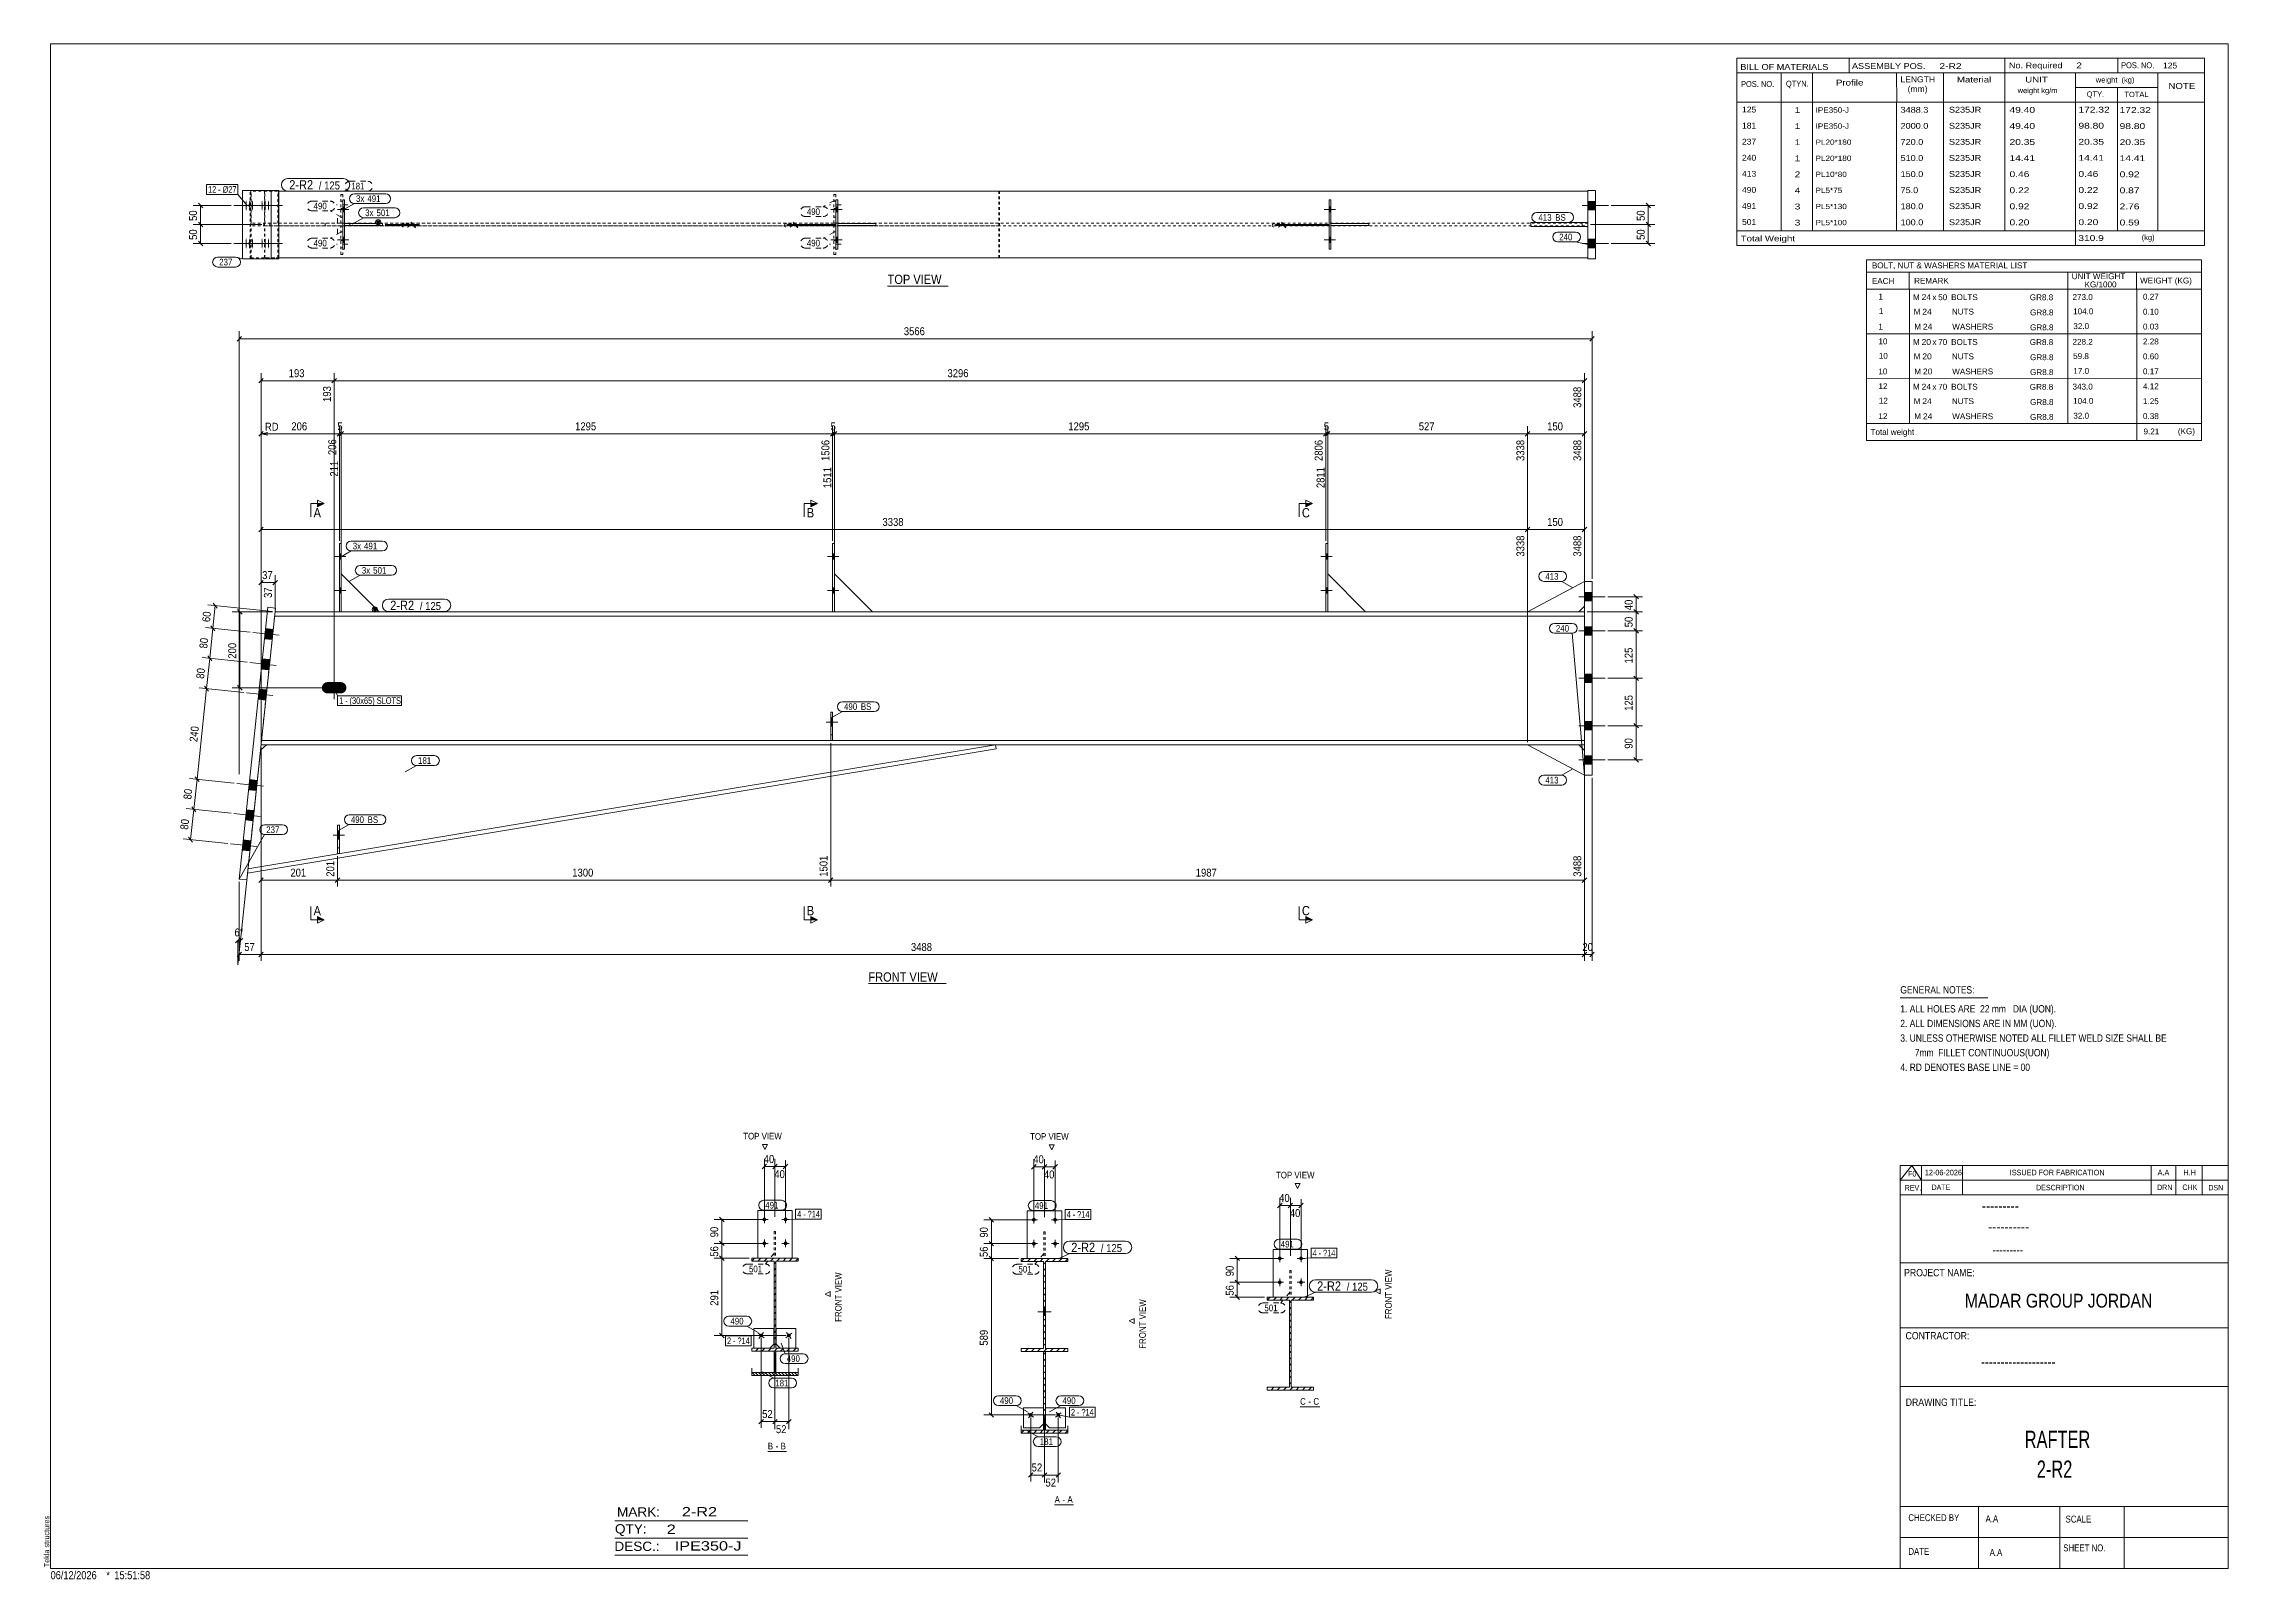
# Model space of a CAD drawing. Header units: millimetres. Extents: x 2 to 825, y 1 to 579.
import ezdxf

# ---------------------------------------------------------------- set-up
doc = ezdxf.new("R2010")
doc.units = ezdxf.units.MM
for name, pattern in [('XKITLINE00', [0]), ('XKITLINE01', [4, 1, -1, 1, -1]), ('XKITLINE02', [4, 2, -2])]:
    doc.linetypes.add(name, pattern=pattern)
for name, color, linetype, lineweight in [('Bolt', 3, 'Continuous', 0), ('BoltMark', 7, 'Continuous', 0), ('Dimensions', 7, 'Continuous', 0), ('DrawingSheet', 5, 'Continuous', 0), ('OtherObjectType', 7, 'Continuous', 0), ('Part', 2, 'Continuous', 0), ('PartMark', 7, 'Continuous', 0), ('Section', 6, 'Continuous', 0)]:
    doc.layers.add(name, color=color, linetype=linetype, lineweight=lineweight)
doc.styles.add('@ARIAL_UNICODE_MS_BOLD', font='ARIAL.TTF')
doc.styles.add('ARIAL', font='ARIAL.TTF')
doc.styles.add('ARIAL_NARROW', font='ARIALN.TTF')
doc.styles.add('COMIC_SANS_MS_BOLD', font='COMICBD.TTF')
doc.styles.add('SWIS721_EX_BT', font='ARIAL.TTF')
doc.styles.add('SWISSE', font='ARIAL.TTF')

# ---------------------------------------------------------------- blocks, each defined once
blk = doc.blocks.new('*A1')
at = {"layer": 'Part', "color": 7, "linetype": 'XKITLINE00', "lineweight": 0}
for p, q in [((463.08, 106.06), (464.18, 107.16)), ((465.44, 106.06), (466.54, 107.16)), ((467.8, 106.06), (468.9, 107.16)), ((470.15, 106.06), (471.25, 107.16)), ((472.51, 106.06), (473.61, 107.16)), ((474.87, 106.06), (475.97, 107.16)), ((477.23, 106.06), (478.33, 107.16)), ((479.58, 106.06), (480.58, 107.06)), ((463.08, 106.06), (463.08, 106.06)), ((471.48, 105.03), (472.18, 105.73)), ((471.48, 102.67), (472.18, 103.37)), ((471.48, 100.31), (472.18, 101.01)), ((471.48, 97.96), (472.18, 98.66)), ((471.48, 95.6), (472.18, 96.3)), ((471.48, 93.24), (472.18, 93.94)), ((471.48, 90.88), (472.18, 91.58)), ((471.48, 88.53), (472.18, 89.23)), ((471.48, 86.17), (472.18, 86.87)), ((471.48, 83.81), (472.18, 84.51)), ((471.48, 81.46), (472.18, 82.16)), ((471.48, 79.1), (472.18, 79.8)), ((471.48, 76.74), (472.18, 77.44)), ((471.48, 74.38), (472.18, 75.08)), ((463.08, 73.06), (463.28, 73.26)), ((464.54, 72.16), (465.64, 73.26)), ((466.9, 72.16), (468, 73.26)), ((469.26, 72.16), (470.36, 73.26)), ((471.61, 72.16), (472.71, 73.26)), ((473.97, 72.16), (475.07, 73.26)), ((476.33, 72.16), (477.43, 73.26)), ((478.69, 72.16), (479.79, 73.26))]:
    blk.add_line(p, q, dxfattribs=at)
blk = doc.blocks.new('*A2')
at = {"layer": 'Part', "color": 7, "linetype": 'XKITLINE00', "lineweight": 0}
for p, q in [((269, 120.72), (270.1, 121.82)), ((269, 120.72), (269, 120.72)), ((271.36, 120.72), (272.46, 121.82)), ((273.71, 120.72), (274.81, 121.82)), ((276.07, 120.72), (277.17, 121.82)), ((277.4, 119.69), (278.1, 120.39)), ((277.4, 117.33), (278.1, 118.03)), ((277.4, 114.98), (278.1, 115.68)), ((278.43, 120.72), (279.53, 121.82)), ((280.79, 120.72), (281.89, 121.82)), ((283.14, 120.72), (284.24, 121.82)), ((285.5, 120.72), (286.5, 121.72)), ((277.4, 112.62), (278.1, 113.32)), ((277.4, 110.26), (278.1, 110.96)), ((277.4, 107.91), (278.1, 108.61)), ((277.4, 105.55), (278.1, 106.25)), ((277.4, 103.19), (278.1, 103.89)), ((277.4, 100.83), (278.1, 101.53)), ((277.4, 98.48), (278.1, 99.18)), ((277.4, 96.12), (278.1, 96.82)), ((277.4, 93.76), (278.1, 94.46)), ((277.4, 91.4), (278.1, 92.1)), ((269, 87.72), (269.2, 87.92)), ((270.46, 86.82), (271.56, 87.92)), ((272.82, 86.82), (273.92, 87.92)), ((275.17, 86.82), (276.27, 87.92)), ((277.4, 89.05), (278.1, 89.75)), ((277.53, 86.82), (278.63, 87.92)), ((279.89, 86.82), (280.99, 87.92)), ((282.24, 86.82), (283.34, 87.92)), ((284.6, 86.82), (285.7, 87.92))]:
    blk.add_line(p, q, dxfattribs=at)
blk = doc.blocks.new('*A3')
at = {"layer": 'Part', "color": 7, "linetype": 'XKITLINE00', "lineweight": 0}
for p, q in [((277.63, 86.3), (277.4, 86.53)), ((278.1, 84.6), (277.4, 85.3)), ((278.1, 83.37), (277.4, 84.07)), ((278.1, 82.13), (277.4, 82.83)), ((278.1, 85.83), (277.63, 86.3)), ((269.62, 78.28), (269.12, 78.78)), ((270.23, 77.66), (269.62, 78.28)), ((271.47, 77.66), (270.35, 78.78)), ((272.7, 77.66), (271.58, 78.78)), ((273.93, 77.66), (272.82, 78.78)), ((275.17, 77.66), (274.05, 78.78)), ((276.4, 77.66), (275.28, 78.78)), ((277.63, 77.66), (276.52, 78.78)), ((278.1, 80.9), (277.4, 81.6)), ((278.1, 79.67), (277.4, 80.37)), ((278.87, 77.66), (277.4, 79.13)), ((280.1, 77.66), (278.98, 78.78)), ((281.33, 77.66), (280.22, 78.78)), ((282.57, 77.66), (281.45, 78.78)), ((283.8, 77.66), (282.69, 78.78)), ((285.03, 77.66), (283.92, 78.78)), ((286.27, 77.66), (285.15, 78.78)), ((286.5, 78.67), (286.39, 78.78))]:
    blk.add_line(p, q, dxfattribs=at)
blk = doc.blocks.new('*A4')
at = {"layer": 'Part', "color": 7, "linetype": 'XKITLINE00', "lineweight": 0}
for p, q in [((370.49, 120.6), (371.59, 121.7)), ((370.49, 120.6), (370.49, 120.6)), ((372.84, 120.6), (373.94, 121.7)), ((375.2, 120.6), (376.3, 121.7)), ((377.56, 120.6), (378.66, 121.7)), ((378.89, 119.57), (379.59, 120.27)), ((378.89, 117.21), (379.59, 117.91)), ((378.89, 114.85), (379.59, 115.55)), ((379.91, 120.6), (381.01, 121.7)), ((382.27, 120.6), (383.37, 121.7)), ((384.63, 120.6), (385.73, 121.7)), ((386.99, 120.6), (387.99, 121.6)), ((378.89, 112.5), (379.59, 113.2)), ((378.89, 110.14), (379.59, 110.84)), ((378.89, 107.78), (379.59, 108.48)), ((378.89, 105.42), (379.59, 106.12)), ((378.89, 103.07), (379.59, 103.77)), ((378.89, 100.71), (379.59, 101.41)), ((378.89, 98.35), (379.59, 99.05)), ((378.89, 96), (379.59, 96.7)), ((378.89, 93.64), (379.59, 94.34)), ((378.89, 91.28), (379.59, 91.98)), ((370.49, 87.6), (370.69, 87.8)), ((371.95, 86.7), (373.05, 87.8)), ((374.3, 86.7), (375.4, 87.8)), ((376.66, 86.7), (377.76, 87.8)), ((378.89, 88.92), (379.59, 89.62)), ((379.02, 86.7), (380.12, 87.8)), ((381.37, 86.7), (382.47, 87.8)), ((383.73, 86.7), (384.83, 87.8)), ((386.09, 86.7), (387.19, 87.8))]:
    blk.add_line(p, q, dxfattribs=at)
blk = doc.blocks.new('*A5')
at = {"layer": 'Part', "color": 7, "linetype": 'XKITLINE00', "lineweight": 0}
for p, q in [((378.89, 85.59), (379.59, 86.29)), ((378.89, 83.24), (379.59, 83.94)), ((378.89, 80.88), (379.59, 81.58)), ((378.89, 78.52), (379.59, 79.22)), ((378.89, 76.16), (379.59, 76.86)), ((378.89, 73.81), (379.59, 74.51)), ((378.89, 71.45), (379.59, 72.15)), ((378.89, 69.09), (379.59, 69.79)), ((378.89, 66.74), (379.59, 67.44)), ((378.89, 64.38), (379.59, 65.08)), ((378.89, 62.02), (379.59, 62.72)), ((378.89, 59.66), (379.59, 60.36)), ((378.89, 57.31), (379.59, 58.01)), ((370.49, 55.98), (371.6, 57.09)), ((372.84, 55.98), (373.96, 57.09)), ((375.2, 55.98), (376.32, 57.09)), ((377.56, 55.98), (378.67, 57.09)), ((379.91, 55.98), (381.03, 57.09)), ((382.27, 55.98), (383.39, 57.09)), ((384.63, 55.98), (385.74, 57.09)), ((386.99, 55.98), (387.99, 56.98))]:
    blk.add_line(p, q, dxfattribs=at)
blk = doc.blocks.new('*A6')
at = {"layer": 'Bolt'}
blk.add_hatch(color=3, dxfattribs=at).paths.add_polyline_path([(109.26, 334.41), (108.44, 334.57), (107.74, 335.04), (107.28, 335.73), (107.11, 336.55), (107.28, 337.37), (107.74, 338.07), (108.44, 338.53), (109.26, 338.7), (114.26, 338.7), (115.08, 338.53), (115.77, 338.07), (116.24, 337.37), (116.4, 336.55), (116.24, 335.73), (115.77, 335.04), (115.08, 334.57), (114.26, 334.41)], flags=17)
at = {"layer": 'Bolt', "color": 3, "linetype": 'XKITLINE00', "lineweight": 0}
for p, q in [((111.76, 340.84), (111.76, 332.27)), ((107.47, 336.55), (116.04, 336.55))]:
    blk.add_line(p, q, dxfattribs=at)
blk = doc.blocks.new('*A7')
at = {"layer": 'Bolt'}
for points in [[(585.42, 369.27), (582.57, 369.27), (582.57, 372.41), (585.42, 372.41)], [(585.42, 369.27), (582.57, 369.27), (582.57, 372.41), (585.42, 372.41)], [(585.42, 356.41), (582.57, 356.41), (582.57, 359.55), (585.42, 359.55)], [(585.42, 356.41), (582.57, 356.41), (582.57, 359.55), (585.42, 359.55)], [(585.42, 338.55), (582.57, 338.55), (582.57, 341.7), (585.42, 341.7)], [(585.42, 338.55), (582.57, 338.55), (582.57, 341.7), (585.42, 341.7)], [(585.42, 320.7), (582.57, 320.7), (582.57, 323.84), (585.42, 323.84)], [(585.42, 320.7), (582.57, 320.7), (582.57, 323.84), (585.42, 323.84)], [(585.42, 307.84), (582.57, 307.84), (582.57, 310.98), (585.42, 310.98)], [(585.42, 307.84), (582.57, 307.84), (582.57, 310.98), (585.42, 310.98)]]:
    blk.add_hatch(color=3, dxfattribs=at).paths.add_polyline_path(points, flags=17)
at = {"layer": 'Bolt', "color": 3, "linetype": 'XKITLINE00', "lineweight": 0}
for p, q in [((590.42, 370.84), (580.42, 370.84)), ((590.42, 370.84), (580.42, 370.84)), ((585.42, 372.41), (582.57, 372.41)), ((585.42, 372.41), (582.57, 372.41)), ((585.42, 369.27), (582.57, 369.27)), ((585.42, 369.27), (582.57, 369.27)), ((590.42, 357.98), (580.42, 357.98)), ((590.42, 357.98), (580.42, 357.98)), ((585.42, 359.55), (582.57, 359.55)), ((585.42, 359.55), (582.57, 359.55)), ((585.42, 356.41), (582.57, 356.41)), ((585.42, 356.41), (582.57, 356.41)), ((590.42, 340.12), (580.42, 340.12)), ((590.42, 340.12), (580.42, 340.12)), ((585.42, 341.7), (582.57, 341.7)), ((585.42, 341.7), (582.57, 341.7)), ((585.42, 338.55), (582.57, 338.55)), ((585.42, 338.55), (582.57, 338.55)), ((590.42, 322.27), (580.42, 322.27)), ((590.42, 322.27), (580.42, 322.27)), ((585.42, 323.84), (582.57, 323.84)), ((585.42, 323.84), (582.57, 323.84)), ((585.42, 320.7), (582.57, 320.7)), ((585.42, 320.7), (582.57, 320.7)), ((590.42, 309.41), (580.42, 309.41)), ((590.42, 309.41), (580.42, 309.41)), ((585.42, 310.98), (582.57, 310.98)), ((585.42, 310.98), (582.57, 310.98)), ((585.42, 307.84), (582.57, 307.84)), ((585.42, 307.84), (582.57, 307.84))]:
    blk.add_line(p, q, dxfattribs=at)
blk = doc.blocks.new('*A8')
at = {"layer": 'Bolt', "color": 3, "linetype": 'XKITLINE02', "lineweight": 0}
for p, q in [((115.66, 281.01), (111.38, 281.01)), ((113.74, 282.41), (113.02, 282.41)), ((113.74, 279.6), (113.02, 279.6))]:
    blk.add_line(p, q, dxfattribs=at)
blk = doc.blocks.new('*A9')
at = {"layer": 'Bolt'}
blk.add_hatch(color=3, dxfattribs=at).paths.add_polyline_path([(113.74, 279.6), (113.02, 279.6), (113.02, 282.41), (113.74, 282.41)], flags=17)
at = {"layer": 'Bolt', "color": 3, "linetype": 'XKITLINE00', "lineweight": 0}
for p, q in [((115.66, 281.01), (111.38, 281.01)), ((113.74, 282.41), (113.02, 282.41)), ((113.74, 279.6), (113.02, 279.6))]:
    blk.add_line(p, q, dxfattribs=at)
blk = doc.blocks.new('*A10')
at = {"layer": 'Bolt'}
for points in [[(113.74, 386.98), (114.45, 386.98), (114.45, 384.98), (113.74, 384.98)], [(113.74, 386.98), (114.45, 386.98), (114.45, 384.98), (113.74, 384.98)], [(113.74, 374.12), (114.45, 374.12), (114.45, 372.12), (113.74, 372.12)], [(113.74, 374.12), (114.45, 374.12), (114.45, 372.12), (113.74, 372.12)]]:
    blk.add_hatch(color=3, dxfattribs=at).paths.add_polyline_path(points, flags=17)
at = {"layer": 'Bolt', "color": 3, "linetype": 'XKITLINE00', "lineweight": 0}
for p, q in [((114.45, 386.98), (113.74, 386.98)), ((114.45, 386.98), (113.74, 386.98)), ((116.11, 385.98), (111.82, 385.98)), ((116.11, 385.98), (111.82, 385.98)), ((114.45, 384.98), (113.74, 384.98)), ((114.45, 384.98), (113.74, 384.98)), ((116.11, 373.12), (111.82, 373.12)), ((116.11, 373.12), (111.82, 373.12)), ((114.45, 374.12), (113.74, 374.12)), ((114.45, 374.12), (113.74, 374.12)), ((114.45, 372.12), (113.74, 372.12)), ((114.45, 372.12), (113.74, 372.12))]:
    blk.add_line(p, q, dxfattribs=at)
blk = doc.blocks.new('*A11')
at = {"layer": 'Bolt', "color": 3, "linetype": 'XKITLINE02', "lineweight": 0}
for p, q in [((301.38, 323.55), (297.09, 323.55)), ((299.45, 324.96), (298.74, 324.96)), ((299.45, 322.15), (298.74, 322.15))]:
    blk.add_line(p, q, dxfattribs=at)
blk = doc.blocks.new('*A12')
at = {"layer": 'Bolt'}
blk.add_hatch(color=3, dxfattribs=at).paths.add_polyline_path([(299.45, 322.15), (298.74, 322.15), (298.74, 324.96), (299.45, 324.96)], flags=17)
at = {"layer": 'Bolt', "color": 3, "linetype": 'XKITLINE00', "lineweight": 0}
for p, q in [((301.38, 323.55), (297.09, 323.55)), ((299.45, 324.96), (298.74, 324.96)), ((299.45, 322.15), (298.74, 322.15))]:
    blk.add_line(p, q, dxfattribs=at)
blk = doc.blocks.new('*A13')
at = {"layer": 'Bolt'}
for points in [[(299.45, 386.98), (300.16, 386.98), (300.16, 384.98), (299.45, 384.98)], [(299.45, 386.98), (300.16, 386.98), (300.16, 384.98), (299.45, 384.98)], [(299.45, 374.12), (300.16, 374.12), (300.16, 372.12), (299.45, 372.12)], [(299.45, 374.12), (300.16, 374.12), (300.16, 372.12), (299.45, 372.12)]]:
    blk.add_hatch(color=3, dxfattribs=at).paths.add_polyline_path(points, flags=17)
at = {"layer": 'Bolt', "color": 3, "linetype": 'XKITLINE00', "lineweight": 0}
for p, q in [((300.16, 386.98), (299.45, 386.98)), ((300.16, 386.98), (299.45, 386.98)), ((301.82, 385.98), (297.54, 385.98)), ((301.82, 385.98), (297.54, 385.98)), ((300.16, 384.98), (299.45, 384.98)), ((300.16, 384.98), (299.45, 384.98)), ((301.82, 373.12), (297.54, 373.12)), ((301.82, 373.12), (297.54, 373.12)), ((300.16, 374.12), (299.45, 374.12)), ((300.16, 374.12), (299.45, 374.12)), ((300.16, 372.12), (299.45, 372.12)), ((300.16, 372.12), (299.45, 372.12))]:
    blk.add_line(p, q, dxfattribs=at)
blk = doc.blocks.new('*A14')
at = {"layer": 'Bolt'}
for points in [[(485.16, 386.98), (485.88, 386.98), (485.88, 384.98), (485.16, 384.98)], [(485.16, 386.98), (485.88, 386.98), (485.88, 384.98), (485.16, 384.98)], [(485.16, 374.12), (485.88, 374.12), (485.88, 372.12), (485.16, 372.12)], [(485.16, 374.12), (485.88, 374.12), (485.88, 372.12), (485.16, 372.12)]]:
    blk.add_hatch(color=3, dxfattribs=at).paths.add_polyline_path(points, flags=17)
at = {"layer": 'Bolt', "color": 3, "linetype": 'XKITLINE00', "lineweight": 0}
for p, q in [((485.88, 386.98), (485.16, 386.98)), ((485.88, 386.98), (485.16, 386.98)), ((487.54, 385.98), (483.25, 385.98)), ((487.54, 385.98), (483.25, 385.98)), ((485.88, 384.98), (485.16, 384.98)), ((485.88, 384.98), (485.16, 384.98)), ((487.54, 373.12), (483.25, 373.12)), ((487.54, 373.12), (483.25, 373.12)), ((485.88, 374.12), (485.16, 374.12)), ((485.88, 374.12), (485.16, 374.12)), ((485.88, 372.12), (485.16, 372.12)), ((485.88, 372.12), (485.16, 372.12))]:
    blk.add_line(p, q, dxfattribs=at)
blk = doc.blocks.new('*A15')
at = {"layer": 'Bolt'}
for points in [[(88.42, 354.68), (85.57, 354.98), (85.98, 358.82), (88.82, 358.52)], [(88.42, 354.68), (85.57, 354.98), (85.98, 358.82), (88.82, 358.52)], [(87.22, 343.32), (84.38, 343.62), (84.78, 347.45), (87.62, 347.15)], [(87.22, 343.32), (84.38, 343.62), (84.78, 347.45), (87.62, 347.15)], [(86.02, 331.95), (83.18, 332.25), (83.58, 336.09), (86.42, 335.79)], [(86.02, 331.95), (83.18, 332.25), (83.58, 336.09), (86.42, 335.79)], [(82.42, 297.85), (79.58, 298.15), (79.99, 301.99), (82.83, 301.69)], [(82.42, 297.85), (79.58, 298.15), (79.99, 301.99), (82.83, 301.69)], [(81.22, 286.49), (78.38, 286.79), (78.79, 290.62), (81.63, 290.32)], [(81.22, 286.49), (78.38, 286.79), (78.79, 290.62), (81.63, 290.32)], [(80.02, 275.12), (77.18, 275.42), (77.59, 279.26), (80.43, 278.96)], [(80.02, 275.12), (77.18, 275.42), (77.59, 279.26), (80.43, 278.96)]]:
    blk.add_hatch(color=3, dxfattribs=at).paths.add_polyline_path(points, flags=17)
at = {"layer": 'Bolt', "color": 3, "linetype": 'XKITLINE00', "lineweight": 0}
for p, q in [((81.16, 357.39), (91.1, 356.34)), ((81.16, 357.39), (91.1, 356.34)), ((85.57, 354.98), (88.42, 354.68)), ((85.57, 354.98), (88.42, 354.68)), ((85.98, 358.82), (88.82, 358.52)), ((85.98, 358.82), (88.82, 358.52)), ((79.96, 346.02), (89.91, 344.97)), ((79.96, 346.02), (89.91, 344.97)), ((84.78, 347.45), (87.62, 347.15)), ((84.78, 347.45), (87.62, 347.15)), ((84.38, 343.62), (87.22, 343.32)), ((84.38, 343.62), (87.22, 343.32)), ((78.76, 334.66), (88.71, 333.61)), ((78.76, 334.66), (88.71, 333.61)), ((83.18, 332.25), (86.02, 331.95)), ((83.18, 332.25), (86.02, 331.95)), ((83.58, 336.09), (86.42, 335.79)), ((83.58, 336.09), (86.42, 335.79)), ((75.17, 300.56), (85.11, 299.51)), ((75.17, 300.56), (85.11, 299.51)), ((79.58, 298.15), (82.42, 297.85)), ((79.58, 298.15), (82.42, 297.85)), ((79.99, 301.99), (82.83, 301.69)), ((79.99, 301.99), (82.83, 301.69)), ((73.97, 289.19), (83.91, 288.14)), ((73.97, 289.19), (83.91, 288.14)), ((78.79, 290.62), (81.63, 290.32)), ((78.79, 290.62), (81.63, 290.32)), ((78.38, 286.79), (81.22, 286.49)), ((78.38, 286.79), (81.22, 286.49)), ((72.77, 277.83), (82.71, 276.78)), ((72.77, 277.83), (82.71, 276.78)), ((77.18, 275.42), (80.02, 275.12)), ((77.18, 275.42), (80.02, 275.12)), ((77.59, 279.26), (80.43, 278.96)), ((77.59, 279.26), (80.43, 278.96))]:
    blk.add_line(p, q, dxfattribs=at)
blk = doc.blocks.new('*A16')
at = {"layer": 'Part'}
blk.add_hatch(color=2, dxfattribs=at).paths.add_polyline_path([(126.3, 366.52), (127.9, 366.52), (127.1, 365.12)], flags=17)
at = {"layer": 'Part', "color": 7, "linetype": 'XKITLINE01', "lineweight": 0}
for p, q in [((89.52, 365.12), (84.24, 315.12)), ((582.57, 315.12), (582.57, 365.12))]:
    blk.add_line(p, q, dxfattribs=at)
at = {"layer": 'Part', "color": 2, "linetype": 'XKITLINE00', "lineweight": 0}
for p, q in [((582.57, 363.55), (89.35, 363.55)), ((582.57, 365.12), (89.52, 365.12)), ((127.1, 365.12), (126.3, 366.52)), ((126.3, 366.52), (127.9, 366.52)), ((127.9, 366.52), (127.1, 365.12)), ((84.24, 315.12), (582.57, 315.12)), ((582.57, 316.7), (84.41, 316.7))]:
    blk.add_line(p, q, dxfattribs=at)
blk.add_circle((127.1, 366.02), 1, dxfattribs=at)
blk = doc.blocks.new('*A17')
at = {"layer": 'Part', "color": 2, "linetype": 'XKITLINE00', "lineweight": 0}
for p, q in [((582.57, 376.55), (561.14, 365.12)), ((580.42, 365.12), (582.57, 367.27))]:
    blk.add_line(p, q, dxfattribs=at)
at = {"layer": 'Part', "color": 7, "linetype": 'XKITLINE01', "lineweight": 0}
for p, q in [((582.57, 376.55), (582.57, 367.27)), ((561.14, 365.12), (580.42, 365.12))]:
    blk.add_line(p, q, dxfattribs=at)
blk = doc.blocks.new('*A18')
at = {"layer": 'Part', "color": 2, "linetype": 'XKITLINE00', "lineweight": 0}
for p, q in [((561.14, 315.12), (582.57, 303.7)), ((580.42, 315.12), (582.57, 312.98))]:
    blk.add_line(p, q, dxfattribs=at)
at = {"layer": 'Part', "color": 7, "linetype": 'XKITLINE01', "lineweight": 0}
for p, q in [((580.42, 315.12), (561.14, 315.12)), ((582.57, 312.98), (582.57, 303.7))]:
    blk.add_line(p, q, dxfattribs=at)
blk = doc.blocks.new('*A19')
at = {"layer": 'Part', "color": 2, "linetype": 'XKITLINE00', "lineweight": 0}
for p, q in [((582.57, 376.55), (582.57, 303.7)), ((585.42, 376.55), (582.57, 376.55)), ((585.42, 303.7), (585.42, 376.55)), ((582.57, 303.7), (585.42, 303.7))]:
    blk.add_line(p, q, dxfattribs=at)
blk = doc.blocks.new('*A20')
at = {"layer": 'Part', "color": 7, "linetype": 'XKITLINE01', "lineweight": 0}
for p, q in [((113.02, 284.86), (113.02, 274.15)), ((113.74, 284.86), (113.02, 284.86)), ((113.74, 274.15), (113.74, 284.86)), ((113.02, 276.29), (113.74, 276.29)), ((113.02, 274.15), (113.74, 274.15))]:
    blk.add_line(p, q, dxfattribs=at)
blk = doc.blocks.new('*A21')
at = {"layer": 'Part', "color": 2, "linetype": 'XKITLINE00', "lineweight": 0}
for p, q in [((113.02, 274.15), (113.02, 284.86)), ((113.02, 284.86), (113.74, 284.86)), ((113.74, 284.86), (113.74, 274.15)), ((113.73, 274.15), (113.02, 274.15))]:
    blk.add_line(p, q, dxfattribs=at)
at = {"layer": 'Part', "color": 7, "linetype": 'XKITLINE01', "lineweight": 0}
for p, q in [((113.02, 276.29), (113.74, 276.29)), ((113.74, 274.15), (113.73, 274.15)), ((113.73, 274.15), (113.74, 274.15))]:
    blk.add_line(p, q, dxfattribs=at)
blk = doc.blocks.new('*A22')
at = {"layer": 'Part', "color": 2, "linetype": 'XKITLINE00', "lineweight": 0}
blk.add_line((128.74, 365.12), (114.45, 379.41), dxfattribs=at)
at = {"layer": 'Part', "color": 7, "linetype": 'XKITLINE01', "lineweight": 0}
for p, q in [((114.45, 379.41), (114.45, 365.12)), ((114.45, 365.12), (128.74, 365.12))]:
    blk.add_line(p, q, dxfattribs=at)
blk = doc.blocks.new('*A23')
at = {"layer": 'Part', "color": 2, "linetype": 'XKITLINE00', "lineweight": 0}
for p, q in [((114.45, 390.84), (113.74, 390.84)), ((113.74, 390.84), (113.74, 365.12)), ((114.45, 365.12), (114.45, 390.84))]:
    blk.add_line(p, q, dxfattribs=at)
at = {"layer": 'Part', "color": 7, "linetype": 'XKITLINE01', "lineweight": 0}
blk.add_line((113.74, 365.12), (114.45, 365.12), dxfattribs=at)
blk = doc.blocks.new('*A24')
at = {"layer": 'Part', "color": 7, "linetype": 'XKITLINE01', "lineweight": 0}
for p, q in [((298.74, 327.41), (298.74, 316.7)), ((299.45, 327.41), (298.74, 327.41)), ((299.45, 316.7), (299.45, 327.41)), ((298.74, 318.84), (299.45, 318.84)), ((298.74, 316.7), (299.45, 316.7))]:
    blk.add_line(p, q, dxfattribs=at)
blk = doc.blocks.new('*A25')
at = {"layer": 'Part', "color": 2, "linetype": 'XKITLINE00', "lineweight": 0}
for p, q in [((298.74, 316.7), (298.74, 327.41)), ((298.74, 327.41), (299.45, 327.41)), ((299.45, 327.41), (299.45, 316.7))]:
    blk.add_line(p, q, dxfattribs=at)
at = {"layer": 'Part', "color": 7, "linetype": 'XKITLINE01', "lineweight": 0}
for p, q in [((298.74, 318.84), (299.45, 318.84)), ((299.45, 316.7), (298.74, 316.7))]:
    blk.add_line(p, q, dxfattribs=at)
blk = doc.blocks.new('*A26')
at = {"layer": 'Part', "color": 2, "linetype": 'XKITLINE00', "lineweight": 0}
blk.add_line((314.45, 365.12), (300.16, 379.41), dxfattribs=at)
at = {"layer": 'Part', "color": 7, "linetype": 'XKITLINE01', "lineweight": 0}
for p, q in [((300.16, 379.41), (300.16, 365.12)), ((300.16, 365.12), (314.45, 365.12))]:
    blk.add_line(p, q, dxfattribs=at)
blk = doc.blocks.new('*A27')
at = {"layer": 'Part', "color": 2, "linetype": 'XKITLINE00', "lineweight": 0}
for p, q in [((300.16, 390.84), (299.45, 390.84)), ((299.45, 390.84), (299.45, 365.12)), ((300.16, 365.12), (300.16, 390.84))]:
    blk.add_line(p, q, dxfattribs=at)
at = {"layer": 'Part', "color": 7, "linetype": 'XKITLINE01', "lineweight": 0}
blk.add_line((299.45, 365.12), (300.16, 365.12), dxfattribs=at)
blk = doc.blocks.new('*A28')
at = {"layer": 'Part', "color": 2, "linetype": 'XKITLINE00', "lineweight": 0}
blk.add_line((500.16, 365.12), (485.88, 379.41), dxfattribs=at)
at = {"layer": 'Part', "color": 7, "linetype": 'XKITLINE01', "lineweight": 0}
for p, q in [((485.88, 379.41), (485.88, 365.12)), ((485.88, 365.12), (500.16, 365.12))]:
    blk.add_line(p, q, dxfattribs=at)
blk = doc.blocks.new('*A29')
at = {"layer": 'Part', "color": 2, "linetype": 'XKITLINE00', "lineweight": 0}
for p, q in [((485.88, 390.84), (485.16, 390.84)), ((485.16, 390.84), (485.16, 365.12)), ((485.88, 365.12), (485.88, 390.84))]:
    blk.add_line(p, q, dxfattribs=at)
at = {"layer": 'Part', "color": 7, "linetype": 'XKITLINE01', "lineweight": 0}
blk.add_line((485.16, 365.12), (485.88, 365.12), dxfattribs=at)
blk = doc.blocks.new('*A30')
at = {"layer": 'Part', "color": 2, "linetype": 'XKITLINE00', "lineweight": 0}
for p, q in [((76.04, 264.55), (86.83, 366.84)), ((89.67, 366.54), (78.88, 264.25)), ((89.67, 366.54), (86.83, 366.84)), ((78.88, 264.25), (76.04, 264.55))]:
    blk.add_line(p, q, dxfattribs=at)
blk = doc.blocks.new('*A31')
at = {"layer": 'Part', "color": 2, "linetype": 'XKITLINE00', "lineweight": 0}
for p, q in [((361.02, 313.57), (79.15, 266.82)), ((360.76, 315.12), (79.32, 268.44)), ((84.03, 313.05), (86.33, 315.12)), ((360.76, 315.12), (361.02, 313.57))]:
    blk.add_line(p, q, dxfattribs=at)
at = {"layer": 'Part', "color": 7, "linetype": 'XKITLINE01', "lineweight": 0}
for p, q in [((79.15, 266.82), (84.03, 313.05)), ((360.76, 315.12), (86.33, 315.12))]:
    blk.add_line(p, q, dxfattribs=at)
blk = doc.blocks.new('*A32')
at = {"layer": 'Bolt', "color": 3, "linetype": 'XKITLINE02', "lineweight": 0}
for p, q in [((108.36, 510.43), (108.36, 511.43)), ((113, 507.36), (113, 514.5)), ((117.64, 510.43), (117.64, 511.43))]:
    blk.add_line(p, q, dxfattribs=at)
blk = doc.blocks.new('*A33')
at = {"layer": 'Bolt'}
for points in [[(586.67, 516.5), (583.81, 516.5), (583.81, 519.65), (586.67, 519.65)], [(586.67, 516.5), (583.81, 516.5), (583.81, 519.65), (586.67, 519.65)], [(586.67, 516.5), (583.81, 516.5), (583.81, 519.65), (586.67, 519.65)], [(586.67, 516.5), (583.81, 516.5), (583.81, 519.65), (586.67, 519.65)], [(586.67, 516.5), (583.81, 516.5), (583.81, 519.65), (586.67, 519.65)], [(586.67, 502.22), (583.81, 502.22), (583.81, 505.36), (586.67, 505.36)], [(586.67, 502.22), (583.81, 502.22), (583.81, 505.36), (586.67, 505.36)], [(586.67, 502.22), (583.81, 502.22), (583.81, 505.36), (586.67, 505.36)], [(586.67, 502.22), (583.81, 502.22), (583.81, 505.36), (586.67, 505.36)], [(586.67, 502.22), (583.81, 502.22), (583.81, 505.36), (586.67, 505.36)]]:
    blk.add_hatch(color=3, dxfattribs=at).paths.add_polyline_path(points, flags=17)
at = {"layer": 'Bolt', "color": 3, "linetype": 'XKITLINE00', "lineweight": 0}
for p, q in [((586.67, 519.65), (583.81, 519.65)), ((586.67, 519.65), (583.81, 519.65)), ((586.67, 519.65), (583.81, 519.65)), ((586.67, 519.65), (583.81, 519.65)), ((586.67, 519.65), (583.81, 519.65)), ((591.67, 518.07), (581.67, 518.07)), ((591.67, 518.07), (581.67, 518.07)), ((591.67, 518.07), (581.67, 518.07)), ((591.67, 518.07), (581.67, 518.07)), ((591.67, 518.07), (581.67, 518.07)), ((586.67, 516.5), (583.81, 516.5)), ((586.67, 516.5), (583.81, 516.5)), ((586.67, 516.5), (583.81, 516.5)), ((586.67, 516.5), (583.81, 516.5)), ((586.67, 516.5), (583.81, 516.5)), ((591.67, 503.79), (581.67, 503.79)), ((591.67, 503.79), (581.67, 503.79)), ((591.67, 503.79), (581.67, 503.79)), ((591.67, 503.79), (581.67, 503.79)), ((591.67, 503.79), (581.67, 503.79)), ((586.67, 505.36), (583.81, 505.36)), ((586.67, 505.36), (583.81, 505.36)), ((586.67, 505.36), (583.81, 505.36)), ((586.67, 505.36), (583.81, 505.36)), ((586.67, 505.36), (583.81, 505.36)), ((586.67, 502.22), (583.81, 502.22)), ((586.67, 502.22), (583.81, 502.22)), ((586.67, 502.22), (583.81, 502.22)), ((586.67, 502.22), (583.81, 502.22)), ((586.67, 502.22), (583.81, 502.22))]:
    blk.add_line(p, q, dxfattribs=at)
blk = doc.blocks.new('*A34')
at = {"layer": 'Bolt', "color": 3, "linetype": 'XKITLINE02', "lineweight": 0}
for p, q in [((116.91, 518.36), (112.62, 518.36)), ((114.98, 519.76), (114.26, 519.76)), ((114.98, 516.96), (114.26, 516.96))]:
    blk.add_line(p, q, dxfattribs=at)
blk = doc.blocks.new('*A35')
at = {"layer": 'Bolt', "color": 3, "linetype": 'XKITLINE02', "lineweight": 0}
for p, q in [((116.91, 503.5), (112.62, 503.5)), ((114.98, 504.91), (114.26, 504.91)), ((114.98, 502.1), (114.26, 502.1))]:
    blk.add_line(p, q, dxfattribs=at)
blk = doc.blocks.new('*A36')
at = {"layer": 'Bolt'}
for points in [[(114.98, 517.65), (115.69, 517.65), (115.69, 515.65), (114.98, 515.65)], [(114.98, 517.65), (115.69, 517.65), (115.69, 515.65), (114.98, 515.65)], [(114.98, 506.22), (115.69, 506.22), (115.69, 504.22), (114.98, 504.22)], [(114.98, 506.22), (115.69, 506.22), (115.69, 504.22), (114.98, 504.22)]]:
    blk.add_hatch(color=3, dxfattribs=at).paths.add_polyline_path(points, flags=17)
at = {"layer": 'Bolt', "color": 3, "linetype": 'XKITLINE00', "lineweight": 0}
for p, q in [((117.35, 516.65), (113.06, 516.65)), ((117.35, 516.65), (113.06, 516.65)), ((115.69, 517.65), (114.98, 517.65)), ((115.69, 517.65), (114.98, 517.65)), ((115.69, 515.65), (114.98, 515.65)), ((115.69, 515.65), (114.98, 515.65)), ((117.35, 505.22), (113.06, 505.22)), ((117.35, 505.22), (113.06, 505.22)), ((115.69, 506.22), (114.98, 506.22)), ((115.69, 506.22), (114.98, 506.22)), ((115.69, 504.22), (114.98, 504.22)), ((115.69, 504.22), (114.98, 504.22))]:
    blk.add_line(p, q, dxfattribs=at)
blk = doc.blocks.new('*A37')
at = {"layer": 'Bolt', "color": 3, "linetype": 'XKITLINE02', "lineweight": 0}
for p, q in [((302.62, 518.36), (298.34, 518.36)), ((300.69, 519.76), (299.98, 519.76)), ((300.69, 516.96), (299.98, 516.96))]:
    blk.add_line(p, q, dxfattribs=at)
blk = doc.blocks.new('*A38')
at = {"layer": 'Bolt', "color": 3, "linetype": 'XKITLINE02', "lineweight": 0}
for p, q in [((302.62, 503.5), (298.34, 503.5)), ((300.69, 504.91), (299.98, 504.91)), ((300.69, 502.1), (299.98, 502.1))]:
    blk.add_line(p, q, dxfattribs=at)
blk = doc.blocks.new('*A39')
at = {"layer": 'Bolt'}
for points in [[(300.69, 517.65), (301.41, 517.65), (301.41, 515.65), (300.69, 515.65)], [(300.69, 517.65), (301.41, 517.65), (301.41, 515.65), (300.69, 515.65)], [(300.69, 506.22), (301.41, 506.22), (301.41, 504.22), (300.69, 504.22)], [(300.69, 506.22), (301.41, 506.22), (301.41, 504.22), (300.69, 504.22)]]:
    blk.add_hatch(color=3, dxfattribs=at).paths.add_polyline_path(points, flags=17)
at = {"layer": 'Bolt', "color": 3, "linetype": 'XKITLINE00', "lineweight": 0}
for p, q in [((303.06, 516.65), (298.78, 516.65)), ((303.06, 516.65), (298.78, 516.65)), ((301.41, 517.65), (300.69, 517.65)), ((301.41, 517.65), (300.69, 517.65)), ((301.41, 515.65), (300.69, 515.65)), ((301.41, 515.65), (300.69, 515.65)), ((303.06, 505.22), (298.78, 505.22)), ((303.06, 505.22), (298.78, 505.22)), ((301.41, 506.22), (300.69, 506.22)), ((301.41, 506.22), (300.69, 506.22)), ((301.41, 504.22), (300.69, 504.22)), ((301.41, 504.22), (300.69, 504.22))]:
    blk.add_line(p, q, dxfattribs=at)
blk = doc.blocks.new('*A40')
at = {"layer": 'Bolt'}
for points in [[(486.41, 517.65), (487.12, 517.65), (487.12, 515.65), (486.41, 515.65)], [(486.41, 517.65), (487.12, 517.65), (487.12, 515.65), (486.41, 515.65)], [(486.41, 506.22), (487.12, 506.22), (487.12, 504.22), (486.41, 504.22)], [(486.41, 506.22), (487.12, 506.22), (487.12, 504.22), (486.41, 504.22)]]:
    blk.add_hatch(color=3, dxfattribs=at).paths.add_polyline_path(points, flags=17)
at = {"layer": 'Bolt', "color": 3, "linetype": 'XKITLINE00', "lineweight": 0}
for p, q in [((488.78, 516.65), (484.49, 516.65)), ((488.78, 516.65), (484.49, 516.65)), ((487.12, 517.65), (486.41, 517.65)), ((487.12, 517.65), (486.41, 517.65)), ((487.12, 515.65), (486.41, 515.65)), ((487.12, 515.65), (486.41, 515.65)), ((488.78, 505.22), (484.49, 505.22)), ((488.78, 505.22), (484.49, 505.22)), ((487.12, 506.22), (486.41, 506.22)), ((487.12, 506.22), (486.41, 506.22)), ((487.12, 504.22), (486.41, 504.22)), ((487.12, 504.22), (486.41, 504.22))]:
    blk.add_line(p, q, dxfattribs=at)
blk = doc.blocks.new('*A41')
at = {"layer": 'Bolt'}
for points in [[(78.83, 518.03), (78.83, 517.98), (78.83, 517.93), (78.83, 517.89), (78.83, 517.84), (78.83, 517.79), (78.83, 517.74), (78.83, 517.7), (78.83, 517.65), (78.82, 517.61), (78.82, 517.56), (78.82, 517.51), (78.82, 517.47), (78.82, 517.42), (78.82, 517.38), (78.82, 517.34), (78.81, 517.29), (78.81, 517.25), (78.81, 517.21), (78.81, 517.17), (78.8, 517.12), (78.8, 517.08), (78.8, 517.04), (78.8, 517), (78.79, 516.96), (78.79, 516.93), (78.79, 516.89), (78.78, 516.85), (78.78, 516.81), (78.78, 516.78), (78.77, 516.74), (78.77, 516.71), (78.77, 516.68), (78.76, 516.65), (78.76, 516.61), (78.76, 516.58), (78.75, 516.55), (78.75, 516.53), (78.74, 516.5), (78.74, 516.47), (78.74, 516.45), (78.73, 516.42), (78.73, 516.4), (78.72, 516.37), (78.72, 516.35), (78.71, 516.33), (78.71, 516.31), (78.71, 516.29), (78.7, 516.28), (78.7, 516.26), (78.69, 516.24), (78.69, 516.23), (78.68, 516.22), (78.68, 516.2), (78.67, 516.19), (78.67, 516.18), (78.66, 516.17), (78.66, 516.17), (78.65, 516.16), (78.65, 516.16), (78.64, 516.15), (78.64, 516.15), (78.63, 516.15), (78.63, 516.15), (78.62, 516.15), (78.62, 516.15), (78.61, 516.15), (78.61, 516.16), (78.6, 516.16), (78.6, 516.17), (78.59, 516.17), (78.59, 516.18), (78.58, 516.19), (78.58, 516.2), (78.57, 516.22), (78.57, 516.23), (78.56, 516.24), (78.56, 516.26), (78.56, 516.28), (78.55, 516.29), (78.55, 516.31), (78.54, 516.33), (78.54, 516.35), (78.53, 516.37), (78.53, 516.4), (78.52, 516.42), (78.52, 516.45), (78.52, 516.47), (78.51, 516.5), (78.51, 516.53), (78.5, 516.55), (78.5, 516.58), (78.5, 516.61), (78.49, 516.65), (78.49, 516.68), (78.49, 516.71), (78.48, 516.74), (78.48, 516.78), (78.48, 516.81), (78.47, 516.85), (78.47, 516.89), (78.47, 516.93), (78.46, 516.96), (78.46, 517), (78.46, 517.04), (78.45, 517.08), (78.45, 517.12), (78.45, 517.17), (78.45, 517.21), (78.45, 517.25), (78.44, 517.29), (78.44, 517.34), (78.44, 517.38), (78.44, 517.42), (78.44, 517.47), (78.43, 517.51), (78.43, 517.56), (78.43, 517.61), (78.43, 517.65), (78.43, 517.7), (78.43, 517.74), (78.43, 517.79), (78.43, 517.84), (78.43, 517.89), (78.43, 517.93), (78.43, 517.98), (78.43, 518.03), (78.43, 518.07), (78.43, 518.12), (78.43, 518.17), (78.43, 518.22), (78.43, 518.26), (78.43, 518.31), (78.43, 518.36), (78.43, 518.4), (78.43, 518.45), (78.43, 518.5), (78.43, 518.54), (78.43, 518.59), (78.43, 518.63), (78.44, 518.68), (78.44, 518.72), (78.44, 518.77), (78.44, 518.81), (78.44, 518.86), (78.45, 518.9), (78.45, 518.94), (78.45, 518.98), (78.45, 519.03), (78.45, 519.07), (78.46, 519.11), (78.46, 519.15), (78.46, 519.19), (78.47, 519.22), (78.47, 519.26), (78.47, 519.3), (78.48, 519.33), (78.48, 519.37), (78.48, 519.4), (78.49, 519.44), (78.49, 519.47), (78.49, 519.5), (78.5, 519.54), (78.5, 519.57), (78.5, 519.6), (78.51, 519.62), (78.51, 519.65), (78.52, 519.68), (78.52, 519.7), (78.52, 519.73), (78.53, 519.75), (78.53, 519.78), (78.54, 519.8), (78.54, 519.82), (78.55, 519.84), (78.55, 519.86), (78.56, 519.87), (78.56, 519.89), (78.56, 519.91), (78.57, 519.92), (78.57, 519.93), (78.58, 519.95), (78.58, 519.96), (78.59, 519.97), (78.59, 519.97), (78.6, 519.98), (78.6, 519.99), (78.61, 519.99), (78.61, 520), (78.62, 520), (78.62, 520), (78.63, 520), (78.63, 520), (78.64, 520), (78.64, 520), (78.65, 519.99), (78.65, 519.99), (78.66, 519.98), (78.66, 519.97), (78.67, 519.97), (78.67, 519.96), (78.68, 519.95), (78.68, 519.93), (78.69, 519.92), (78.69, 519.91), (78.7, 519.89), (78.7, 519.87), (78.71, 519.86), (78.71, 519.84), (78.71, 519.82), (78.72, 519.8), (78.72, 519.78), (78.73, 519.75), (78.73, 519.73), (78.74, 519.7), (78.74, 519.68), (78.74, 519.65), (78.75, 519.62), (78.75, 519.6), (78.76, 519.57), (78.76, 519.54), (78.76, 519.5), (78.77, 519.47), (78.77, 519.44), (78.77, 519.4), (78.78, 519.37), (78.78, 519.33), (78.78, 519.3), (78.79, 519.26), (78.79, 519.22), (78.79, 519.19), (78.8, 519.15), (78.8, 519.11), (78.8, 519.07), (78.8, 519.03), (78.81, 518.98), (78.81, 518.94), (78.81, 518.9), (78.81, 518.86), (78.82, 518.81), (78.82, 518.77), (78.82, 518.72), (78.82, 518.68), (78.82, 518.63), (78.82, 518.59), (78.82, 518.54), (78.83, 518.5), (78.83, 518.45), (78.83, 518.4), (78.83, 518.36), (78.83, 518.31), (78.83, 518.26), (78.83, 518.22), (78.83, 518.17), (78.83, 518.12), (78.83, 518.07)], [(80.03, 518.03), (80.03, 517.98), (80.03, 517.93), (80.03, 517.89), (80.03, 517.84), (80.03, 517.79), (80.03, 517.74), (80.03, 517.7), (80.02, 517.65), (80.02, 517.61), (80.02, 517.56), (80.02, 517.51), (80.02, 517.47), (80.02, 517.42), (80.02, 517.38), (80.01, 517.34), (80.01, 517.29), (80.01, 517.25), (80.01, 517.21), (80.01, 517.17), (80, 517.12), (80, 517.08), (80, 517.04), (80, 517), (79.99, 516.96), (79.99, 516.93), (79.99, 516.89), (79.98, 516.85), (79.98, 516.81), (79.98, 516.78), (79.97, 516.74), (79.97, 516.71), (79.97, 516.68), (79.96, 516.65), (79.96, 516.61), (79.96, 516.58), (79.95, 516.55), (79.95, 516.53), (79.94, 516.5), (79.94, 516.47), (79.94, 516.45), (79.93, 516.42), (79.93, 516.4), (79.92, 516.37), (79.92, 516.35), (79.91, 516.33), (79.91, 516.31), (79.9, 516.29), (79.9, 516.28), (79.9, 516.26), (79.89, 516.24), (79.89, 516.23), (79.88, 516.22), (79.88, 516.2), (79.87, 516.19), (79.87, 516.18), (79.86, 516.17), (79.86, 516.17), (79.85, 516.16), (79.85, 516.16), (79.84, 516.15), (79.84, 516.15), (79.83, 516.15), (79.83, 516.15), (79.82, 516.15), (79.82, 516.15), (79.81, 516.15), (79.81, 516.16), (79.8, 516.16), (79.8, 516.17), (79.79, 516.17), (79.79, 516.18), (79.78, 516.19), (79.78, 516.2), (79.77, 516.22), (79.77, 516.23), (79.76, 516.24), (79.76, 516.26), (79.75, 516.28), (79.75, 516.29), (79.75, 516.31), (79.74, 516.33), (79.74, 516.35), (79.73, 516.37), (79.73, 516.4), (79.72, 516.42), (79.72, 516.45), (79.71, 516.47), (79.71, 516.5), (79.71, 516.53), (79.7, 516.55), (79.7, 516.58), (79.7, 516.61), (79.69, 516.65), (79.69, 516.68), (79.68, 516.71), (79.68, 516.74), (79.68, 516.78), (79.67, 516.81), (79.67, 516.85), (79.67, 516.89), (79.66, 516.93), (79.66, 516.96), (79.66, 517), (79.66, 517.04), (79.65, 517.08), (79.65, 517.12), (79.65, 517.17), (79.65, 517.21), (79.64, 517.25), (79.64, 517.29), (79.64, 517.34), (79.64, 517.38), (79.64, 517.42), (79.64, 517.47), (79.63, 517.51), (79.63, 517.56), (79.63, 517.61), (79.63, 517.65), (79.63, 517.7), (79.63, 517.74), (79.63, 517.79), (79.63, 517.84), (79.63, 517.89), (79.63, 517.93), (79.63, 517.98), (79.62, 518.03), (79.62, 518.07), (79.62, 518.12), (79.63, 518.17), (79.63, 518.22), (79.63, 518.26), (79.63, 518.31), (79.63, 518.36), (79.63, 518.4), (79.63, 518.45), (79.63, 518.5), (79.63, 518.54), (79.63, 518.59), (79.63, 518.63), (79.64, 518.68), (79.64, 518.72), (79.64, 518.77), (79.64, 518.81), (79.64, 518.86), (79.64, 518.9), (79.65, 518.94), (79.65, 518.98), (79.65, 519.03), (79.65, 519.07), (79.66, 519.11), (79.66, 519.15), (79.66, 519.19), (79.66, 519.22), (79.67, 519.26), (79.67, 519.3), (79.67, 519.33), (79.68, 519.37), (79.68, 519.4), (79.68, 519.44), (79.69, 519.47), (79.69, 519.5), (79.7, 519.54), (79.7, 519.57), (79.7, 519.6), (79.71, 519.62), (79.71, 519.65), (79.71, 519.68), (79.72, 519.7), (79.72, 519.73), (79.73, 519.75), (79.73, 519.78), (79.74, 519.8), (79.74, 519.82), (79.75, 519.84), (79.75, 519.86), (79.75, 519.87), (79.76, 519.89), (79.76, 519.91), (79.77, 519.92), (79.77, 519.93), (79.78, 519.95), (79.78, 519.96), (79.79, 519.97), (79.79, 519.97), (79.8, 519.98), (79.8, 519.99), (79.81, 519.99), (79.81, 520), (79.82, 520), (79.82, 520), (79.83, 520), (79.83, 520), (79.84, 520), (79.84, 520), (79.85, 519.99), (79.85, 519.99), (79.86, 519.98), (79.86, 519.97), (79.87, 519.97), (79.87, 519.96), (79.88, 519.95), (79.88, 519.93), (79.89, 519.92), (79.89, 519.91), (79.9, 519.89), (79.9, 519.87), (79.9, 519.86), (79.91, 519.84), (79.91, 519.82), (79.92, 519.8), (79.92, 519.78), (79.93, 519.75), (79.93, 519.73), (79.94, 519.7), (79.94, 519.68), (79.94, 519.65), (79.95, 519.62), (79.95, 519.6), (79.96, 519.57), (79.96, 519.54), (79.96, 519.5), (79.97, 519.47), (79.97, 519.44), (79.97, 519.4), (79.98, 519.37), (79.98, 519.33), (79.98, 519.3), (79.99, 519.26), (79.99, 519.22), (79.99, 519.19), (80, 519.15), (80, 519.11), (80, 519.07), (80, 519.03), (80.01, 518.98), (80.01, 518.94), (80.01, 518.9), (80.01, 518.86), (80.01, 518.81), (80.02, 518.77), (80.02, 518.72), (80.02, 518.68), (80.02, 518.63), (80.02, 518.59), (80.02, 518.54), (80.02, 518.5), (80.03, 518.45), (80.03, 518.4), (80.03, 518.36), (80.03, 518.31), (80.03, 518.26), (80.03, 518.22), (80.03, 518.17), (80.03, 518.12), (80.03, 518.07)], [(81.23, 518.03), (81.23, 517.98), (81.23, 517.93), (81.23, 517.89), (81.23, 517.84), (81.23, 517.79), (81.23, 517.74), (81.22, 517.7), (81.22, 517.65), (81.22, 517.61), (81.22, 517.56), (81.22, 517.51), (81.22, 517.47), (81.22, 517.42), (81.21, 517.38), (81.21, 517.34), (81.21, 517.29), (81.21, 517.25), (81.21, 517.21), (81.2, 517.17), (81.2, 517.12), (81.2, 517.08), (81.2, 517.04), (81.19, 517), (81.19, 516.96), (81.19, 516.93), (81.19, 516.89), (81.18, 516.85), (81.18, 516.81), (81.18, 516.78), (81.17, 516.74), (81.17, 516.71), (81.17, 516.68), (81.16, 516.65), (81.16, 516.61), (81.15, 516.58), (81.15, 516.55), (81.15, 516.53), (81.14, 516.5), (81.14, 516.47), (81.13, 516.45), (81.13, 516.42), (81.13, 516.4), (81.12, 516.37), (81.12, 516.35), (81.11, 516.33), (81.11, 516.31), (81.1, 516.29), (81.1, 516.28), (81.09, 516.26), (81.09, 516.24), (81.08, 516.23), (81.08, 516.22), (81.08, 516.2), (81.07, 516.19), (81.07, 516.18), (81.06, 516.17), (81.06, 516.17), (81.05, 516.16), (81.05, 516.16), (81.04, 516.15), (81.04, 516.15), (81.03, 516.15), (81.03, 516.15), (81.02, 516.15), (81.02, 516.15), (81.01, 516.15), (81.01, 516.16), (81, 516.16), (81, 516.17), (80.99, 516.17), (80.99, 516.18), (80.98, 516.19), (80.98, 516.2), (80.97, 516.22), (80.97, 516.23), (80.96, 516.24), (80.96, 516.26), (80.95, 516.28), (80.95, 516.29), (80.94, 516.31), (80.94, 516.33), (80.94, 516.35), (80.93, 516.37), (80.93, 516.4), (80.92, 516.42), (80.92, 516.45), (80.91, 516.47), (80.91, 516.5), (80.91, 516.53), (80.9, 516.55), (80.9, 516.58), (80.89, 516.61), (80.89, 516.65), (80.89, 516.68), (80.88, 516.71), (80.88, 516.74), (80.88, 516.78), (80.87, 516.81), (80.87, 516.85), (80.87, 516.89), (80.86, 516.93), (80.86, 516.96), (80.86, 517), (80.86, 517.04), (80.85, 517.08), (80.85, 517.12), (80.85, 517.17), (80.85, 517.21), (80.84, 517.25), (80.84, 517.29), (80.84, 517.34), (80.84, 517.38), (80.84, 517.42), (80.83, 517.47), (80.83, 517.51), (80.83, 517.56), (80.83, 517.61), (80.83, 517.65), (80.83, 517.7), (80.83, 517.74), (80.83, 517.79), (80.83, 517.84), (80.82, 517.89), (80.82, 517.93), (80.82, 517.98), (80.82, 518.03), (80.82, 518.07), (80.82, 518.12), (80.82, 518.17), (80.82, 518.22), (80.82, 518.26), (80.83, 518.31), (80.83, 518.36), (80.83, 518.4), (80.83, 518.45), (80.83, 518.5), (80.83, 518.54), (80.83, 518.59), (80.83, 518.63), (80.83, 518.68), (80.84, 518.72), (80.84, 518.77), (80.84, 518.81), (80.84, 518.86), (80.84, 518.9), (80.85, 518.94), (80.85, 518.98), (80.85, 519.03), (80.85, 519.07), (80.86, 519.11), (80.86, 519.15), (80.86, 519.19), (80.86, 519.22), (80.87, 519.26), (80.87, 519.3), (80.87, 519.33), (80.88, 519.37), (80.88, 519.4), (80.88, 519.44), (80.89, 519.47), (80.89, 519.5), (80.89, 519.54), (80.9, 519.57), (80.9, 519.6), (80.91, 519.62), (80.91, 519.65), (80.91, 519.68), (80.92, 519.7), (80.92, 519.73), (80.93, 519.75), (80.93, 519.78), (80.94, 519.8), (80.94, 519.82), (80.94, 519.84), (80.95, 519.86), (80.95, 519.87), (80.96, 519.89), (80.96, 519.91), (80.97, 519.92), (80.97, 519.93), (80.98, 519.95), (80.98, 519.96), (80.99, 519.97), (80.99, 519.97), (81, 519.98), (81, 519.99), (81.01, 519.99), (81.01, 520), (81.02, 520), (81.02, 520), (81.03, 520), (81.03, 520), (81.04, 520), (81.04, 520), (81.05, 519.99), (81.05, 519.99), (81.06, 519.98), (81.06, 519.97), (81.07, 519.97), (81.07, 519.96), (81.08, 519.95), (81.08, 519.93), (81.08, 519.92), (81.09, 519.91), (81.09, 519.89), (81.1, 519.87), (81.1, 519.86), (81.11, 519.84), (81.11, 519.82), (81.12, 519.8), (81.12, 519.78), (81.13, 519.75), (81.13, 519.73), (81.13, 519.7), (81.14, 519.68), (81.14, 519.65), (81.15, 519.62), (81.15, 519.6), (81.15, 519.57), (81.16, 519.54), (81.16, 519.5), (81.17, 519.47), (81.17, 519.44), (81.17, 519.4), (81.18, 519.37), (81.18, 519.33), (81.18, 519.3), (81.19, 519.26), (81.19, 519.22), (81.19, 519.19), (81.19, 519.15), (81.2, 519.11), (81.2, 519.07), (81.2, 519.03), (81.2, 518.98), (81.21, 518.94), (81.21, 518.9), (81.21, 518.86), (81.21, 518.81), (81.21, 518.77), (81.22, 518.72), (81.22, 518.68), (81.22, 518.63), (81.22, 518.59), (81.22, 518.54), (81.22, 518.5), (81.22, 518.45), (81.23, 518.4), (81.23, 518.36), (81.23, 518.31), (81.23, 518.26), (81.23, 518.22), (81.23, 518.17), (81.23, 518.12), (81.23, 518.07)], [(84.82, 518.03), (84.82, 517.98), (84.82, 517.93), (84.82, 517.89), (84.82, 517.84), (84.82, 517.79), (84.82, 517.74), (84.82, 517.7), (84.82, 517.65), (84.82, 517.61), (84.82, 517.56), (84.82, 517.51), (84.81, 517.47), (84.81, 517.42), (84.81, 517.38), (84.81, 517.34), (84.81, 517.29), (84.81, 517.25), (84.8, 517.21), (84.8, 517.17), (84.8, 517.12), (84.8, 517.08), (84.79, 517.04), (84.79, 517), (84.79, 516.96), (84.78, 516.93), (84.78, 516.89), (84.78, 516.85), (84.78, 516.81), (84.77, 516.78), (84.77, 516.74), (84.77, 516.71), (84.76, 516.68), (84.76, 516.65), (84.75, 516.61), (84.75, 516.58), (84.75, 516.55), (84.74, 516.53), (84.74, 516.5), (84.73, 516.47), (84.73, 516.45), (84.73, 516.42), (84.72, 516.4), (84.72, 516.37), (84.71, 516.35), (84.71, 516.33), (84.7, 516.31), (84.7, 516.29), (84.7, 516.28), (84.69, 516.26), (84.69, 516.24), (84.68, 516.23), (84.68, 516.22), (84.67, 516.2), (84.67, 516.19), (84.66, 516.18), (84.66, 516.17), (84.65, 516.17), (84.65, 516.16), (84.64, 516.16), (84.64, 516.15), (84.63, 516.15), (84.63, 516.15), (84.62, 516.15), (84.62, 516.15), (84.61, 516.15), (84.61, 516.15), (84.6, 516.16), (84.6, 516.16), (84.59, 516.17), (84.59, 516.17), (84.58, 516.18), (84.58, 516.19), (84.57, 516.2), (84.57, 516.22), (84.56, 516.23), (84.56, 516.24), (84.55, 516.26), (84.55, 516.28), (84.55, 516.29), (84.54, 516.31), (84.54, 516.33), (84.53, 516.35), (84.53, 516.37), (84.52, 516.4), (84.52, 516.42), (84.51, 516.45), (84.51, 516.47), (84.51, 516.5), (84.5, 516.53), (84.5, 516.55), (84.49, 516.58), (84.49, 516.61), (84.49, 516.65), (84.48, 516.68), (84.48, 516.71), (84.48, 516.74), (84.47, 516.78), (84.47, 516.81), (84.47, 516.85), (84.46, 516.89), (84.46, 516.93), (84.46, 516.96), (84.45, 517), (84.45, 517.04), (84.45, 517.08), (84.45, 517.12), (84.44, 517.17), (84.44, 517.21), (84.44, 517.25), (84.44, 517.29), (84.44, 517.34), (84.43, 517.38), (84.43, 517.42), (84.43, 517.47), (84.43, 517.51), (84.43, 517.56), (84.43, 517.61), (84.43, 517.65), (84.42, 517.7), (84.42, 517.74), (84.42, 517.79), (84.42, 517.84), (84.42, 517.89), (84.42, 517.93), (84.42, 517.98), (84.42, 518.03), (84.42, 518.07), (84.42, 518.12), (84.42, 518.17), (84.42, 518.22), (84.42, 518.26), (84.42, 518.31), (84.42, 518.36), (84.42, 518.4), (84.42, 518.45), (84.43, 518.5), (84.43, 518.54), (84.43, 518.59), (84.43, 518.63), (84.43, 518.68), (84.43, 518.72), (84.43, 518.77), (84.44, 518.81), (84.44, 518.86), (84.44, 518.9), (84.44, 518.94), (84.44, 518.98), (84.45, 519.03), (84.45, 519.07), (84.45, 519.11), (84.45, 519.15), (84.46, 519.19), (84.46, 519.22), (84.46, 519.26), (84.47, 519.3), (84.47, 519.33), (84.47, 519.37), (84.48, 519.4), (84.48, 519.44), (84.48, 519.47), (84.49, 519.5), (84.49, 519.54), (84.49, 519.57), (84.5, 519.6), (84.5, 519.62), (84.51, 519.65), (84.51, 519.68), (84.51, 519.7), (84.52, 519.73), (84.52, 519.75), (84.53, 519.78), (84.53, 519.8), (84.54, 519.82), (84.54, 519.84), (84.55, 519.86), (84.55, 519.87), (84.55, 519.89), (84.56, 519.91), (84.56, 519.92), (84.57, 519.93), (84.57, 519.95), (84.58, 519.96), (84.58, 519.97), (84.59, 519.97), (84.59, 519.98), (84.6, 519.99), (84.6, 519.99), (84.61, 520), (84.61, 520), (84.62, 520), (84.62, 520), (84.63, 520), (84.63, 520), (84.64, 520), (84.64, 519.99), (84.65, 519.99), (84.65, 519.98), (84.66, 519.97), (84.66, 519.97), (84.67, 519.96), (84.67, 519.95), (84.68, 519.93), (84.68, 519.92), (84.69, 519.91), (84.69, 519.89), (84.7, 519.87), (84.7, 519.86), (84.7, 519.84), (84.71, 519.82), (84.71, 519.8), (84.72, 519.78), (84.72, 519.75), (84.73, 519.73), (84.73, 519.7), (84.73, 519.68), (84.74, 519.65), (84.74, 519.62), (84.75, 519.6), (84.75, 519.57), (84.75, 519.54), (84.76, 519.5), (84.76, 519.47), (84.77, 519.44), (84.77, 519.4), (84.77, 519.37), (84.78, 519.33), (84.78, 519.3), (84.78, 519.26), (84.78, 519.22), (84.79, 519.19), (84.79, 519.15), (84.79, 519.11), (84.8, 519.07), (84.8, 519.03), (84.8, 518.98), (84.8, 518.94), (84.81, 518.9), (84.81, 518.86), (84.81, 518.81), (84.81, 518.77), (84.81, 518.72), (84.81, 518.68), (84.82, 518.63), (84.82, 518.59), (84.82, 518.54), (84.82, 518.5), (84.82, 518.45), (84.82, 518.4), (84.82, 518.36), (84.82, 518.31), (84.82, 518.26), (84.82, 518.22), (84.82, 518.17), (84.82, 518.12), (84.82, 518.07)], [(86.02, 518.03), (86.02, 517.98), (86.02, 517.93), (86.02, 517.89), (86.02, 517.84), (86.02, 517.79), (86.02, 517.74), (86.02, 517.7), (86.02, 517.65), (86.02, 517.61), (86.02, 517.56), (86.01, 517.51), (86.01, 517.47), (86.01, 517.42), (86.01, 517.38), (86.01, 517.34), (86.01, 517.29), (86, 517.25), (86, 517.21), (86, 517.17), (86, 517.12), (85.99, 517.08), (85.99, 517.04), (85.99, 517), (85.99, 516.96), (85.98, 516.93), (85.98, 516.89), (85.98, 516.85), (85.97, 516.81), (85.97, 516.78), (85.97, 516.74), (85.96, 516.71), (85.96, 516.68), (85.96, 516.65), (85.95, 516.61), (85.95, 516.58), (85.95, 516.55), (85.94, 516.53), (85.94, 516.5), (85.93, 516.47), (85.93, 516.45), (85.93, 516.42), (85.92, 516.4), (85.92, 516.37), (85.91, 516.35), (85.91, 516.33), (85.9, 516.31), (85.9, 516.29), (85.89, 516.28), (85.89, 516.26), (85.88, 516.24), (85.88, 516.23), (85.88, 516.22), (85.87, 516.2), (85.87, 516.19), (85.86, 516.18), (85.86, 516.17), (85.85, 516.17), (85.85, 516.16), (85.84, 516.16), (85.84, 516.15), (85.83, 516.15), (85.83, 516.15), (85.82, 516.15), (85.82, 516.15), (85.81, 516.15), (85.81, 516.15), (85.8, 516.16), (85.8, 516.16), (85.79, 516.17), (85.79, 516.17), (85.78, 516.18), (85.78, 516.19), (85.77, 516.2), (85.77, 516.22), (85.76, 516.23), (85.76, 516.24), (85.75, 516.26), (85.75, 516.28), (85.74, 516.29), (85.74, 516.31), (85.73, 516.33), (85.73, 516.35), (85.73, 516.37), (85.72, 516.4), (85.72, 516.42), (85.71, 516.45), (85.71, 516.47), (85.7, 516.5), (85.7, 516.53), (85.7, 516.55), (85.69, 516.58), (85.69, 516.61), (85.69, 516.65), (85.68, 516.68), (85.68, 516.71), (85.67, 516.74), (85.67, 516.78), (85.67, 516.81), (85.66, 516.85), (85.66, 516.89), (85.66, 516.93), (85.66, 516.96), (85.65, 517), (85.65, 517.04), (85.65, 517.08), (85.65, 517.12), (85.64, 517.17), (85.64, 517.21), (85.64, 517.25), (85.64, 517.29), (85.63, 517.34), (85.63, 517.38), (85.63, 517.42), (85.63, 517.47), (85.63, 517.51), (85.63, 517.56), (85.62, 517.61), (85.62, 517.65), (85.62, 517.7), (85.62, 517.74), (85.62, 517.79), (85.62, 517.84), (85.62, 517.89), (85.62, 517.93), (85.62, 517.98), (85.62, 518.03), (85.62, 518.07), (85.62, 518.12), (85.62, 518.17), (85.62, 518.22), (85.62, 518.26), (85.62, 518.31), (85.62, 518.36), (85.62, 518.4), (85.62, 518.45), (85.62, 518.5), (85.62, 518.54), (85.63, 518.59), (85.63, 518.63), (85.63, 518.68), (85.63, 518.72), (85.63, 518.77), (85.63, 518.81), (85.64, 518.86), (85.64, 518.9), (85.64, 518.94), (85.64, 518.98), (85.65, 519.03), (85.65, 519.07), (85.65, 519.11), (85.65, 519.15), (85.66, 519.19), (85.66, 519.22), (85.66, 519.26), (85.66, 519.3), (85.67, 519.33), (85.67, 519.37), (85.67, 519.4), (85.68, 519.44), (85.68, 519.47), (85.69, 519.5), (85.69, 519.54), (85.69, 519.57), (85.7, 519.6), (85.7, 519.62), (85.7, 519.65), (85.71, 519.68), (85.71, 519.7), (85.72, 519.73), (85.72, 519.75), (85.73, 519.78), (85.73, 519.8), (85.73, 519.82), (85.74, 519.84), (85.74, 519.86), (85.75, 519.87), (85.75, 519.89), (85.76, 519.91), (85.76, 519.92), (85.77, 519.93), (85.77, 519.95), (85.78, 519.96), (85.78, 519.97), (85.79, 519.97), (85.79, 519.98), (85.8, 519.99), (85.8, 519.99), (85.81, 520), (85.81, 520), (85.82, 520), (85.82, 520), (85.83, 520), (85.83, 520), (85.84, 520), (85.84, 519.99), (85.85, 519.99), (85.85, 519.98), (85.86, 519.97), (85.86, 519.97), (85.87, 519.96), (85.87, 519.95), (85.88, 519.93), (85.88, 519.92), (85.88, 519.91), (85.89, 519.89), (85.89, 519.87), (85.9, 519.86), (85.9, 519.84), (85.91, 519.82), (85.91, 519.8), (85.92, 519.78), (85.92, 519.75), (85.93, 519.73), (85.93, 519.7), (85.93, 519.68), (85.94, 519.65), (85.94, 519.62), (85.95, 519.6), (85.95, 519.57), (85.95, 519.54), (85.96, 519.5), (85.96, 519.47), (85.96, 519.44), (85.97, 519.4), (85.97, 519.37), (85.97, 519.33), (85.98, 519.3), (85.98, 519.26), (85.98, 519.22), (85.99, 519.19), (85.99, 519.15), (85.99, 519.11), (85.99, 519.07), (86, 519.03), (86, 518.98), (86, 518.94), (86, 518.9), (86.01, 518.86), (86.01, 518.81), (86.01, 518.77), (86.01, 518.72), (86.01, 518.68), (86.01, 518.63), (86.02, 518.59), (86.02, 518.54), (86.02, 518.5), (86.02, 518.45), (86.02, 518.4), (86.02, 518.36), (86.02, 518.31), (86.02, 518.26), (86.02, 518.22), (86.02, 518.17), (86.02, 518.12), (86.02, 518.07)], [(87.22, 518.03), (87.22, 517.98), (87.22, 517.93), (87.22, 517.89), (87.22, 517.84), (87.22, 517.79), (87.22, 517.74), (87.22, 517.7), (87.22, 517.65), (87.22, 517.61), (87.21, 517.56), (87.21, 517.51), (87.21, 517.47), (87.21, 517.42), (87.21, 517.38), (87.21, 517.34), (87.2, 517.29), (87.2, 517.25), (87.2, 517.21), (87.2, 517.17), (87.2, 517.12), (87.19, 517.08), (87.19, 517.04), (87.19, 517), (87.19, 516.96), (87.18, 516.93), (87.18, 516.89), (87.18, 516.85), (87.17, 516.81), (87.17, 516.78), (87.17, 516.74), (87.16, 516.71), (87.16, 516.68), (87.16, 516.65), (87.15, 516.61), (87.15, 516.58), (87.14, 516.55), (87.14, 516.53), (87.14, 516.5), (87.13, 516.47), (87.13, 516.45), (87.12, 516.42), (87.12, 516.4), (87.12, 516.37), (87.11, 516.35), (87.11, 516.33), (87.1, 516.31), (87.1, 516.29), (87.09, 516.28), (87.09, 516.26), (87.08, 516.24), (87.08, 516.23), (87.07, 516.22), (87.07, 516.2), (87.06, 516.19), (87.06, 516.18), (87.05, 516.17), (87.05, 516.17), (87.04, 516.16), (87.04, 516.16), (87.03, 516.15), (87.03, 516.15), (87.02, 516.15), (87.02, 516.15), (87.02, 516.15), (87.01, 516.15), (87.01, 516.15), (87, 516.16), (87, 516.16), (86.99, 516.17), (86.99, 516.17), (86.98, 516.18), (86.98, 516.19), (86.97, 516.2), (86.97, 516.22), (86.96, 516.23), (86.96, 516.24), (86.95, 516.26), (86.95, 516.28), (86.94, 516.29), (86.94, 516.31), (86.93, 516.33), (86.93, 516.35), (86.92, 516.37), (86.92, 516.4), (86.92, 516.42), (86.91, 516.45), (86.91, 516.47), (86.9, 516.5), (86.9, 516.53), (86.9, 516.55), (86.89, 516.58), (86.89, 516.61), (86.88, 516.65), (86.88, 516.68), (86.88, 516.71), (86.87, 516.74), (86.87, 516.78), (86.87, 516.81), (86.86, 516.85), (86.86, 516.89), (86.86, 516.93), (86.85, 516.96), (86.85, 517), (86.85, 517.04), (86.85, 517.08), (86.84, 517.12), (86.84, 517.17), (86.84, 517.21), (86.84, 517.25), (86.84, 517.29), (86.83, 517.34), (86.83, 517.38), (86.83, 517.42), (86.83, 517.47), (86.83, 517.51), (86.83, 517.56), (86.82, 517.61), (86.82, 517.65), (86.82, 517.7), (86.82, 517.74), (86.82, 517.79), (86.82, 517.84), (86.82, 517.89), (86.82, 517.93), (86.82, 517.98), (86.82, 518.03), (86.82, 518.07), (86.82, 518.12), (86.82, 518.17), (86.82, 518.22), (86.82, 518.26), (86.82, 518.31), (86.82, 518.36), (86.82, 518.4), (86.82, 518.45), (86.82, 518.5), (86.82, 518.54), (86.83, 518.59), (86.83, 518.63), (86.83, 518.68), (86.83, 518.72), (86.83, 518.77), (86.83, 518.81), (86.84, 518.86), (86.84, 518.9), (86.84, 518.94), (86.84, 518.98), (86.84, 519.03), (86.85, 519.07), (86.85, 519.11), (86.85, 519.15), (86.85, 519.19), (86.86, 519.22), (86.86, 519.26), (86.86, 519.3), (86.87, 519.33), (86.87, 519.37), (86.87, 519.4), (86.88, 519.44), (86.88, 519.47), (86.88, 519.5), (86.89, 519.54), (86.89, 519.57), (86.9, 519.6), (86.9, 519.62), (86.9, 519.65), (86.91, 519.68), (86.91, 519.7), (86.92, 519.73), (86.92, 519.75), (86.92, 519.78), (86.93, 519.8), (86.93, 519.82), (86.94, 519.84), (86.94, 519.86), (86.95, 519.87), (86.95, 519.89), (86.96, 519.91), (86.96, 519.92), (86.97, 519.93), (86.97, 519.95), (86.98, 519.96), (86.98, 519.97), (86.99, 519.97), (86.99, 519.98), (87, 519.99), (87, 519.99), (87.01, 520), (87.01, 520), (87.02, 520), (87.02, 520), (87.02, 520), (87.03, 520), (87.03, 520), (87.04, 519.99), (87.04, 519.99), (87.05, 519.98), (87.05, 519.97), (87.06, 519.97), (87.06, 519.96), (87.07, 519.95), (87.07, 519.93), (87.08, 519.92), (87.08, 519.91), (87.09, 519.89), (87.09, 519.87), (87.1, 519.86), (87.1, 519.84), (87.11, 519.82), (87.11, 519.8), (87.12, 519.78), (87.12, 519.75), (87.12, 519.73), (87.13, 519.7), (87.13, 519.68), (87.14, 519.65), (87.14, 519.62), (87.14, 519.6), (87.15, 519.57), (87.15, 519.54), (87.16, 519.5), (87.16, 519.47), (87.16, 519.44), (87.17, 519.4), (87.17, 519.37), (87.17, 519.33), (87.18, 519.3), (87.18, 519.26), (87.18, 519.22), (87.19, 519.19), (87.19, 519.15), (87.19, 519.11), (87.19, 519.07), (87.2, 519.03), (87.2, 518.98), (87.2, 518.94), (87.2, 518.9), (87.2, 518.86), (87.21, 518.81), (87.21, 518.77), (87.21, 518.72), (87.21, 518.68), (87.21, 518.63), (87.21, 518.59), (87.22, 518.54), (87.22, 518.5), (87.22, 518.45), (87.22, 518.4), (87.22, 518.36), (87.22, 518.31), (87.22, 518.26), (87.22, 518.22), (87.22, 518.17), (87.22, 518.12), (87.22, 518.07)], [(78.83, 503.74), (78.83, 503.69), (78.83, 503.65), (78.83, 503.6), (78.83, 503.55), (78.83, 503.51), (78.83, 503.46), (78.83, 503.41), (78.83, 503.37), (78.82, 503.32), (78.82, 503.27), (78.82, 503.23), (78.82, 503.18), (78.82, 503.14), (78.82, 503.09), (78.82, 503.05), (78.81, 503.01), (78.81, 502.96), (78.81, 502.92), (78.81, 502.88), (78.8, 502.84), (78.8, 502.8), (78.8, 502.76), (78.8, 502.72), (78.79, 502.68), (78.79, 502.64), (78.79, 502.6), (78.78, 502.57), (78.78, 502.53), (78.78, 502.49), (78.77, 502.46), (78.77, 502.43), (78.77, 502.39), (78.76, 502.36), (78.76, 502.33), (78.76, 502.3), (78.75, 502.27), (78.75, 502.24), (78.74, 502.21), (78.74, 502.19), (78.74, 502.16), (78.73, 502.13), (78.73, 502.11), (78.72, 502.09), (78.72, 502.07), (78.71, 502.05), (78.71, 502.03), (78.71, 502.01), (78.7, 501.99), (78.7, 501.97), (78.69, 501.96), (78.69, 501.94), (78.68, 501.93), (78.68, 501.92), (78.67, 501.91), (78.67, 501.9), (78.66, 501.89), (78.66, 501.88), (78.65, 501.87), (78.65, 501.87), (78.64, 501.87), (78.64, 501.86), (78.63, 501.86), (78.63, 501.86), (78.62, 501.86), (78.62, 501.86), (78.61, 501.87), (78.61, 501.87), (78.6, 501.87), (78.6, 501.88), (78.59, 501.89), (78.59, 501.9), (78.58, 501.91), (78.58, 501.92), (78.57, 501.93), (78.57, 501.94), (78.56, 501.96), (78.56, 501.97), (78.56, 501.99), (78.55, 502.01), (78.55, 502.03), (78.54, 502.05), (78.54, 502.07), (78.53, 502.09), (78.53, 502.11), (78.52, 502.13), (78.52, 502.16), (78.52, 502.19), (78.51, 502.21), (78.51, 502.24), (78.5, 502.27), (78.5, 502.3), (78.5, 502.33), (78.49, 502.36), (78.49, 502.39), (78.49, 502.43), (78.48, 502.46), (78.48, 502.49), (78.48, 502.53), (78.47, 502.57), (78.47, 502.6), (78.47, 502.64), (78.46, 502.68), (78.46, 502.72), (78.46, 502.76), (78.45, 502.8), (78.45, 502.84), (78.45, 502.88), (78.45, 502.92), (78.45, 502.96), (78.44, 503.01), (78.44, 503.05), (78.44, 503.09), (78.44, 503.14), (78.44, 503.18), (78.43, 503.23), (78.43, 503.27), (78.43, 503.32), (78.43, 503.37), (78.43, 503.41), (78.43, 503.46), (78.43, 503.51), (78.43, 503.55), (78.43, 503.6), (78.43, 503.65), (78.43, 503.69), (78.43, 503.74), (78.43, 503.79), (78.43, 503.84), (78.43, 503.88), (78.43, 503.93), (78.43, 503.98), (78.43, 504.03), (78.43, 504.07), (78.43, 504.12), (78.43, 504.17), (78.43, 504.21), (78.43, 504.26), (78.43, 504.3), (78.43, 504.35), (78.44, 504.39), (78.44, 504.44), (78.44, 504.48), (78.44, 504.53), (78.44, 504.57), (78.45, 504.61), (78.45, 504.66), (78.45, 504.7), (78.45, 504.74), (78.45, 504.78), (78.46, 504.82), (78.46, 504.86), (78.46, 504.9), (78.47, 504.94), (78.47, 504.98), (78.47, 505.01), (78.48, 505.05), (78.48, 505.08), (78.48, 505.12), (78.49, 505.15), (78.49, 505.19), (78.49, 505.22), (78.5, 505.25), (78.5, 505.28), (78.5, 505.31), (78.51, 505.34), (78.51, 505.37), (78.52, 505.39), (78.52, 505.42), (78.52, 505.44), (78.53, 505.47), (78.53, 505.49), (78.54, 505.51), (78.54, 505.53), (78.55, 505.55), (78.55, 505.57), (78.56, 505.59), (78.56, 505.6), (78.56, 505.62), (78.57, 505.63), (78.57, 505.65), (78.58, 505.66), (78.58, 505.67), (78.59, 505.68), (78.59, 505.69), (78.6, 505.7), (78.6, 505.7), (78.61, 505.71), (78.61, 505.71), (78.62, 505.72), (78.62, 505.72), (78.63, 505.72), (78.63, 505.72), (78.64, 505.72), (78.64, 505.71), (78.65, 505.71), (78.65, 505.7), (78.66, 505.7), (78.66, 505.69), (78.67, 505.68), (78.67, 505.67), (78.68, 505.66), (78.68, 505.65), (78.69, 505.63), (78.69, 505.62), (78.7, 505.6), (78.7, 505.59), (78.71, 505.57), (78.71, 505.55), (78.71, 505.53), (78.72, 505.51), (78.72, 505.49), (78.73, 505.47), (78.73, 505.44), (78.74, 505.42), (78.74, 505.39), (78.74, 505.37), (78.75, 505.34), (78.75, 505.31), (78.76, 505.28), (78.76, 505.25), (78.76, 505.22), (78.77, 505.19), (78.77, 505.15), (78.77, 505.12), (78.78, 505.08), (78.78, 505.05), (78.78, 505.01), (78.79, 504.98), (78.79, 504.94), (78.79, 504.9), (78.8, 504.86), (78.8, 504.82), (78.8, 504.78), (78.8, 504.74), (78.81, 504.7), (78.81, 504.66), (78.81, 504.61), (78.81, 504.57), (78.82, 504.53), (78.82, 504.48), (78.82, 504.44), (78.82, 504.39), (78.82, 504.35), (78.82, 504.3), (78.82, 504.26), (78.83, 504.21), (78.83, 504.17), (78.83, 504.12), (78.83, 504.07), (78.83, 504.03), (78.83, 503.98), (78.83, 503.93), (78.83, 503.88), (78.83, 503.84), (78.83, 503.79)], [(80.03, 503.74), (80.03, 503.69), (80.03, 503.65), (80.03, 503.6), (80.03, 503.55), (80.03, 503.51), (80.03, 503.46), (80.03, 503.41), (80.02, 503.37), (80.02, 503.32), (80.02, 503.27), (80.02, 503.23), (80.02, 503.18), (80.02, 503.14), (80.02, 503.09), (80.01, 503.05), (80.01, 503.01), (80.01, 502.96), (80.01, 502.92), (80.01, 502.88), (80, 502.84), (80, 502.8), (80, 502.76), (80, 502.72), (79.99, 502.68), (79.99, 502.64), (79.99, 502.6), (79.98, 502.57), (79.98, 502.53), (79.98, 502.49), (79.97, 502.46), (79.97, 502.43), (79.97, 502.39), (79.96, 502.36), (79.96, 502.33), (79.96, 502.3), (79.95, 502.27), (79.95, 502.24), (79.94, 502.21), (79.94, 502.19), (79.94, 502.16), (79.93, 502.13), (79.93, 502.11), (79.92, 502.09), (79.92, 502.07), (79.91, 502.05), (79.91, 502.03), (79.9, 502.01), (79.9, 501.99), (79.9, 501.97), (79.89, 501.96), (79.89, 501.94), (79.88, 501.93), (79.88, 501.92), (79.87, 501.91), (79.87, 501.9), (79.86, 501.89), (79.86, 501.88), (79.85, 501.87), (79.85, 501.87), (79.84, 501.87), (79.84, 501.86), (79.83, 501.86), (79.83, 501.86), (79.82, 501.86), (79.82, 501.86), (79.81, 501.87), (79.81, 501.87), (79.8, 501.87), (79.8, 501.88), (79.79, 501.89), (79.79, 501.9), (79.78, 501.91), (79.78, 501.92), (79.77, 501.93), (79.77, 501.94), (79.76, 501.96), (79.76, 501.97), (79.75, 501.99), (79.75, 502.01), (79.75, 502.03), (79.74, 502.05), (79.74, 502.07), (79.73, 502.09), (79.73, 502.11), (79.72, 502.13), (79.72, 502.16), (79.71, 502.19), (79.71, 502.21), (79.71, 502.24), (79.7, 502.27), (79.7, 502.3), (79.7, 502.33), (79.69, 502.36), (79.69, 502.39), (79.68, 502.43), (79.68, 502.46), (79.68, 502.49), (79.67, 502.53), (79.67, 502.57), (79.67, 502.6), (79.66, 502.64), (79.66, 502.68), (79.66, 502.72), (79.66, 502.76), (79.65, 502.8), (79.65, 502.84), (79.65, 502.88), (79.65, 502.92), (79.64, 502.96), (79.64, 503.01), (79.64, 503.05), (79.64, 503.09), (79.64, 503.14), (79.64, 503.18), (79.63, 503.23), (79.63, 503.27), (79.63, 503.32), (79.63, 503.37), (79.63, 503.41), (79.63, 503.46), (79.63, 503.51), (79.63, 503.55), (79.63, 503.6), (79.63, 503.65), (79.63, 503.69), (79.62, 503.74), (79.62, 503.79), (79.62, 503.84), (79.63, 503.88), (79.63, 503.93), (79.63, 503.98), (79.63, 504.03), (79.63, 504.07), (79.63, 504.12), (79.63, 504.17), (79.63, 504.21), (79.63, 504.26), (79.63, 504.3), (79.63, 504.35), (79.64, 504.39), (79.64, 504.44), (79.64, 504.48), (79.64, 504.53), (79.64, 504.57), (79.64, 504.61), (79.65, 504.66), (79.65, 504.7), (79.65, 504.74), (79.65, 504.78), (79.66, 504.82), (79.66, 504.86), (79.66, 504.9), (79.66, 504.94), (79.67, 504.98), (79.67, 505.01), (79.67, 505.05), (79.68, 505.08), (79.68, 505.12), (79.68, 505.15), (79.69, 505.19), (79.69, 505.22), (79.7, 505.25), (79.7, 505.28), (79.7, 505.31), (79.71, 505.34), (79.71, 505.37), (79.71, 505.39), (79.72, 505.42), (79.72, 505.44), (79.73, 505.47), (79.73, 505.49), (79.74, 505.51), (79.74, 505.53), (79.75, 505.55), (79.75, 505.57), (79.75, 505.59), (79.76, 505.6), (79.76, 505.62), (79.77, 505.63), (79.77, 505.65), (79.78, 505.66), (79.78, 505.67), (79.79, 505.68), (79.79, 505.69), (79.8, 505.7), (79.8, 505.7), (79.81, 505.71), (79.81, 505.71), (79.82, 505.72), (79.82, 505.72), (79.83, 505.72), (79.83, 505.72), (79.84, 505.72), (79.84, 505.71), (79.85, 505.71), (79.85, 505.7), (79.86, 505.7), (79.86, 505.69), (79.87, 505.68), (79.87, 505.67), (79.88, 505.66), (79.88, 505.65), (79.89, 505.63), (79.89, 505.62), (79.9, 505.6), (79.9, 505.59), (79.9, 505.57), (79.91, 505.55), (79.91, 505.53), (79.92, 505.51), (79.92, 505.49), (79.93, 505.47), (79.93, 505.44), (79.94, 505.42), (79.94, 505.39), (79.94, 505.37), (79.95, 505.34), (79.95, 505.31), (79.96, 505.28), (79.96, 505.25), (79.96, 505.22), (79.97, 505.19), (79.97, 505.15), (79.97, 505.12), (79.98, 505.08), (79.98, 505.05), (79.98, 505.01), (79.99, 504.98), (79.99, 504.94), (79.99, 504.9), (80, 504.86), (80, 504.82), (80, 504.78), (80, 504.74), (80.01, 504.7), (80.01, 504.66), (80.01, 504.61), (80.01, 504.57), (80.01, 504.53), (80.02, 504.48), (80.02, 504.44), (80.02, 504.39), (80.02, 504.35), (80.02, 504.3), (80.02, 504.26), (80.02, 504.21), (80.03, 504.17), (80.03, 504.12), (80.03, 504.07), (80.03, 504.03), (80.03, 503.98), (80.03, 503.93), (80.03, 503.88), (80.03, 503.84), (80.03, 503.79)], [(81.23, 503.74), (81.23, 503.69), (81.23, 503.65), (81.23, 503.6), (81.23, 503.55), (81.23, 503.51), (81.23, 503.46), (81.22, 503.41), (81.22, 503.37), (81.22, 503.32), (81.22, 503.27), (81.22, 503.23), (81.22, 503.18), (81.22, 503.14), (81.21, 503.09), (81.21, 503.05), (81.21, 503.01), (81.21, 502.96), (81.21, 502.92), (81.2, 502.88), (81.2, 502.84), (81.2, 502.8), (81.2, 502.76), (81.19, 502.72), (81.19, 502.68), (81.19, 502.64), (81.19, 502.6), (81.18, 502.57), (81.18, 502.53), (81.18, 502.49), (81.17, 502.46), (81.17, 502.43), (81.17, 502.39), (81.16, 502.36), (81.16, 502.33), (81.15, 502.3), (81.15, 502.27), (81.15, 502.24), (81.14, 502.21), (81.14, 502.19), (81.13, 502.16), (81.13, 502.13), (81.13, 502.11), (81.12, 502.09), (81.12, 502.07), (81.11, 502.05), (81.11, 502.03), (81.1, 502.01), (81.1, 501.99), (81.09, 501.97), (81.09, 501.96), (81.08, 501.94), (81.08, 501.93), (81.08, 501.92), (81.07, 501.91), (81.07, 501.9), (81.06, 501.89), (81.06, 501.88), (81.05, 501.87), (81.05, 501.87), (81.04, 501.87), (81.04, 501.86), (81.03, 501.86), (81.03, 501.86), (81.02, 501.86), (81.02, 501.86), (81.01, 501.87), (81.01, 501.87), (81, 501.87), (81, 501.88), (80.99, 501.89), (80.99, 501.9), (80.98, 501.91), (80.98, 501.92), (80.97, 501.93), (80.97, 501.94), (80.96, 501.96), (80.96, 501.97), (80.95, 501.99), (80.95, 502.01), (80.94, 502.03), (80.94, 502.05), (80.94, 502.07), (80.93, 502.09), (80.93, 502.11), (80.92, 502.13), (80.92, 502.16), (80.91, 502.19), (80.91, 502.21), (80.91, 502.24), (80.9, 502.27), (80.9, 502.3), (80.89, 502.33), (80.89, 502.36), (80.89, 502.39), (80.88, 502.43), (80.88, 502.46), (80.88, 502.49), (80.87, 502.53), (80.87, 502.57), (80.87, 502.6), (80.86, 502.64), (80.86, 502.68), (80.86, 502.72), (80.86, 502.76), (80.85, 502.8), (80.85, 502.84), (80.85, 502.88), (80.85, 502.92), (80.84, 502.96), (80.84, 503.01), (80.84, 503.05), (80.84, 503.09), (80.84, 503.14), (80.83, 503.18), (80.83, 503.23), (80.83, 503.27), (80.83, 503.32), (80.83, 503.37), (80.83, 503.41), (80.83, 503.46), (80.83, 503.51), (80.83, 503.55), (80.82, 503.6), (80.82, 503.65), (80.82, 503.69), (80.82, 503.74), (80.82, 503.79), (80.82, 503.84), (80.82, 503.88), (80.82, 503.93), (80.82, 503.98), (80.83, 504.03), (80.83, 504.07), (80.83, 504.12), (80.83, 504.17), (80.83, 504.21), (80.83, 504.26), (80.83, 504.3), (80.83, 504.35), (80.83, 504.39), (80.84, 504.44), (80.84, 504.48), (80.84, 504.53), (80.84, 504.57), (80.84, 504.61), (80.85, 504.66), (80.85, 504.7), (80.85, 504.74), (80.85, 504.78), (80.86, 504.82), (80.86, 504.86), (80.86, 504.9), (80.86, 504.94), (80.87, 504.98), (80.87, 505.01), (80.87, 505.05), (80.88, 505.08), (80.88, 505.12), (80.88, 505.15), (80.89, 505.19), (80.89, 505.22), (80.89, 505.25), (80.9, 505.28), (80.9, 505.31), (80.91, 505.34), (80.91, 505.37), (80.91, 505.39), (80.92, 505.42), (80.92, 505.44), (80.93, 505.47), (80.93, 505.49), (80.94, 505.51), (80.94, 505.53), (80.94, 505.55), (80.95, 505.57), (80.95, 505.59), (80.96, 505.6), (80.96, 505.62), (80.97, 505.63), (80.97, 505.65), (80.98, 505.66), (80.98, 505.67), (80.99, 505.68), (80.99, 505.69), (81, 505.7), (81, 505.7), (81.01, 505.71), (81.01, 505.71), (81.02, 505.72), (81.02, 505.72), (81.03, 505.72), (81.03, 505.72), (81.04, 505.72), (81.04, 505.71), (81.05, 505.71), (81.05, 505.7), (81.06, 505.7), (81.06, 505.69), (81.07, 505.68), (81.07, 505.67), (81.08, 505.66), (81.08, 505.65), (81.08, 505.63), (81.09, 505.62), (81.09, 505.6), (81.1, 505.59), (81.1, 505.57), (81.11, 505.55), (81.11, 505.53), (81.12, 505.51), (81.12, 505.49), (81.13, 505.47), (81.13, 505.44), (81.13, 505.42), (81.14, 505.39), (81.14, 505.37), (81.15, 505.34), (81.15, 505.31), (81.15, 505.28), (81.16, 505.25), (81.16, 505.22), (81.17, 505.19), (81.17, 505.15), (81.17, 505.12), (81.18, 505.08), (81.18, 505.05), (81.18, 505.01), (81.19, 504.98), (81.19, 504.94), (81.19, 504.9), (81.19, 504.86), (81.2, 504.82), (81.2, 504.78), (81.2, 504.74), (81.2, 504.7), (81.21, 504.66), (81.21, 504.61), (81.21, 504.57), (81.21, 504.53), (81.21, 504.48), (81.22, 504.44), (81.22, 504.39), (81.22, 504.35), (81.22, 504.3), (81.22, 504.26), (81.22, 504.21), (81.22, 504.17), (81.23, 504.12), (81.23, 504.07), (81.23, 504.03), (81.23, 503.98), (81.23, 503.93), (81.23, 503.88), (81.23, 503.84), (81.23, 503.79)], [(84.82, 503.74), (84.82, 503.69), (84.82, 503.65), (84.82, 503.6), (84.82, 503.55), (84.82, 503.51), (84.82, 503.46), (84.82, 503.41), (84.82, 503.37), (84.82, 503.32), (84.82, 503.27), (84.82, 503.23), (84.81, 503.18), (84.81, 503.14), (84.81, 503.09), (84.81, 503.05), (84.81, 503.01), (84.81, 502.96), (84.8, 502.92), (84.8, 502.88), (84.8, 502.84), (84.8, 502.8), (84.79, 502.76), (84.79, 502.72), (84.79, 502.68), (84.78, 502.64), (84.78, 502.6), (84.78, 502.57), (84.78, 502.53), (84.77, 502.49), (84.77, 502.46), (84.77, 502.43), (84.76, 502.39), (84.76, 502.36), (84.75, 502.33), (84.75, 502.3), (84.75, 502.27), (84.74, 502.24), (84.74, 502.21), (84.73, 502.19), (84.73, 502.16), (84.73, 502.13), (84.72, 502.11), (84.72, 502.09), (84.71, 502.07), (84.71, 502.05), (84.7, 502.03), (84.7, 502.01), (84.7, 501.99), (84.69, 501.97), (84.69, 501.96), (84.68, 501.94), (84.68, 501.93), (84.67, 501.92), (84.67, 501.91), (84.66, 501.9), (84.66, 501.89), (84.65, 501.88), (84.65, 501.87), (84.64, 501.87), (84.64, 501.87), (84.63, 501.86), (84.63, 501.86), (84.62, 501.86), (84.62, 501.86), (84.61, 501.86), (84.61, 501.87), (84.6, 501.87), (84.6, 501.87), (84.59, 501.88), (84.59, 501.89), (84.58, 501.9), (84.58, 501.91), (84.57, 501.92), (84.57, 501.93), (84.56, 501.94), (84.56, 501.96), (84.55, 501.97), (84.55, 501.99), (84.55, 502.01), (84.54, 502.03), (84.54, 502.05), (84.53, 502.07), (84.53, 502.09), (84.52, 502.11), (84.52, 502.13), (84.51, 502.16), (84.51, 502.19), (84.51, 502.21), (84.5, 502.24), (84.5, 502.27), (84.49, 502.3), (84.49, 502.33), (84.49, 502.36), (84.48, 502.39), (84.48, 502.43), (84.48, 502.46), (84.47, 502.49), (84.47, 502.53), (84.47, 502.57), (84.46, 502.6), (84.46, 502.64), (84.46, 502.68), (84.45, 502.72), (84.45, 502.76), (84.45, 502.8), (84.45, 502.84), (84.44, 502.88), (84.44, 502.92), (84.44, 502.96), (84.44, 503.01), (84.44, 503.05), (84.43, 503.09), (84.43, 503.14), (84.43, 503.18), (84.43, 503.23), (84.43, 503.27), (84.43, 503.32), (84.43, 503.37), (84.42, 503.41), (84.42, 503.46), (84.42, 503.51), (84.42, 503.55), (84.42, 503.6), (84.42, 503.65), (84.42, 503.69), (84.42, 503.74), (84.42, 503.79), (84.42, 503.84), (84.42, 503.88), (84.42, 503.93), (84.42, 503.98), (84.42, 504.03), (84.42, 504.07), (84.42, 504.12), (84.42, 504.17), (84.43, 504.21), (84.43, 504.26), (84.43, 504.3), (84.43, 504.35), (84.43, 504.39), (84.43, 504.44), (84.43, 504.48), (84.44, 504.53), (84.44, 504.57), (84.44, 504.61), (84.44, 504.66), (84.44, 504.7), (84.45, 504.74), (84.45, 504.78), (84.45, 504.82), (84.45, 504.86), (84.46, 504.9), (84.46, 504.94), (84.46, 504.98), (84.47, 505.01), (84.47, 505.05), (84.47, 505.08), (84.48, 505.12), (84.48, 505.15), (84.48, 505.19), (84.49, 505.22), (84.49, 505.25), (84.49, 505.28), (84.5, 505.31), (84.5, 505.34), (84.51, 505.37), (84.51, 505.39), (84.51, 505.42), (84.52, 505.44), (84.52, 505.47), (84.53, 505.49), (84.53, 505.51), (84.54, 505.53), (84.54, 505.55), (84.55, 505.57), (84.55, 505.59), (84.55, 505.6), (84.56, 505.62), (84.56, 505.63), (84.57, 505.65), (84.57, 505.66), (84.58, 505.67), (84.58, 505.68), (84.59, 505.69), (84.59, 505.7), (84.6, 505.7), (84.6, 505.71), (84.61, 505.71), (84.61, 505.72), (84.62, 505.72), (84.62, 505.72), (84.63, 505.72), (84.63, 505.72), (84.64, 505.71), (84.64, 505.71), (84.65, 505.7), (84.65, 505.7), (84.66, 505.69), (84.66, 505.68), (84.67, 505.67), (84.67, 505.66), (84.68, 505.65), (84.68, 505.63), (84.69, 505.62), (84.69, 505.6), (84.7, 505.59), (84.7, 505.57), (84.7, 505.55), (84.71, 505.53), (84.71, 505.51), (84.72, 505.49), (84.72, 505.47), (84.73, 505.44), (84.73, 505.42), (84.73, 505.39), (84.74, 505.37), (84.74, 505.34), (84.75, 505.31), (84.75, 505.28), (84.75, 505.25), (84.76, 505.22), (84.76, 505.19), (84.77, 505.15), (84.77, 505.12), (84.77, 505.08), (84.78, 505.05), (84.78, 505.01), (84.78, 504.98), (84.78, 504.94), (84.79, 504.9), (84.79, 504.86), (84.79, 504.82), (84.8, 504.78), (84.8, 504.74), (84.8, 504.7), (84.8, 504.66), (84.81, 504.61), (84.81, 504.57), (84.81, 504.53), (84.81, 504.48), (84.81, 504.44), (84.81, 504.39), (84.82, 504.35), (84.82, 504.3), (84.82, 504.26), (84.82, 504.21), (84.82, 504.17), (84.82, 504.12), (84.82, 504.07), (84.82, 504.03), (84.82, 503.98), (84.82, 503.93), (84.82, 503.88), (84.82, 503.84), (84.82, 503.79)], [(86.02, 503.74), (86.02, 503.69), (86.02, 503.65), (86.02, 503.6), (86.02, 503.55), (86.02, 503.51), (86.02, 503.46), (86.02, 503.41), (86.02, 503.37), (86.02, 503.32), (86.02, 503.27), (86.01, 503.23), (86.01, 503.18), (86.01, 503.14), (86.01, 503.09), (86.01, 503.05), (86.01, 503.01), (86, 502.96), (86, 502.92), (86, 502.88), (86, 502.84), (85.99, 502.8), (85.99, 502.76), (85.99, 502.72), (85.99, 502.68), (85.98, 502.64), (85.98, 502.6), (85.98, 502.57), (85.97, 502.53), (85.97, 502.49), (85.97, 502.46), (85.96, 502.43), (85.96, 502.39), (85.96, 502.36), (85.95, 502.33), (85.95, 502.3), (85.95, 502.27), (85.94, 502.24), (85.94, 502.21), (85.93, 502.19), (85.93, 502.16), (85.93, 502.13), (85.92, 502.11), (85.92, 502.09), (85.91, 502.07), (85.91, 502.05), (85.9, 502.03), (85.9, 502.01), (85.89, 501.99), (85.89, 501.97), (85.88, 501.96), (85.88, 501.94), (85.88, 501.93), (85.87, 501.92), (85.87, 501.91), (85.86, 501.9), (85.86, 501.89), (85.85, 501.88), (85.85, 501.87), (85.84, 501.87), (85.84, 501.87), (85.83, 501.86), (85.83, 501.86), (85.82, 501.86), (85.82, 501.86), (85.81, 501.86), (85.81, 501.87), (85.8, 501.87), (85.8, 501.87), (85.79, 501.88), (85.79, 501.89), (85.78, 501.9), (85.78, 501.91), (85.77, 501.92), (85.77, 501.93), (85.76, 501.94), (85.76, 501.96), (85.75, 501.97), (85.75, 501.99), (85.74, 502.01), (85.74, 502.03), (85.73, 502.05), (85.73, 502.07), (85.73, 502.09), (85.72, 502.11), (85.72, 502.13), (85.71, 502.16), (85.71, 502.19), (85.7, 502.21), (85.7, 502.24), (85.7, 502.27), (85.69, 502.3), (85.69, 502.33), (85.69, 502.36), (85.68, 502.39), (85.68, 502.43), (85.67, 502.46), (85.67, 502.49), (85.67, 502.53), (85.66, 502.57), (85.66, 502.6), (85.66, 502.64), (85.66, 502.68), (85.65, 502.72), (85.65, 502.76), (85.65, 502.8), (85.65, 502.84), (85.64, 502.88), (85.64, 502.92), (85.64, 502.96), (85.64, 503.01), (85.63, 503.05), (85.63, 503.09), (85.63, 503.14), (85.63, 503.18), (85.63, 503.23), (85.63, 503.27), (85.62, 503.32), (85.62, 503.37), (85.62, 503.41), (85.62, 503.46), (85.62, 503.51), (85.62, 503.55), (85.62, 503.6), (85.62, 503.65), (85.62, 503.69), (85.62, 503.74), (85.62, 503.79), (85.62, 503.84), (85.62, 503.88), (85.62, 503.93), (85.62, 503.98), (85.62, 504.03), (85.62, 504.07), (85.62, 504.12), (85.62, 504.17), (85.62, 504.21), (85.62, 504.26), (85.63, 504.3), (85.63, 504.35), (85.63, 504.39), (85.63, 504.44), (85.63, 504.48), (85.63, 504.53), (85.64, 504.57), (85.64, 504.61), (85.64, 504.66), (85.64, 504.7), (85.65, 504.74), (85.65, 504.78), (85.65, 504.82), (85.65, 504.86), (85.66, 504.9), (85.66, 504.94), (85.66, 504.98), (85.66, 505.01), (85.67, 505.05), (85.67, 505.08), (85.67, 505.12), (85.68, 505.15), (85.68, 505.19), (85.69, 505.22), (85.69, 505.25), (85.69, 505.28), (85.7, 505.31), (85.7, 505.34), (85.7, 505.37), (85.71, 505.39), (85.71, 505.42), (85.72, 505.44), (85.72, 505.47), (85.73, 505.49), (85.73, 505.51), (85.73, 505.53), (85.74, 505.55), (85.74, 505.57), (85.75, 505.59), (85.75, 505.6), (85.76, 505.62), (85.76, 505.63), (85.77, 505.65), (85.77, 505.66), (85.78, 505.67), (85.78, 505.68), (85.79, 505.69), (85.79, 505.7), (85.8, 505.7), (85.8, 505.71), (85.81, 505.71), (85.81, 505.72), (85.82, 505.72), (85.82, 505.72), (85.83, 505.72), (85.83, 505.72), (85.84, 505.71), (85.84, 505.71), (85.85, 505.7), (85.85, 505.7), (85.86, 505.69), (85.86, 505.68), (85.87, 505.67), (85.87, 505.66), (85.88, 505.65), (85.88, 505.63), (85.88, 505.62), (85.89, 505.6), (85.89, 505.59), (85.9, 505.57), (85.9, 505.55), (85.91, 505.53), (85.91, 505.51), (85.92, 505.49), (85.92, 505.47), (85.93, 505.44), (85.93, 505.42), (85.93, 505.39), (85.94, 505.37), (85.94, 505.34), (85.95, 505.31), (85.95, 505.28), (85.95, 505.25), (85.96, 505.22), (85.96, 505.19), (85.96, 505.15), (85.97, 505.12), (85.97, 505.08), (85.97, 505.05), (85.98, 505.01), (85.98, 504.98), (85.98, 504.94), (85.99, 504.9), (85.99, 504.86), (85.99, 504.82), (85.99, 504.78), (86, 504.74), (86, 504.7), (86, 504.66), (86, 504.61), (86.01, 504.57), (86.01, 504.53), (86.01, 504.48), (86.01, 504.44), (86.01, 504.39), (86.01, 504.35), (86.02, 504.3), (86.02, 504.26), (86.02, 504.21), (86.02, 504.17), (86.02, 504.12), (86.02, 504.07), (86.02, 504.03), (86.02, 503.98), (86.02, 503.93), (86.02, 503.88), (86.02, 503.84), (86.02, 503.79)], [(87.22, 503.74), (87.22, 503.69), (87.22, 503.65), (87.22, 503.6), (87.22, 503.55), (87.22, 503.51), (87.22, 503.46), (87.22, 503.41), (87.22, 503.37), (87.22, 503.32), (87.21, 503.27), (87.21, 503.23), (87.21, 503.18), (87.21, 503.14), (87.21, 503.09), (87.21, 503.05), (87.2, 503.01), (87.2, 502.96), (87.2, 502.92), (87.2, 502.88), (87.2, 502.84), (87.19, 502.8), (87.19, 502.76), (87.19, 502.72), (87.19, 502.68), (87.18, 502.64), (87.18, 502.6), (87.18, 502.57), (87.17, 502.53), (87.17, 502.49), (87.17, 502.46), (87.16, 502.43), (87.16, 502.39), (87.16, 502.36), (87.15, 502.33), (87.15, 502.3), (87.14, 502.27), (87.14, 502.24), (87.14, 502.21), (87.13, 502.19), (87.13, 502.16), (87.12, 502.13), (87.12, 502.11), (87.12, 502.09), (87.11, 502.07), (87.11, 502.05), (87.1, 502.03), (87.1, 502.01), (87.09, 501.99), (87.09, 501.97), (87.08, 501.96), (87.08, 501.94), (87.07, 501.93), (87.07, 501.92), (87.06, 501.91), (87.06, 501.9), (87.05, 501.89), (87.05, 501.88), (87.04, 501.87), (87.04, 501.87), (87.03, 501.87), (87.03, 501.86), (87.02, 501.86), (87.02, 501.86), (87.02, 501.86), (87.01, 501.86), (87.01, 501.87), (87, 501.87), (87, 501.87), (86.99, 501.88), (86.99, 501.89), (86.98, 501.9), (86.98, 501.91), (86.97, 501.92), (86.97, 501.93), (86.96, 501.94), (86.96, 501.96), (86.95, 501.97), (86.95, 501.99), (86.94, 502.01), (86.94, 502.03), (86.93, 502.05), (86.93, 502.07), (86.92, 502.09), (86.92, 502.11), (86.92, 502.13), (86.91, 502.16), (86.91, 502.19), (86.9, 502.21), (86.9, 502.24), (86.9, 502.27), (86.89, 502.3), (86.89, 502.33), (86.88, 502.36), (86.88, 502.39), (86.88, 502.43), (86.87, 502.46), (86.87, 502.49), (86.87, 502.53), (86.86, 502.57), (86.86, 502.6), (86.86, 502.64), (86.85, 502.68), (86.85, 502.72), (86.85, 502.76), (86.85, 502.8), (86.84, 502.84), (86.84, 502.88), (86.84, 502.92), (86.84, 502.96), (86.84, 503.01), (86.83, 503.05), (86.83, 503.09), (86.83, 503.14), (86.83, 503.18), (86.83, 503.23), (86.83, 503.27), (86.82, 503.32), (86.82, 503.37), (86.82, 503.41), (86.82, 503.46), (86.82, 503.51), (86.82, 503.55), (86.82, 503.6), (86.82, 503.65), (86.82, 503.69), (86.82, 503.74), (86.82, 503.79), (86.82, 503.84), (86.82, 503.88), (86.82, 503.93), (86.82, 503.98), (86.82, 504.03), (86.82, 504.07), (86.82, 504.12), (86.82, 504.17), (86.82, 504.21), (86.82, 504.26), (86.83, 504.3), (86.83, 504.35), (86.83, 504.39), (86.83, 504.44), (86.83, 504.48), (86.83, 504.53), (86.84, 504.57), (86.84, 504.61), (86.84, 504.66), (86.84, 504.7), (86.84, 504.74), (86.85, 504.78), (86.85, 504.82), (86.85, 504.86), (86.85, 504.9), (86.86, 504.94), (86.86, 504.98), (86.86, 505.01), (86.87, 505.05), (86.87, 505.08), (86.87, 505.12), (86.88, 505.15), (86.88, 505.19), (86.88, 505.22), (86.89, 505.25), (86.89, 505.28), (86.9, 505.31), (86.9, 505.34), (86.9, 505.37), (86.91, 505.39), (86.91, 505.42), (86.92, 505.44), (86.92, 505.47), (86.92, 505.49), (86.93, 505.51), (86.93, 505.53), (86.94, 505.55), (86.94, 505.57), (86.95, 505.59), (86.95, 505.6), (86.96, 505.62), (86.96, 505.63), (86.97, 505.65), (86.97, 505.66), (86.98, 505.67), (86.98, 505.68), (86.99, 505.69), (86.99, 505.7), (87, 505.7), (87, 505.71), (87.01, 505.71), (87.01, 505.72), (87.02, 505.72), (87.02, 505.72), (87.02, 505.72), (87.03, 505.72), (87.03, 505.71), (87.04, 505.71), (87.04, 505.7), (87.05, 505.7), (87.05, 505.69), (87.06, 505.68), (87.06, 505.67), (87.07, 505.66), (87.07, 505.65), (87.08, 505.63), (87.08, 505.62), (87.09, 505.6), (87.09, 505.59), (87.1, 505.57), (87.1, 505.55), (87.11, 505.53), (87.11, 505.51), (87.12, 505.49), (87.12, 505.47), (87.12, 505.44), (87.13, 505.42), (87.13, 505.39), (87.14, 505.37), (87.14, 505.34), (87.14, 505.31), (87.15, 505.28), (87.15, 505.25), (87.16, 505.22), (87.16, 505.19), (87.16, 505.15), (87.17, 505.12), (87.17, 505.08), (87.17, 505.05), (87.18, 505.01), (87.18, 504.98), (87.18, 504.94), (87.19, 504.9), (87.19, 504.86), (87.19, 504.82), (87.19, 504.78), (87.2, 504.74), (87.2, 504.7), (87.2, 504.66), (87.2, 504.61), (87.2, 504.57), (87.21, 504.53), (87.21, 504.48), (87.21, 504.44), (87.21, 504.39), (87.21, 504.35), (87.21, 504.3), (87.22, 504.26), (87.22, 504.21), (87.22, 504.17), (87.22, 504.12), (87.22, 504.07), (87.22, 504.03), (87.22, 503.98), (87.22, 503.93), (87.22, 503.88), (87.22, 503.84), (87.22, 503.79)]]:
    blk.add_hatch(color=3, dxfattribs=at).paths.add_polyline_path(points, flags=17)
at = {"layer": 'Bolt', "color": 3, "linetype": 'XKITLINE00', "lineweight": 0}
for p, q in [((74.01, 518.07), (83.96, 518.07)), ((75.21, 518.07), (85.15, 518.07)), ((76.41, 518.07), (86.35, 518.07)), ((80.01, 518.07), (89.95, 518.07)), ((81.2, 518.07), (91.15, 518.07)), ((82.4, 518.07), (92.35, 518.07)), ((74.01, 503.79), (83.96, 503.79)), ((75.21, 503.79), (85.15, 503.79)), ((76.41, 503.79), (86.35, 503.79)), ((80.01, 503.79), (89.95, 503.79)), ((81.2, 503.79), (91.15, 503.79)), ((82.4, 503.79), (92.35, 503.79))]:
    blk.add_line(p, q, dxfattribs=at)
blk = doc.blocks.new('*A42')
at = {"layer": 'Part'}
blk.add_hatch(color=2, dxfattribs=at).paths.add_polyline_path([(127.54, 512.33), (129.14, 512.33), (128.34, 510.93)], flags=17)
at = {"layer": 'Part', "color": 7, "linetype": 'XKITLINE01', "lineweight": 0}
for p, q in [((85.49, 498.43), (85.49, 523.43)), ((85.49, 523.43), (90.91, 523.43)), ((85.65, 511.43), (85.65, 523.43)), ((90.59, 511.43), (90.59, 523.43)), ((90.76, 498.43), (90.76, 523.43)), ((583.81, 498.43), (583.81, 523.43)), ((583.81, 511.43), (85.65, 511.43)), ((85.65, 498.43), (85.65, 510.43)), ((85.65, 510.43), (583.81, 510.43)), ((90.59, 498.43), (90.59, 510.43)), ((90.91, 498.43), (85.49, 498.43))]:
    blk.add_line(p, q, dxfattribs=at)
at = {"layer": 'Part', "color": 2, "linetype": 'XKITLINE00', "lineweight": 0}
for p, q in [((583.81, 523.43), (90.91, 523.43)), ((128.34, 510.93), (127.54, 512.33)), ((127.54, 512.33), (129.14, 512.33)), ((129.14, 512.33), (128.34, 510.93)), ((583.81, 498.43), (90.91, 498.43))]:
    blk.add_line(p, q, dxfattribs=at)
blk.add_circle((128.34, 511.83), 1, dxfattribs=at)
blk = doc.blocks.new('*A43')
at = {"layer": 'Part', "color": 2, "linetype": 'XKITLINE00', "lineweight": 0}
for p, q in [((562.38, 510.22), (562.38, 511.65)), ((562.38, 511.65), (583.81, 511.65)), ((583.81, 510.22), (562.38, 510.22)), ((583.81, 511.65), (583.81, 510.22))]:
    blk.add_line(p, q, dxfattribs=at)
at = {"layer": 'Part', "color": 7, "linetype": 'XKITLINE01', "lineweight": 0}
blk.add_line((581.67, 510.22), (581.67, 511.65), dxfattribs=at)
blk = doc.blocks.new('*A44')
at = {"layer": 'Part', "color": 7, "linetype": 'XKITLINE01', "lineweight": 0}
for p, q in [((583.81, 511.65), (562.38, 511.65)), ((562.38, 510.22), (562.38, 511.65)), ((583.81, 510.22), (562.38, 510.22)), ((581.67, 510.22), (581.67, 511.65)), ((583.81, 511.65), (583.81, 510.22))]:
    blk.add_line(p, q, dxfattribs=at)
blk = doc.blocks.new('*A45')
at = {"layer": 'Part', "color": 2, "linetype": 'XKITLINE00', "lineweight": 0}
for p, q in [((583.81, 498.07), (583.81, 523.79)), ((583.81, 523.79), (586.67, 523.79)), ((586.67, 523.79), (586.67, 498.07)), ((586.67, 498.07), (583.81, 498.07))]:
    blk.add_line(p, q, dxfattribs=at)
blk = doc.blocks.new('*A46')
at = {"layer": 'Part', "color": 7, "linetype": 'XKITLINE01', "lineweight": 0}
for p, q in [((114.26, 511.5), (114.26, 522.22)), ((114.26, 522.22), (114.98, 522.22)), ((114.98, 522.22), (114.98, 511.5)), ((114.26, 513.65), (114.98, 513.65)), ((114.98, 511.5), (114.26, 511.5))]:
    blk.add_line(p, q, dxfattribs=at)
blk = doc.blocks.new('*A47')
at = {"layer": 'Part', "color": 7, "linetype": 'XKITLINE01', "lineweight": 0}
for p, q in [((114.26, 499.65), (114.26, 510.36)), ((114.26, 510.36), (114.98, 510.36)), ((114.98, 510.36), (114.98, 499.65)), ((114.26, 508.22), (114.98, 508.22)), ((114.98, 499.65), (114.26, 499.65))]:
    blk.add_line(p, q, dxfattribs=at)
blk = doc.blocks.new('*A48')
at = {"layer": 'Part', "color": 2, "linetype": 'XKITLINE00', "lineweight": 0}
for p, q in [((115.69, 511.29), (129.98, 511.29)), ((129.98, 510.57), (115.69, 510.57)), ((129.98, 510.57), (129.98, 511.29))]:
    blk.add_line(p, q, dxfattribs=at)
at = {"layer": 'Part', "color": 7, "linetype": 'XKITLINE01', "lineweight": 0}
blk.add_line((115.69, 510.57), (115.69, 511.29), dxfattribs=at)
blk.add_line((115.69, 510.57), (115.69, 511.29), dxfattribs=at)
blk = doc.blocks.new('*A49')
at = {"layer": 'Part', "color": 2, "linetype": 'XKITLINE00', "lineweight": 0}
for p, q in [((114.98, 501.65), (114.98, 520.22)), ((114.98, 520.22), (115.69, 520.22)), ((115.69, 520.22), (115.69, 501.65)), ((115.69, 501.65), (114.98, 501.65))]:
    blk.add_line(p, q, dxfattribs=at)
blk = doc.blocks.new('*A50')
at = {"layer": 'Part', "color": 7, "linetype": 'XKITLINE01', "lineweight": 0}
for p, q in [((299.98, 511.5), (299.98, 522.22)), ((299.98, 522.22), (300.69, 522.22)), ((300.69, 522.22), (300.69, 511.5)), ((299.98, 513.65), (300.69, 513.65)), ((300.69, 511.5), (299.98, 511.5))]:
    blk.add_line(p, q, dxfattribs=at)
blk = doc.blocks.new('*A51')
at = {"layer": 'Part', "color": 7, "linetype": 'XKITLINE01', "lineweight": 0}
for p, q in [((299.98, 499.65), (299.98, 510.36)), ((299.98, 510.36), (300.69, 510.36)), ((300.69, 510.36), (300.69, 499.65)), ((299.98, 508.22), (300.69, 508.22)), ((300.69, 499.65), (299.98, 499.65))]:
    blk.add_line(p, q, dxfattribs=at)
blk = doc.blocks.new('*A52')
at = {"layer": 'Part', "color": 2, "linetype": 'XKITLINE00', "lineweight": 0}
for p, q in [((301.41, 511.29), (315.69, 511.29)), ((315.69, 510.57), (301.41, 510.57)), ((315.69, 510.57), (315.69, 511.29))]:
    blk.add_line(p, q, dxfattribs=at)
at = {"layer": 'Part', "color": 7, "linetype": 'XKITLINE01', "lineweight": 0}
blk.add_line((301.41, 510.57), (301.41, 511.29), dxfattribs=at)
blk.add_line((301.41, 510.57), (301.41, 511.29), dxfattribs=at)
blk = doc.blocks.new('*A53')
at = {"layer": 'Part', "color": 2, "linetype": 'XKITLINE00', "lineweight": 0}
for p, q in [((300.69, 501.65), (300.69, 520.22)), ((300.69, 520.22), (301.41, 520.22)), ((301.41, 520.22), (301.41, 501.65)), ((301.41, 501.65), (300.69, 501.65))]:
    blk.add_line(p, q, dxfattribs=at)
blk = doc.blocks.new('*A54')
at = {"layer": 'Part', "color": 2, "linetype": 'XKITLINE00', "lineweight": 0}
for p, q in [((487.12, 511.29), (501.41, 511.29)), ((501.41, 510.57), (487.12, 510.57)), ((501.41, 510.57), (501.41, 511.29))]:
    blk.add_line(p, q, dxfattribs=at)
at = {"layer": 'Part', "color": 7, "linetype": 'XKITLINE01', "lineweight": 0}
blk.add_line((487.12, 510.57), (487.12, 511.29), dxfattribs=at)
blk.add_line((487.12, 510.57), (487.12, 511.29), dxfattribs=at)
blk = doc.blocks.new('*A55')
at = {"layer": 'Part', "color": 2, "linetype": 'XKITLINE00', "lineweight": 0}
for p, q in [((486.41, 501.65), (486.41, 520.22)), ((486.41, 520.22), (487.12, 520.22)), ((487.12, 520.22), (487.12, 501.65)), ((487.12, 501.65), (486.41, 501.65))]:
    blk.add_line(p, q, dxfattribs=at)
blk = doc.blocks.new('*A56')
at = {"layer": 'Part', "color": 2, "linetype": 'XKITLINE00', "lineweight": 0}
for p, q in [((77.28, 523.79), (90.91, 523.79)), ((77.28, 498.07), (77.28, 523.79)), ((88.07, 498.07), (88.07, 523.79)), ((90.91, 498.07), (90.91, 523.79)), ((90.91, 498.07), (77.28, 498.07))]:
    blk.add_line(p, q, dxfattribs=at)
at = {"layer": 'Part', "color": 7, "linetype": 'XKITLINE01', "lineweight": 0}
blk.add_line((80.12, 498.07), (80.12, 523.79), dxfattribs=at)
blk = doc.blocks.new('*A57')
at = {"layer": 'Part', "color": 7, "linetype": 'XKITLINE01', "lineweight": 0}
for p, q in [((362.26, 523.43), (80.39, 523.43)), ((80.39, 498.43), (80.39, 523.43)), ((80.56, 511.43), (80.56, 523.43)), ((362, 498.43), (362, 523.43)), ((362.26, 498.43), (362.26, 523.43)), ((362, 511.43), (80.56, 511.43)), ((362, 510.43), (80.56, 510.43)), ((80.56, 498.43), (80.56, 510.43)), ((85.27, 511.43), (85.27, 510.43)), ((87.57, 510.43), (87.57, 511.43)), ((80.39, 498.43), (362.26, 498.43))]:
    blk.add_line(p, q, dxfattribs=at)
blk = doc.blocks.new('*A58')
at = {"layer": 'Bolt'}
for points in [[(468.53, 121.72), (468.53, 121.69), (468.52, 121.65), (468.52, 121.62), (468.51, 121.59), (468.5, 121.55), (468.49, 121.52), (468.48, 121.49), (468.46, 121.46), (468.45, 121.43), (468.43, 121.4), (468.41, 121.37), (468.39, 121.34), (468.37, 121.31), (468.35, 121.29), (468.33, 121.26), (468.3, 121.24), (468.28, 121.22), (468.25, 121.2), (468.22, 121.18), (468.19, 121.16), (468.16, 121.14), (468.13, 121.12), (468.1, 121.11), (468.07, 121.1), (468.03, 121.09), (468, 121.08), (467.97, 121.07), (467.93, 121.07), (467.9, 121.06), (467.87, 121.06), (467.83, 121.06), (467.8, 121.06), (467.76, 121.06), (467.73, 121.07), (467.7, 121.07), (467.66, 121.08), (467.63, 121.09), (467.6, 121.1), (467.56, 121.11), (467.53, 121.12), (467.5, 121.14), (467.47, 121.16), (467.44, 121.18), (467.41, 121.2), (467.39, 121.22), (467.36, 121.24), (467.34, 121.26), (467.31, 121.29), (467.29, 121.31), (467.27, 121.34), (467.25, 121.37), (467.23, 121.4), (467.21, 121.43), (467.2, 121.46), (467.18, 121.49), (467.17, 121.52), (467.16, 121.55), (467.15, 121.59), (467.15, 121.62), (467.14, 121.65), (467.13, 121.69), (467.13, 121.72), (467.13, 121.76), (467.13, 121.79), (467.13, 121.83), (467.14, 121.86), (467.15, 121.89), (467.15, 121.93), (467.16, 121.96), (467.17, 121.99), (467.18, 122.03), (467.2, 122.06), (467.21, 122.09), (467.23, 122.12), (467.25, 122.15), (467.27, 122.17), (467.29, 122.2), (467.31, 122.23), (467.34, 122.25), (467.36, 122.28), (467.39, 122.3), (467.41, 122.32), (467.44, 122.34), (467.47, 122.36), (467.5, 122.37), (467.53, 122.39), (467.56, 122.4), (467.6, 122.42), (467.63, 122.43), (467.66, 122.44), (467.7, 122.44), (467.73, 122.45), (467.76, 122.45), (467.8, 122.46), (467.83, 122.46), (467.87, 122.46), (467.9, 122.45), (467.93, 122.45), (467.97, 122.44), (468, 122.44), (468.03, 122.43), (468.07, 122.42), (468.1, 122.4), (468.13, 122.39), (468.16, 122.37), (468.19, 122.36), (468.22, 122.34), (468.25, 122.32), (468.28, 122.3), (468.3, 122.28), (468.33, 122.25), (468.35, 122.23), (468.37, 122.2), (468.39, 122.17), (468.41, 122.15), (468.43, 122.12), (468.45, 122.09), (468.46, 122.06), (468.48, 122.03), (468.49, 121.99), (468.5, 121.96), (468.51, 121.93), (468.52, 121.89), (468.52, 121.86), (468.53, 121.83), (468.53, 121.79), (468.53, 121.76)], [(476.53, 121.72), (476.53, 121.69), (476.52, 121.65), (476.52, 121.62), (476.51, 121.59), (476.5, 121.55), (476.49, 121.52), (476.48, 121.49), (476.46, 121.46), (476.45, 121.43), (476.43, 121.4), (476.41, 121.37), (476.39, 121.34), (476.37, 121.31), (476.35, 121.29), (476.33, 121.26), (476.3, 121.24), (476.28, 121.22), (476.25, 121.2), (476.22, 121.18), (476.19, 121.16), (476.16, 121.14), (476.13, 121.12), (476.1, 121.11), (476.07, 121.1), (476.03, 121.09), (476, 121.08), (475.97, 121.07), (475.93, 121.07), (475.9, 121.06), (475.87, 121.06), (475.83, 121.06), (475.8, 121.06), (475.76, 121.06), (475.73, 121.07), (475.7, 121.07), (475.66, 121.08), (475.63, 121.09), (475.6, 121.1), (475.56, 121.11), (475.53, 121.12), (475.5, 121.14), (475.47, 121.16), (475.44, 121.18), (475.41, 121.2), (475.39, 121.22), (475.36, 121.24), (475.34, 121.26), (475.31, 121.29), (475.29, 121.31), (475.27, 121.34), (475.25, 121.37), (475.23, 121.4), (475.21, 121.43), (475.2, 121.46), (475.18, 121.49), (475.17, 121.52), (475.16, 121.55), (475.15, 121.59), (475.15, 121.62), (475.14, 121.65), (475.13, 121.69), (475.13, 121.72), (475.13, 121.76), (475.13, 121.79), (475.13, 121.83), (475.14, 121.86), (475.15, 121.89), (475.15, 121.93), (475.16, 121.96), (475.17, 121.99), (475.18, 122.03), (475.2, 122.06), (475.21, 122.09), (475.23, 122.12), (475.25, 122.15), (475.27, 122.17), (475.29, 122.2), (475.31, 122.23), (475.34, 122.25), (475.36, 122.28), (475.39, 122.3), (475.41, 122.32), (475.44, 122.34), (475.47, 122.36), (475.5, 122.37), (475.53, 122.39), (475.56, 122.4), (475.6, 122.42), (475.63, 122.43), (475.66, 122.44), (475.7, 122.44), (475.73, 122.45), (475.76, 122.45), (475.8, 122.46), (475.83, 122.46), (475.87, 122.46), (475.9, 122.45), (475.93, 122.45), (475.97, 122.44), (476, 122.44), (476.03, 122.43), (476.07, 122.42), (476.1, 122.4), (476.13, 122.39), (476.16, 122.37), (476.19, 122.36), (476.22, 122.34), (476.25, 122.32), (476.28, 122.3), (476.3, 122.28), (476.33, 122.25), (476.35, 122.23), (476.37, 122.2), (476.39, 122.17), (476.41, 122.15), (476.43, 122.12), (476.45, 122.09), (476.46, 122.06), (476.48, 122.03), (476.49, 121.99), (476.5, 121.96), (476.51, 121.93), (476.52, 121.89), (476.52, 121.86), (476.53, 121.83), (476.53, 121.79), (476.53, 121.76)], [(468.53, 112.72), (468.53, 112.69), (468.52, 112.65), (468.52, 112.62), (468.51, 112.59), (468.5, 112.55), (468.49, 112.52), (468.48, 112.49), (468.46, 112.46), (468.45, 112.43), (468.43, 112.4), (468.41, 112.37), (468.39, 112.34), (468.37, 112.31), (468.35, 112.29), (468.33, 112.26), (468.3, 112.24), (468.28, 112.22), (468.25, 112.2), (468.22, 112.18), (468.19, 112.16), (468.16, 112.14), (468.13, 112.12), (468.1, 112.11), (468.07, 112.1), (468.03, 112.09), (468, 112.08), (467.97, 112.07), (467.93, 112.07), (467.9, 112.06), (467.87, 112.06), (467.83, 112.06), (467.8, 112.06), (467.76, 112.06), (467.73, 112.07), (467.7, 112.07), (467.66, 112.08), (467.63, 112.09), (467.6, 112.1), (467.56, 112.11), (467.53, 112.12), (467.5, 112.14), (467.47, 112.16), (467.44, 112.18), (467.41, 112.2), (467.39, 112.22), (467.36, 112.24), (467.34, 112.26), (467.31, 112.29), (467.29, 112.31), (467.27, 112.34), (467.25, 112.37), (467.23, 112.4), (467.21, 112.43), (467.2, 112.46), (467.18, 112.49), (467.17, 112.52), (467.16, 112.55), (467.15, 112.59), (467.15, 112.62), (467.14, 112.65), (467.13, 112.69), (467.13, 112.72), (467.13, 112.76), (467.13, 112.79), (467.13, 112.83), (467.14, 112.86), (467.15, 112.89), (467.15, 112.93), (467.16, 112.96), (467.17, 112.99), (467.18, 113.03), (467.2, 113.06), (467.21, 113.09), (467.23, 113.12), (467.25, 113.15), (467.27, 113.17), (467.29, 113.2), (467.31, 113.23), (467.34, 113.25), (467.36, 113.28), (467.39, 113.3), (467.41, 113.32), (467.44, 113.34), (467.47, 113.36), (467.5, 113.37), (467.53, 113.39), (467.56, 113.4), (467.6, 113.42), (467.63, 113.43), (467.66, 113.44), (467.7, 113.44), (467.73, 113.45), (467.76, 113.45), (467.8, 113.46), (467.83, 113.46), (467.87, 113.46), (467.9, 113.45), (467.93, 113.45), (467.97, 113.44), (468, 113.44), (468.03, 113.43), (468.07, 113.42), (468.1, 113.4), (468.13, 113.39), (468.16, 113.37), (468.19, 113.36), (468.22, 113.34), (468.25, 113.32), (468.28, 113.3), (468.3, 113.28), (468.33, 113.25), (468.35, 113.23), (468.37, 113.2), (468.39, 113.17), (468.41, 113.15), (468.43, 113.12), (468.45, 113.09), (468.46, 113.06), (468.48, 113.03), (468.49, 112.99), (468.5, 112.96), (468.51, 112.93), (468.52, 112.89), (468.52, 112.86), (468.53, 112.83), (468.53, 112.79), (468.53, 112.76)], [(476.53, 112.72), (476.53, 112.69), (476.52, 112.65), (476.52, 112.62), (476.51, 112.59), (476.5, 112.55), (476.49, 112.52), (476.48, 112.49), (476.46, 112.46), (476.45, 112.43), (476.43, 112.4), (476.41, 112.37), (476.39, 112.34), (476.37, 112.31), (476.35, 112.29), (476.33, 112.26), (476.3, 112.24), (476.28, 112.22), (476.25, 112.2), (476.22, 112.18), (476.19, 112.16), (476.16, 112.14), (476.13, 112.12), (476.1, 112.11), (476.07, 112.1), (476.03, 112.09), (476, 112.08), (475.97, 112.07), (475.93, 112.07), (475.9, 112.06), (475.87, 112.06), (475.83, 112.06), (475.8, 112.06), (475.76, 112.06), (475.73, 112.07), (475.7, 112.07), (475.66, 112.08), (475.63, 112.09), (475.6, 112.1), (475.56, 112.11), (475.53, 112.12), (475.5, 112.14), (475.47, 112.16), (475.44, 112.18), (475.41, 112.2), (475.39, 112.22), (475.36, 112.24), (475.34, 112.26), (475.31, 112.29), (475.29, 112.31), (475.27, 112.34), (475.25, 112.37), (475.23, 112.4), (475.21, 112.43), (475.2, 112.46), (475.18, 112.49), (475.17, 112.52), (475.16, 112.55), (475.15, 112.59), (475.15, 112.62), (475.14, 112.65), (475.13, 112.69), (475.13, 112.72), (475.13, 112.76), (475.13, 112.79), (475.13, 112.83), (475.14, 112.86), (475.15, 112.89), (475.15, 112.93), (475.16, 112.96), (475.17, 112.99), (475.18, 113.03), (475.2, 113.06), (475.21, 113.09), (475.23, 113.12), (475.25, 113.15), (475.27, 113.17), (475.29, 113.2), (475.31, 113.23), (475.34, 113.25), (475.36, 113.28), (475.39, 113.3), (475.41, 113.32), (475.44, 113.34), (475.47, 113.36), (475.5, 113.37), (475.53, 113.39), (475.56, 113.4), (475.6, 113.42), (475.63, 113.43), (475.66, 113.44), (475.7, 113.44), (475.73, 113.45), (475.76, 113.45), (475.8, 113.46), (475.83, 113.46), (475.87, 113.46), (475.9, 113.45), (475.93, 113.45), (475.97, 113.44), (476, 113.44), (476.03, 113.43), (476.07, 113.42), (476.1, 113.4), (476.13, 113.39), (476.16, 113.37), (476.19, 113.36), (476.22, 113.34), (476.25, 113.32), (476.28, 113.3), (476.3, 113.28), (476.33, 113.25), (476.35, 113.23), (476.37, 113.2), (476.39, 113.17), (476.41, 113.15), (476.43, 113.12), (476.45, 113.09), (476.46, 113.06), (476.48, 113.03), (476.49, 112.99), (476.5, 112.96), (476.51, 112.93), (476.52, 112.89), (476.52, 112.86), (476.53, 112.83), (476.53, 112.79), (476.53, 112.76)]]:
    blk.add_hatch(color=3, dxfattribs=at).paths.add_polyline_path(points, flags=17)
at = {"layer": 'Bolt', "color": 3, "linetype": 'XKITLINE00', "lineweight": 0}
for p, q in [((469.23, 121.76), (466.43, 121.76)), ((467.83, 123.16), (467.83, 120.36)), ((477.23, 121.76), (474.43, 121.76)), ((475.83, 123.16), (475.83, 120.36)), ((469.23, 112.76), (466.43, 112.76)), ((467.83, 114.16), (467.83, 111.36)), ((477.23, 112.76), (474.43, 112.76)), ((475.83, 114.16), (475.83, 111.36))]:
    blk.add_line(p, q, dxfattribs=at)
blk = doc.blocks.new('*A59')
at = {"layer": 'Part', "color": 2, "linetype": 'XKITLINE00', "lineweight": 0}
for p, q in [((463.08, 106.06), (463.08, 107.16)), ((463.08, 107.16), (480.58, 107.16)), ((480.58, 107.16), (480.58, 106.06)), ((471.48, 106.06), (463.08, 106.06)), ((471.48, 73.26), (471.48, 106.06)), ((480.58, 106.06), (472.18, 106.06)), ((472.18, 106.06), (472.18, 73.26)), ((463.08, 72.16), (463.08, 73.26)), ((463.08, 73.26), (471.48, 73.26)), ((480.58, 72.16), (463.08, 72.16)), ((472.18, 73.26), (480.58, 73.26)), ((480.58, 73.26), (480.58, 72.16))]:
    blk.add_line(p, q, dxfattribs=at)
blk = doc.blocks.new('*A60')
at = {"layer": 'Part', "color": 7, "linetype": 'XKITLINE01', "lineweight": 0}
for p, q in [((472.08, 117.16), (471.58, 117.16)), ((471.58, 117.16), (471.58, 107.16)), ((472.08, 117.16), (472.08, 107.16)), ((472.08, 107.16), (471.58, 107.16))]:
    blk.add_line(p, q, dxfattribs=at)
blk = doc.blocks.new('*A61')
at = {"layer": 'Part', "color": 2, "linetype": 'XKITLINE00', "lineweight": 0}
for p, q in [((478.33, 125.16), (465.33, 125.16)), ((465.33, 125.16), (465.33, 107.16)), ((478.33, 107.16), (478.33, 125.16))]:
    blk.add_line(p, q, dxfattribs=at)
at = {"layer": 'Part', "color": 7, "linetype": 'XKITLINE01', "lineweight": 0}
blk.add_line((465.33, 107.16), (478.33, 107.16), dxfattribs=at)
blk = doc.blocks.new('*A62')
at = {"layer": 'Bolt'}
blk.add_hatch(color=3, dxfattribs=at).paths.add_polyline_path([(272.09, 92.19), (272.07, 92.21), (272.04, 92.24), (272.02, 92.26), (272, 92.29), (271.98, 92.32), (271.96, 92.35), (271.94, 92.38), (271.92, 92.41), (271.91, 92.44), (271.9, 92.47), (271.88, 92.5), (271.87, 92.53), (271.87, 92.57), (271.86, 92.6), (271.85, 92.63), (271.85, 92.67), (271.85, 92.7), (271.85, 92.74), (271.85, 92.77), (271.85, 92.81), (271.86, 92.84), (271.87, 92.87), (271.87, 92.91), (271.88, 92.94), (271.9, 92.97), (271.91, 93), (271.92, 93.04), (271.94, 93.07), (271.96, 93.09), (271.98, 93.12), (272, 93.15), (272.02, 93.18), (272.04, 93.2), (272.07, 93.23), (272.09, 93.25), (272.12, 93.27), (272.14, 93.29), (272.17, 93.31), (272.2, 93.33), (272.23, 93.35), (272.26, 93.36), (272.3, 93.37), (272.33, 93.39), (272.36, 93.4), (272.39, 93.4), (272.43, 93.41), (272.46, 93.42), (272.5, 93.42), (272.53, 93.42), (272.56, 93.42), (272.6, 93.42), (272.63, 93.42), (272.67, 93.41), (272.7, 93.4), (272.73, 93.4), (272.77, 93.39), (272.8, 93.37), (272.83, 93.36), (272.86, 93.35), (272.89, 93.33), (272.92, 93.31), (272.95, 93.29), (272.98, 93.27), (273, 93.25), (273.03, 93.23), (273.05, 93.21), (273.08, 93.18), (273.1, 93.15), (273.12, 93.13), (273.14, 93.1), (273.16, 93.07), (273.17, 93.04), (273.19, 93.01), (273.2, 92.97), (273.21, 92.94), (273.22, 92.91), (273.23, 92.88), (273.24, 92.84), (273.24, 92.81), (273.25, 92.77), (273.25, 92.74), (273.25, 92.71), (273.25, 92.67), (273.24, 92.64), (273.24, 92.6), (273.23, 92.57), (273.22, 92.54), (273.21, 92.5), (273.2, 92.47), (273.19, 92.44), (273.17, 92.41), (273.16, 92.38), (273.14, 92.35), (273.12, 92.32), (273.1, 92.29), (273.08, 92.27), (273.06, 92.24), (273.03, 92.22), (273.01, 92.19), (272.98, 92.17), (272.95, 92.15), (272.92, 92.13), (272.89, 92.11), (272.86, 92.1), (272.83, 92.08), (272.8, 92.07), (272.77, 92.06), (272.74, 92.05), (272.7, 92.04), (272.67, 92.03), (272.64, 92.03), (272.6, 92.02), (272.57, 92.02), (272.53, 92.02), (272.5, 92.02), (272.46, 92.03), (272.43, 92.03), (272.4, 92.04), (272.36, 92.05), (272.33, 92.06), (272.3, 92.07), (272.27, 92.08), (272.24, 92.1), (272.2, 92.11), (272.18, 92.13), (272.15, 92.15), (272.12, 92.17)], flags=17)
at = {"layer": 'Bolt', "color": 3, "linetype": 'XKITLINE00', "lineweight": 0}
for p, q in [((273.65, 91.86), (271.44, 93.58)), ((271.69, 91.62), (273.41, 93.83))]:
    blk.add_line(p, q, dxfattribs=at)
blk = doc.blocks.new('*A63')
at = {"layer": 'Bolt'}
blk.add_hatch(color=3, dxfattribs=at).paths.add_polyline_path([(282.55, 93.29), (282.58, 93.31), (282.6, 93.33), (282.64, 93.35), (282.67, 93.36), (282.7, 93.37), (282.73, 93.39), (282.76, 93.4), (282.8, 93.4), (282.83, 93.41), (282.86, 93.42), (282.9, 93.42), (282.93, 93.42), (282.97, 93.42), (283, 93.42), (283.04, 93.42), (283.07, 93.41), (283.1, 93.4), (283.14, 93.4), (283.17, 93.39), (283.2, 93.37), (283.23, 93.36), (283.26, 93.35), (283.29, 93.33), (283.32, 93.31), (283.35, 93.29), (283.38, 93.27), (283.41, 93.25), (283.43, 93.23), (283.46, 93.2), (283.48, 93.18), (283.5, 93.15), (283.52, 93.12), (283.54, 93.09), (283.56, 93.07), (283.57, 93.04), (283.59, 93), (283.6, 92.97), (283.61, 92.94), (283.62, 92.91), (283.63, 92.87), (283.64, 92.84), (283.64, 92.81), (283.65, 92.77), (283.65, 92.74), (283.65, 92.7), (283.65, 92.67), (283.64, 92.63), (283.64, 92.6), (283.63, 92.57), (283.62, 92.53), (283.61, 92.5), (283.6, 92.47), (283.59, 92.44), (283.57, 92.41), (283.56, 92.38), (283.54, 92.35), (283.52, 92.32), (283.5, 92.29), (283.48, 92.26), (283.45, 92.24), (283.43, 92.21), (283.4, 92.19), (283.38, 92.17), (283.35, 92.15), (283.32, 92.13), (283.29, 92.11), (283.26, 92.1), (283.23, 92.08), (283.2, 92.07), (283.17, 92.06), (283.13, 92.05), (283.1, 92.04), (283.07, 92.03), (283.03, 92.03), (283, 92.02), (282.96, 92.02), (282.93, 92.02), (282.9, 92.02), (282.86, 92.03), (282.83, 92.03), (282.79, 92.04), (282.76, 92.05), (282.73, 92.06), (282.7, 92.07), (282.66, 92.08), (282.63, 92.1), (282.6, 92.11), (282.57, 92.13), (282.54, 92.15), (282.52, 92.17), (282.49, 92.19), (282.47, 92.22), (282.44, 92.24), (282.42, 92.27), (282.4, 92.29), (282.38, 92.32), (282.36, 92.35), (282.34, 92.38), (282.32, 92.41), (282.31, 92.44), (282.3, 92.47), (282.28, 92.5), (282.27, 92.54), (282.27, 92.57), (282.26, 92.6), (282.25, 92.64), (282.25, 92.67), (282.25, 92.71), (282.25, 92.74), (282.25, 92.77), (282.25, 92.81), (282.26, 92.84), (282.27, 92.88), (282.27, 92.91), (282.28, 92.94), (282.3, 92.97), (282.31, 93.01), (282.32, 93.04), (282.34, 93.07), (282.36, 93.1), (282.38, 93.13), (282.4, 93.15), (282.42, 93.18), (282.44, 93.21), (282.47, 93.23), (282.49, 93.25), (282.52, 93.27)], flags=17)
at = {"layer": 'Bolt', "color": 3, "linetype": 'XKITLINE00', "lineweight": 0}
for p, q in [((281.84, 91.86), (284.05, 93.58)), ((282.09, 93.83), (283.81, 91.62))]:
    blk.add_line(p, q, dxfattribs=at)
blk = doc.blocks.new('*A64')
at = {"layer": 'Bolt'}
for points in [[(274.45, 136.39), (274.45, 136.35), (274.44, 136.32), (274.44, 136.28), (274.43, 136.25), (274.42, 136.22), (274.41, 136.19), (274.4, 136.15), (274.38, 136.12), (274.37, 136.09), (274.35, 136.06), (274.33, 136.03), (274.31, 136), (274.29, 135.98), (274.27, 135.95), (274.24, 135.93), (274.22, 135.9), (274.19, 135.88), (274.17, 135.86), (274.14, 135.84), (274.11, 135.82), (274.08, 135.8), (274.05, 135.79), (274.02, 135.77), (273.98, 135.76), (273.95, 135.75), (273.92, 135.74), (273.89, 135.73), (273.85, 135.73), (273.82, 135.72), (273.78, 135.72), (273.75, 135.72), (273.71, 135.72), (273.68, 135.72), (273.65, 135.73), (273.61, 135.73), (273.58, 135.74), (273.55, 135.75), (273.51, 135.76), (273.48, 135.77), (273.45, 135.79), (273.42, 135.8), (273.39, 135.82), (273.36, 135.84), (273.33, 135.86), (273.3, 135.88), (273.28, 135.9), (273.25, 135.93), (273.23, 135.95), (273.21, 135.98), (273.19, 136), (273.17, 136.03), (273.15, 136.06), (273.13, 136.09), (273.12, 136.12), (273.1, 136.15), (273.09, 136.19), (273.08, 136.22), (273.07, 136.25), (273.06, 136.28), (273.06, 136.32), (273.05, 136.35), (273.05, 136.39), (273.05, 136.42), (273.05, 136.46), (273.05, 136.49), (273.06, 136.52), (273.06, 136.56), (273.07, 136.59), (273.08, 136.62), (273.09, 136.66), (273.1, 136.69), (273.12, 136.72), (273.13, 136.75), (273.15, 136.78), (273.17, 136.81), (273.19, 136.84), (273.21, 136.87), (273.23, 136.89), (273.25, 136.92), (273.28, 136.94), (273.3, 136.96), (273.33, 136.98), (273.36, 137), (273.39, 137.02), (273.42, 137.04), (273.45, 137.05), (273.48, 137.07), (273.51, 137.08), (273.55, 137.09), (273.58, 137.1), (273.61, 137.11), (273.65, 137.11), (273.68, 137.12), (273.71, 137.12), (273.75, 137.12), (273.78, 137.12), (273.82, 137.12), (273.85, 137.11), (273.89, 137.11), (273.92, 137.1), (273.95, 137.09), (273.98, 137.08), (274.02, 137.07), (274.05, 137.05), (274.08, 137.04), (274.11, 137.02), (274.14, 137), (274.17, 136.98), (274.19, 136.96), (274.22, 136.94), (274.24, 136.92), (274.27, 136.89), (274.29, 136.87), (274.31, 136.84), (274.33, 136.81), (274.35, 136.78), (274.37, 136.75), (274.38, 136.72), (274.4, 136.69), (274.41, 136.66), (274.42, 136.62), (274.43, 136.59), (274.44, 136.56), (274.44, 136.52), (274.45, 136.49), (274.45, 136.46), (274.45, 136.42)], [(282.45, 136.39), (282.45, 136.35), (282.44, 136.32), (282.44, 136.28), (282.43, 136.25), (282.42, 136.22), (282.41, 136.19), (282.4, 136.15), (282.38, 136.12), (282.37, 136.09), (282.35, 136.06), (282.33, 136.03), (282.31, 136), (282.29, 135.98), (282.27, 135.95), (282.24, 135.93), (282.22, 135.9), (282.19, 135.88), (282.17, 135.86), (282.14, 135.84), (282.11, 135.82), (282.08, 135.8), (282.05, 135.79), (282.02, 135.77), (281.98, 135.76), (281.95, 135.75), (281.92, 135.74), (281.89, 135.73), (281.85, 135.73), (281.82, 135.72), (281.78, 135.72), (281.75, 135.72), (281.71, 135.72), (281.68, 135.72), (281.65, 135.73), (281.61, 135.73), (281.58, 135.74), (281.55, 135.75), (281.51, 135.76), (281.48, 135.77), (281.45, 135.79), (281.42, 135.8), (281.39, 135.82), (281.36, 135.84), (281.33, 135.86), (281.3, 135.88), (281.28, 135.9), (281.25, 135.93), (281.23, 135.95), (281.21, 135.98), (281.19, 136), (281.17, 136.03), (281.15, 136.06), (281.13, 136.09), (281.12, 136.12), (281.1, 136.15), (281.09, 136.19), (281.08, 136.22), (281.07, 136.25), (281.06, 136.28), (281.06, 136.32), (281.05, 136.35), (281.05, 136.39), (281.05, 136.42), (281.05, 136.46), (281.05, 136.49), (281.06, 136.52), (281.06, 136.56), (281.07, 136.59), (281.08, 136.62), (281.09, 136.66), (281.1, 136.69), (281.12, 136.72), (281.13, 136.75), (281.15, 136.78), (281.17, 136.81), (281.19, 136.84), (281.21, 136.87), (281.23, 136.89), (281.25, 136.92), (281.28, 136.94), (281.3, 136.96), (281.33, 136.98), (281.36, 137), (281.39, 137.02), (281.42, 137.04), (281.45, 137.05), (281.48, 137.07), (281.51, 137.08), (281.55, 137.09), (281.58, 137.1), (281.61, 137.11), (281.65, 137.11), (281.68, 137.12), (281.71, 137.12), (281.75, 137.12), (281.78, 137.12), (281.82, 137.12), (281.85, 137.11), (281.89, 137.11), (281.92, 137.1), (281.95, 137.09), (281.98, 137.08), (282.02, 137.07), (282.05, 137.05), (282.08, 137.04), (282.11, 137.02), (282.14, 137), (282.17, 136.98), (282.19, 136.96), (282.22, 136.94), (282.24, 136.92), (282.27, 136.89), (282.29, 136.87), (282.31, 136.84), (282.33, 136.81), (282.35, 136.78), (282.37, 136.75), (282.38, 136.72), (282.4, 136.69), (282.41, 136.66), (282.42, 136.62), (282.43, 136.59), (282.44, 136.56), (282.44, 136.52), (282.45, 136.49), (282.45, 136.46), (282.45, 136.42)], [(274.45, 127.39), (274.45, 127.35), (274.44, 127.32), (274.44, 127.28), (274.43, 127.25), (274.42, 127.22), (274.41, 127.19), (274.4, 127.15), (274.38, 127.12), (274.37, 127.09), (274.35, 127.06), (274.33, 127.03), (274.31, 127), (274.29, 126.98), (274.27, 126.95), (274.24, 126.93), (274.22, 126.9), (274.19, 126.88), (274.17, 126.86), (274.14, 126.84), (274.11, 126.82), (274.08, 126.8), (274.05, 126.79), (274.02, 126.77), (273.98, 126.76), (273.95, 126.75), (273.92, 126.74), (273.89, 126.73), (273.85, 126.73), (273.82, 126.72), (273.78, 126.72), (273.75, 126.72), (273.71, 126.72), (273.68, 126.72), (273.65, 126.73), (273.61, 126.73), (273.58, 126.74), (273.55, 126.75), (273.51, 126.76), (273.48, 126.77), (273.45, 126.79), (273.42, 126.8), (273.39, 126.82), (273.36, 126.84), (273.33, 126.86), (273.3, 126.88), (273.28, 126.9), (273.25, 126.93), (273.23, 126.95), (273.21, 126.98), (273.19, 127), (273.17, 127.03), (273.15, 127.06), (273.13, 127.09), (273.12, 127.12), (273.1, 127.15), (273.09, 127.19), (273.08, 127.22), (273.07, 127.25), (273.06, 127.28), (273.06, 127.32), (273.05, 127.35), (273.05, 127.39), (273.05, 127.42), (273.05, 127.46), (273.05, 127.49), (273.06, 127.52), (273.06, 127.56), (273.07, 127.59), (273.08, 127.62), (273.09, 127.66), (273.1, 127.69), (273.12, 127.72), (273.13, 127.75), (273.15, 127.78), (273.17, 127.81), (273.19, 127.84), (273.21, 127.87), (273.23, 127.89), (273.25, 127.92), (273.28, 127.94), (273.3, 127.96), (273.33, 127.98), (273.36, 128), (273.39, 128.02), (273.42, 128.04), (273.45, 128.05), (273.48, 128.07), (273.51, 128.08), (273.55, 128.09), (273.58, 128.1), (273.61, 128.11), (273.65, 128.11), (273.68, 128.12), (273.71, 128.12), (273.75, 128.12), (273.78, 128.12), (273.82, 128.12), (273.85, 128.11), (273.89, 128.11), (273.92, 128.1), (273.95, 128.09), (273.98, 128.08), (274.02, 128.07), (274.05, 128.05), (274.08, 128.04), (274.11, 128.02), (274.14, 128), (274.17, 127.98), (274.19, 127.96), (274.22, 127.94), (274.24, 127.92), (274.27, 127.89), (274.29, 127.87), (274.31, 127.84), (274.33, 127.81), (274.35, 127.78), (274.37, 127.75), (274.38, 127.72), (274.4, 127.69), (274.41, 127.66), (274.42, 127.62), (274.43, 127.59), (274.44, 127.56), (274.44, 127.52), (274.45, 127.49), (274.45, 127.46), (274.45, 127.42)], [(282.45, 127.39), (282.45, 127.35), (282.44, 127.32), (282.44, 127.28), (282.43, 127.25), (282.42, 127.22), (282.41, 127.19), (282.4, 127.15), (282.38, 127.12), (282.37, 127.09), (282.35, 127.06), (282.33, 127.03), (282.31, 127), (282.29, 126.98), (282.27, 126.95), (282.24, 126.93), (282.22, 126.9), (282.19, 126.88), (282.17, 126.86), (282.14, 126.84), (282.11, 126.82), (282.08, 126.8), (282.05, 126.79), (282.02, 126.77), (281.98, 126.76), (281.95, 126.75), (281.92, 126.74), (281.89, 126.73), (281.85, 126.73), (281.82, 126.72), (281.78, 126.72), (281.75, 126.72), (281.71, 126.72), (281.68, 126.72), (281.65, 126.73), (281.61, 126.73), (281.58, 126.74), (281.55, 126.75), (281.51, 126.76), (281.48, 126.77), (281.45, 126.79), (281.42, 126.8), (281.39, 126.82), (281.36, 126.84), (281.33, 126.86), (281.3, 126.88), (281.28, 126.9), (281.25, 126.93), (281.23, 126.95), (281.21, 126.98), (281.19, 127), (281.17, 127.03), (281.15, 127.06), (281.13, 127.09), (281.12, 127.12), (281.1, 127.15), (281.09, 127.19), (281.08, 127.22), (281.07, 127.25), (281.06, 127.28), (281.06, 127.32), (281.05, 127.35), (281.05, 127.39), (281.05, 127.42), (281.05, 127.46), (281.05, 127.49), (281.06, 127.52), (281.06, 127.56), (281.07, 127.59), (281.08, 127.62), (281.09, 127.66), (281.1, 127.69), (281.12, 127.72), (281.13, 127.75), (281.15, 127.78), (281.17, 127.81), (281.19, 127.84), (281.21, 127.87), (281.23, 127.89), (281.25, 127.92), (281.28, 127.94), (281.3, 127.96), (281.33, 127.98), (281.36, 128), (281.39, 128.02), (281.42, 128.04), (281.45, 128.05), (281.48, 128.07), (281.51, 128.08), (281.55, 128.09), (281.58, 128.1), (281.61, 128.11), (281.65, 128.11), (281.68, 128.12), (281.71, 128.12), (281.75, 128.12), (281.78, 128.12), (281.82, 128.12), (281.85, 128.11), (281.89, 128.11), (281.92, 128.1), (281.95, 128.09), (281.98, 128.08), (282.02, 128.07), (282.05, 128.05), (282.08, 128.04), (282.11, 128.02), (282.14, 128), (282.17, 127.98), (282.19, 127.96), (282.22, 127.94), (282.24, 127.92), (282.27, 127.89), (282.29, 127.87), (282.31, 127.84), (282.33, 127.81), (282.35, 127.78), (282.37, 127.75), (282.38, 127.72), (282.4, 127.69), (282.41, 127.66), (282.42, 127.62), (282.43, 127.59), (282.44, 127.56), (282.44, 127.52), (282.45, 127.49), (282.45, 127.46), (282.45, 127.42)]]:
    blk.add_hatch(color=3, dxfattribs=at).paths.add_polyline_path(points, flags=17)
at = {"layer": 'Bolt', "color": 3, "linetype": 'XKITLINE00', "lineweight": 0}
for p, q in [((275.15, 136.42), (272.35, 136.42)), ((273.75, 137.82), (273.75, 135.02)), ((283.15, 136.42), (280.35, 136.42)), ((281.75, 137.82), (281.75, 135.02)), ((275.15, 127.42), (272.35, 127.42)), ((273.75, 128.82), (273.75, 126.02)), ((283.15, 127.42), (280.35, 127.42)), ((281.75, 128.82), (281.75, 126.02))]:
    blk.add_line(p, q, dxfattribs=at)
blk = doc.blocks.new('*A65')
at = {"layer": 'Part', "color": 2, "linetype": 'XKITLINE00', "lineweight": 0}
for p, q in [((269, 120.72), (269, 121.82)), ((269, 121.82), (286.5, 121.82)), ((277.4, 120.72), (269, 120.72)), ((277.4, 87.92), (277.4, 120.72)), ((286.5, 120.72), (278.1, 120.72)), ((278.1, 120.72), (278.1, 87.92)), ((286.5, 121.82), (286.5, 120.72)), ((269, 86.82), (269, 87.92)), ((269, 87.92), (277.4, 87.92)), ((286.5, 86.82), (269, 86.82)), ((278.1, 87.92), (286.5, 87.92)), ((286.5, 87.92), (286.5, 86.82))]:
    blk.add_line(p, q, dxfattribs=at)
blk = doc.blocks.new('*A66')
at = {"layer": 'Part', "color": 2, "linetype": 'XKITLINE00', "lineweight": 0}
for p, q in [((277.35, 95.42), (269.85, 95.42)), ((269.85, 95.42), (269.85, 87.92)), ((277.35, 89.42), (277.35, 95.42)), ((275.85, 87.92), (277.35, 89.42))]:
    blk.add_line(p, q, dxfattribs=at)
at = {"layer": 'Part', "color": 7, "linetype": 'XKITLINE01', "lineweight": 0}
blk.add_line((269.85, 87.92), (275.85, 87.92), dxfattribs=at)
blk = doc.blocks.new('*A67')
at = {"layer": 'Part', "color": 2, "linetype": 'XKITLINE00', "lineweight": 0}
for p, q in [((278.15, 89.42), (278.15, 95.42)), ((278.15, 95.42), (285.65, 95.42)), ((285.65, 95.42), (285.65, 87.92)), ((279.65, 87.92), (278.15, 89.42))]:
    blk.add_line(p, q, dxfattribs=at)
at = {"layer": 'Part', "color": 7, "linetype": 'XKITLINE01', "lineweight": 0}
blk.add_line((285.65, 87.92), (279.65, 87.92), dxfattribs=at)
blk = doc.blocks.new('*A68')
at = {"layer": 'Part', "color": 7, "linetype": 'XKITLINE01', "lineweight": 0}
for p, q in [((278, 131.82), (277.5, 131.82)), ((277.5, 131.82), (277.5, 121.82)), ((278, 131.82), (278, 121.82)), ((278, 121.82), (277.5, 121.82))]:
    blk.add_line(p, q, dxfattribs=at)
blk = doc.blocks.new('*A69')
at = {"layer": 'Part', "color": 2, "linetype": 'XKITLINE00', "lineweight": 0}
for p, q in [((284.25, 139.82), (271.25, 139.82)), ((271.25, 139.82), (271.25, 121.82)), ((284.25, 121.82), (284.25, 139.82))]:
    blk.add_line(p, q, dxfattribs=at)
at = {"layer": 'Part', "color": 7, "linetype": 'XKITLINE01', "lineweight": 0}
blk.add_line((271.25, 121.82), (284.25, 121.82), dxfattribs=at)
blk = doc.blocks.new('*A70')
at = {"layer": 'Part', "color": 2, "linetype": 'XKITLINE00', "lineweight": 0}
for p, q in [((277.4, 78.78), (277.4, 86.82)), ((277.4, 86.82), (278.1, 86.82)), ((278.1, 86.82), (278.1, 86.82)), ((278.1, 86.82), (278.1, 78.78)), ((269, 77.66), (269, 80.46)), ((269, 78.78), (277.4, 78.78)), ((286.5, 77.66), (269, 77.66)), ((278.1, 78.78), (286.5, 78.78)), ((286.5, 80.46), (286.5, 77.66))]:
    blk.add_line(p, q, dxfattribs=at)
blk = doc.blocks.new('*A71')
at = {"layer": 'Bolt'}
blk.add_hatch(color=3, dxfattribs=at).paths.add_polyline_path([(378.89, 103.2), (379.59, 103.2), (379.59, 100.2), (378.89, 100.2)], flags=17)
at = {"layer": 'Bolt', "color": 3, "linetype": 'XKITLINE00', "lineweight": 0}
for p, q in [((381.74, 101.7), (376.74, 101.7)), ((379.59, 103.2), (378.89, 103.2)), ((379.59, 100.2), (378.89, 100.2))]:
    blk.add_line(p, q, dxfattribs=at)
blk = doc.blocks.new('*A72')
at = {"layer": 'Bolt'}
blk.add_hatch(color=3, dxfattribs=at).paths.add_polyline_path([(373.58, 62.28), (373.55, 62.31), (373.53, 62.33), (373.51, 62.36), (373.48, 62.38), (373.46, 62.41), (373.44, 62.44), (373.43, 62.47), (373.41, 62.5), (373.4, 62.53), (373.38, 62.56), (373.37, 62.59), (373.36, 62.63), (373.35, 62.66), (373.35, 62.69), (373.34, 62.73), (373.34, 62.76), (373.34, 62.8), (373.34, 62.83), (373.34, 62.87), (373.34, 62.9), (373.35, 62.93), (373.35, 62.97), (373.36, 63), (373.37, 63.03), (373.38, 63.07), (373.4, 63.1), (373.41, 63.13), (373.43, 63.16), (373.44, 63.19), (373.46, 63.22), (373.48, 63.25), (373.5, 63.27), (373.53, 63.3), (373.55, 63.32), (373.58, 63.34), (373.6, 63.37), (373.63, 63.39), (373.66, 63.41), (373.69, 63.42), (373.72, 63.44), (373.75, 63.46), (373.78, 63.47), (373.81, 63.48), (373.85, 63.49), (373.88, 63.5), (373.91, 63.51), (373.95, 63.51), (373.98, 63.51), (374.02, 63.52), (374.05, 63.52), (374.09, 63.51), (374.12, 63.51), (374.15, 63.51), (374.19, 63.5), (374.22, 63.49), (374.25, 63.48), (374.29, 63.47), (374.32, 63.46), (374.35, 63.44), (374.38, 63.43), (374.41, 63.41), (374.44, 63.39), (374.47, 63.37), (374.49, 63.35), (374.52, 63.32), (374.54, 63.3), (374.56, 63.27), (374.59, 63.25), (374.61, 63.22), (374.63, 63.19), (374.64, 63.16), (374.66, 63.13), (374.67, 63.1), (374.69, 63.07), (374.7, 63.04), (374.71, 63), (374.72, 62.97), (374.72, 62.94), (374.73, 62.9), (374.73, 62.87), (374.74, 62.83), (374.74, 62.8), (374.73, 62.77), (374.73, 62.73), (374.73, 62.7), (374.72, 62.66), (374.71, 62.63), (374.7, 62.6), (374.69, 62.56), (374.68, 62.53), (374.66, 62.5), (374.65, 62.47), (374.63, 62.44), (374.61, 62.41), (374.59, 62.39), (374.57, 62.36), (374.54, 62.33), (374.52, 62.31), (374.49, 62.29), (374.47, 62.26), (374.44, 62.24), (374.41, 62.22), (374.38, 62.21), (374.35, 62.19), (374.32, 62.18), (374.29, 62.16), (374.26, 62.15), (374.22, 62.14), (374.19, 62.13), (374.16, 62.13), (374.12, 62.12), (374.09, 62.12), (374.05, 62.12), (374.02, 62.12), (373.99, 62.12), (373.95, 62.12), (373.92, 62.13), (373.88, 62.13), (373.85, 62.14), (373.82, 62.15), (373.78, 62.16), (373.75, 62.18), (373.72, 62.19), (373.69, 62.21), (373.66, 62.22), (373.63, 62.24), (373.61, 62.26)], flags=17)
at = {"layer": 'Bolt', "color": 3, "linetype": 'XKITLINE00', "lineweight": 0}
for p, q in [((375.14, 61.96), (372.93, 63.68)), ((373.18, 61.71), (374.89, 63.92))]:
    blk.add_line(p, q, dxfattribs=at)
blk = doc.blocks.new('*A73')
at = {"layer": 'Bolt'}
blk.add_hatch(color=3, dxfattribs=at).paths.add_polyline_path([(384.03, 63.39), (384.06, 63.41), (384.09, 63.43), (384.12, 63.44), (384.15, 63.46), (384.18, 63.47), (384.22, 63.48), (384.25, 63.49), (384.28, 63.5), (384.32, 63.51), (384.35, 63.51), (384.39, 63.51), (384.42, 63.52), (384.45, 63.52), (384.49, 63.51), (384.52, 63.51), (384.56, 63.51), (384.59, 63.5), (384.62, 63.49), (384.66, 63.48), (384.69, 63.47), (384.72, 63.46), (384.75, 63.44), (384.78, 63.42), (384.81, 63.41), (384.84, 63.39), (384.87, 63.37), (384.89, 63.34), (384.92, 63.32), (384.94, 63.3), (384.97, 63.27), (384.99, 63.25), (385.01, 63.22), (385.03, 63.19), (385.05, 63.16), (385.06, 63.13), (385.08, 63.1), (385.09, 63.07), (385.1, 63.03), (385.11, 63), (385.12, 62.97), (385.13, 62.93), (385.13, 62.9), (385.13, 62.87), (385.14, 62.83), (385.14, 62.8), (385.13, 62.76), (385.13, 62.73), (385.12, 62.69), (385.12, 62.66), (385.11, 62.63), (385.1, 62.59), (385.09, 62.56), (385.07, 62.53), (385.06, 62.5), (385.04, 62.47), (385.03, 62.44), (385.01, 62.41), (384.99, 62.38), (384.96, 62.36), (384.94, 62.33), (384.92, 62.31), (384.89, 62.28), (384.87, 62.26), (384.84, 62.24), (384.81, 62.22), (384.78, 62.21), (384.75, 62.19), (384.72, 62.18), (384.69, 62.16), (384.65, 62.15), (384.62, 62.14), (384.59, 62.13), (384.55, 62.13), (384.52, 62.12), (384.49, 62.12), (384.45, 62.12), (384.42, 62.12), (384.38, 62.12), (384.35, 62.12), (384.31, 62.13), (384.28, 62.13), (384.25, 62.14), (384.21, 62.15), (384.18, 62.16), (384.15, 62.18), (384.12, 62.19), (384.09, 62.21), (384.06, 62.22), (384.03, 62.24), (384, 62.26), (383.98, 62.29), (383.95, 62.31), (383.93, 62.33), (383.9, 62.36), (383.88, 62.39), (383.86, 62.41), (383.84, 62.44), (383.83, 62.47), (383.81, 62.5), (383.8, 62.53), (383.78, 62.56), (383.77, 62.6), (383.76, 62.63), (383.75, 62.66), (383.75, 62.7), (383.74, 62.73), (383.74, 62.77), (383.74, 62.8), (383.74, 62.83), (383.74, 62.87), (383.74, 62.9), (383.75, 62.94), (383.75, 62.97), (383.76, 63), (383.77, 63.04), (383.78, 63.07), (383.8, 63.1), (383.81, 63.13), (383.83, 63.16), (383.84, 63.19), (383.86, 63.22), (383.88, 63.25), (383.91, 63.27), (383.93, 63.3), (383.95, 63.32), (383.98, 63.35), (384.01, 63.37)], flags=17)
at = {"layer": 'Bolt', "color": 3, "linetype": 'XKITLINE00', "lineweight": 0}
for p, q in [((383.33, 61.96), (385.54, 63.68)), ((383.58, 63.92), (385.29, 61.71))]:
    blk.add_line(p, q, dxfattribs=at)
blk = doc.blocks.new('*A74')
at = {"layer": 'Bolt'}
for points in [[(375.93, 136.26), (375.93, 136.23), (375.93, 136.19), (375.92, 136.16), (375.91, 136.13), (375.91, 136.09), (375.89, 136.06), (375.88, 136.03), (375.87, 136), (375.85, 135.97), (375.84, 135.94), (375.82, 135.91), (375.8, 135.88), (375.78, 135.85), (375.75, 135.83), (375.73, 135.8), (375.71, 135.78), (375.68, 135.76), (375.65, 135.74), (375.62, 135.72), (375.6, 135.7), (375.57, 135.68), (375.53, 135.66), (375.5, 135.65), (375.47, 135.64), (375.44, 135.63), (375.41, 135.62), (375.37, 135.61), (375.34, 135.61), (375.3, 135.6), (375.27, 135.6), (375.24, 135.6), (375.2, 135.6), (375.17, 135.6), (375.13, 135.61), (375.1, 135.61), (375.07, 135.62), (375.03, 135.63), (375, 135.64), (374.97, 135.65), (374.94, 135.66), (374.91, 135.68), (374.88, 135.7), (374.85, 135.72), (374.82, 135.74), (374.79, 135.76), (374.77, 135.78), (374.74, 135.8), (374.72, 135.83), (374.69, 135.85), (374.67, 135.88), (374.65, 135.91), (374.64, 135.94), (374.62, 135.97), (374.6, 136), (374.59, 136.03), (374.58, 136.06), (374.57, 136.09), (374.56, 136.13), (374.55, 136.16), (374.54, 136.19), (374.54, 136.23), (374.54, 136.26), (374.54, 136.3), (374.54, 136.33), (374.54, 136.37), (374.54, 136.4), (374.55, 136.43), (374.56, 136.47), (374.57, 136.5), (374.58, 136.53), (374.59, 136.57), (374.6, 136.6), (374.62, 136.63), (374.64, 136.66), (374.65, 136.69), (374.67, 136.71), (374.69, 136.74), (374.72, 136.77), (374.74, 136.79), (374.77, 136.82), (374.79, 136.84), (374.82, 136.86), (374.85, 136.88), (374.88, 136.9), (374.91, 136.92), (374.94, 136.93), (374.97, 136.94), (375, 136.96), (375.03, 136.97), (375.07, 136.98), (375.1, 136.98), (375.13, 136.99), (375.17, 136.99), (375.2, 137), (375.24, 137), (375.27, 137), (375.3, 136.99), (375.34, 136.99), (375.37, 136.98), (375.41, 136.98), (375.44, 136.97), (375.47, 136.96), (375.5, 136.94), (375.53, 136.93), (375.57, 136.92), (375.6, 136.9), (375.62, 136.88), (375.65, 136.86), (375.68, 136.84), (375.71, 136.82), (375.73, 136.79), (375.75, 136.77), (375.78, 136.74), (375.8, 136.71), (375.82, 136.69), (375.84, 136.66), (375.85, 136.63), (375.87, 136.6), (375.88, 136.57), (375.89, 136.53), (375.91, 136.5), (375.91, 136.47), (375.92, 136.43), (375.93, 136.4), (375.93, 136.37), (375.93, 136.33), (375.94, 136.3)], [(383.93, 136.26), (383.93, 136.23), (383.93, 136.19), (383.92, 136.16), (383.91, 136.13), (383.91, 136.09), (383.89, 136.06), (383.88, 136.03), (383.87, 136), (383.85, 135.97), (383.84, 135.94), (383.82, 135.91), (383.8, 135.88), (383.78, 135.85), (383.75, 135.83), (383.73, 135.8), (383.71, 135.78), (383.68, 135.76), (383.65, 135.74), (383.62, 135.72), (383.6, 135.7), (383.57, 135.68), (383.53, 135.66), (383.5, 135.65), (383.47, 135.64), (383.44, 135.63), (383.41, 135.62), (383.37, 135.61), (383.34, 135.61), (383.3, 135.6), (383.27, 135.6), (383.24, 135.6), (383.2, 135.6), (383.17, 135.6), (383.13, 135.61), (383.1, 135.61), (383.07, 135.62), (383.03, 135.63), (383, 135.64), (382.97, 135.65), (382.94, 135.66), (382.91, 135.68), (382.88, 135.7), (382.85, 135.72), (382.82, 135.74), (382.79, 135.76), (382.77, 135.78), (382.74, 135.8), (382.72, 135.83), (382.69, 135.85), (382.67, 135.88), (382.65, 135.91), (382.64, 135.94), (382.62, 135.97), (382.6, 136), (382.59, 136.03), (382.58, 136.06), (382.57, 136.09), (382.56, 136.13), (382.55, 136.16), (382.54, 136.19), (382.54, 136.23), (382.54, 136.26), (382.54, 136.3), (382.54, 136.33), (382.54, 136.37), (382.54, 136.4), (382.55, 136.43), (382.56, 136.47), (382.57, 136.5), (382.58, 136.53), (382.59, 136.57), (382.6, 136.6), (382.62, 136.63), (382.64, 136.66), (382.65, 136.69), (382.67, 136.71), (382.69, 136.74), (382.72, 136.77), (382.74, 136.79), (382.77, 136.82), (382.79, 136.84), (382.82, 136.86), (382.85, 136.88), (382.88, 136.9), (382.91, 136.92), (382.94, 136.93), (382.97, 136.94), (383, 136.96), (383.03, 136.97), (383.07, 136.98), (383.1, 136.98), (383.13, 136.99), (383.17, 136.99), (383.2, 137), (383.24, 137), (383.27, 137), (383.3, 136.99), (383.34, 136.99), (383.37, 136.98), (383.41, 136.98), (383.44, 136.97), (383.47, 136.96), (383.5, 136.94), (383.53, 136.93), (383.57, 136.92), (383.6, 136.9), (383.62, 136.88), (383.65, 136.86), (383.68, 136.84), (383.71, 136.82), (383.73, 136.79), (383.75, 136.77), (383.78, 136.74), (383.8, 136.71), (383.82, 136.69), (383.84, 136.66), (383.85, 136.63), (383.87, 136.6), (383.88, 136.57), (383.89, 136.53), (383.91, 136.5), (383.91, 136.47), (383.92, 136.43), (383.93, 136.4), (383.93, 136.37), (383.93, 136.33), (383.94, 136.3)], [(375.93, 127.26), (375.93, 127.23), (375.93, 127.19), (375.92, 127.16), (375.91, 127.13), (375.91, 127.09), (375.89, 127.06), (375.88, 127.03), (375.87, 127), (375.85, 126.97), (375.84, 126.94), (375.82, 126.91), (375.8, 126.88), (375.78, 126.85), (375.75, 126.83), (375.73, 126.8), (375.71, 126.78), (375.68, 126.76), (375.65, 126.74), (375.62, 126.72), (375.6, 126.7), (375.57, 126.68), (375.53, 126.66), (375.5, 126.65), (375.47, 126.64), (375.44, 126.63), (375.41, 126.62), (375.37, 126.61), (375.34, 126.61), (375.3, 126.6), (375.27, 126.6), (375.24, 126.6), (375.2, 126.6), (375.17, 126.6), (375.13, 126.61), (375.1, 126.61), (375.07, 126.62), (375.03, 126.63), (375, 126.64), (374.97, 126.65), (374.94, 126.66), (374.91, 126.68), (374.88, 126.7), (374.85, 126.72), (374.82, 126.74), (374.79, 126.76), (374.77, 126.78), (374.74, 126.8), (374.72, 126.83), (374.69, 126.85), (374.67, 126.88), (374.65, 126.91), (374.64, 126.94), (374.62, 126.97), (374.6, 127), (374.59, 127.03), (374.58, 127.06), (374.57, 127.09), (374.56, 127.13), (374.55, 127.16), (374.54, 127.19), (374.54, 127.23), (374.54, 127.26), (374.54, 127.3), (374.54, 127.33), (374.54, 127.37), (374.54, 127.4), (374.55, 127.43), (374.56, 127.47), (374.57, 127.5), (374.58, 127.53), (374.59, 127.57), (374.6, 127.6), (374.62, 127.63), (374.64, 127.66), (374.65, 127.69), (374.67, 127.71), (374.69, 127.74), (374.72, 127.77), (374.74, 127.79), (374.77, 127.82), (374.79, 127.84), (374.82, 127.86), (374.85, 127.88), (374.88, 127.9), (374.91, 127.92), (374.94, 127.93), (374.97, 127.94), (375, 127.96), (375.03, 127.97), (375.07, 127.98), (375.1, 127.98), (375.13, 127.99), (375.17, 127.99), (375.2, 128), (375.24, 128), (375.27, 128), (375.3, 127.99), (375.34, 127.99), (375.37, 127.98), (375.41, 127.98), (375.44, 127.97), (375.47, 127.96), (375.5, 127.94), (375.53, 127.93), (375.57, 127.92), (375.6, 127.9), (375.62, 127.88), (375.65, 127.86), (375.68, 127.84), (375.71, 127.82), (375.73, 127.79), (375.75, 127.77), (375.78, 127.74), (375.8, 127.71), (375.82, 127.69), (375.84, 127.66), (375.85, 127.63), (375.87, 127.6), (375.88, 127.57), (375.89, 127.53), (375.91, 127.5), (375.91, 127.47), (375.92, 127.43), (375.93, 127.4), (375.93, 127.37), (375.93, 127.33), (375.94, 127.3)], [(383.93, 127.26), (383.93, 127.23), (383.93, 127.19), (383.92, 127.16), (383.91, 127.13), (383.91, 127.09), (383.89, 127.06), (383.88, 127.03), (383.87, 127), (383.85, 126.97), (383.84, 126.94), (383.82, 126.91), (383.8, 126.88), (383.78, 126.85), (383.75, 126.83), (383.73, 126.8), (383.71, 126.78), (383.68, 126.76), (383.65, 126.74), (383.62, 126.72), (383.6, 126.7), (383.57, 126.68), (383.53, 126.66), (383.5, 126.65), (383.47, 126.64), (383.44, 126.63), (383.41, 126.62), (383.37, 126.61), (383.34, 126.61), (383.3, 126.6), (383.27, 126.6), (383.24, 126.6), (383.2, 126.6), (383.17, 126.6), (383.13, 126.61), (383.1, 126.61), (383.07, 126.62), (383.03, 126.63), (383, 126.64), (382.97, 126.65), (382.94, 126.66), (382.91, 126.68), (382.88, 126.7), (382.85, 126.72), (382.82, 126.74), (382.79, 126.76), (382.77, 126.78), (382.74, 126.8), (382.72, 126.83), (382.69, 126.85), (382.67, 126.88), (382.65, 126.91), (382.64, 126.94), (382.62, 126.97), (382.6, 127), (382.59, 127.03), (382.58, 127.06), (382.57, 127.09), (382.56, 127.13), (382.55, 127.16), (382.54, 127.19), (382.54, 127.23), (382.54, 127.26), (382.54, 127.3), (382.54, 127.33), (382.54, 127.37), (382.54, 127.4), (382.55, 127.43), (382.56, 127.47), (382.57, 127.5), (382.58, 127.53), (382.59, 127.57), (382.6, 127.6), (382.62, 127.63), (382.64, 127.66), (382.65, 127.69), (382.67, 127.71), (382.69, 127.74), (382.72, 127.77), (382.74, 127.79), (382.77, 127.82), (382.79, 127.84), (382.82, 127.86), (382.85, 127.88), (382.88, 127.9), (382.91, 127.92), (382.94, 127.93), (382.97, 127.94), (383, 127.96), (383.03, 127.97), (383.07, 127.98), (383.1, 127.98), (383.13, 127.99), (383.17, 127.99), (383.2, 128), (383.24, 128), (383.27, 128), (383.3, 127.99), (383.34, 127.99), (383.37, 127.98), (383.41, 127.98), (383.44, 127.97), (383.47, 127.96), (383.5, 127.94), (383.53, 127.93), (383.57, 127.92), (383.6, 127.9), (383.62, 127.88), (383.65, 127.86), (383.68, 127.84), (383.71, 127.82), (383.73, 127.79), (383.75, 127.77), (383.78, 127.74), (383.8, 127.71), (383.82, 127.69), (383.84, 127.66), (383.85, 127.63), (383.87, 127.6), (383.88, 127.57), (383.89, 127.53), (383.91, 127.5), (383.91, 127.47), (383.92, 127.43), (383.93, 127.4), (383.93, 127.37), (383.93, 127.33), (383.94, 127.3)]]:
    blk.add_hatch(color=3, dxfattribs=at).paths.add_polyline_path(points, flags=17)
at = {"layer": 'Bolt', "color": 3, "linetype": 'XKITLINE00', "lineweight": 0}
for p, q in [((376.64, 136.3), (373.84, 136.3)), ((375.24, 137.7), (375.24, 134.9)), ((384.64, 136.3), (381.84, 136.3)), ((383.24, 137.7), (383.24, 134.9)), ((376.64, 127.3), (373.84, 127.3)), ((375.24, 128.7), (375.24, 125.9)), ((384.64, 127.3), (381.84, 127.3)), ((383.24, 128.7), (383.24, 125.9))]:
    blk.add_line(p, q, dxfattribs=at)
blk = doc.blocks.new('*A75')
at = {"layer": 'Part', "color": 2, "linetype": 'XKITLINE00', "lineweight": 0}
for p, q in [((370.49, 120.6), (370.49, 121.7)), ((370.49, 121.7), (387.99, 121.7)), ((378.89, 120.6), (370.49, 120.6)), ((378.89, 87.8), (378.89, 120.6)), ((387.99, 120.6), (379.59, 120.6)), ((379.59, 120.6), (379.59, 87.8)), ((387.99, 121.7), (387.99, 120.6)), ((370.49, 86.7), (370.49, 87.8)), ((370.49, 87.8), (378.89, 87.8)), ((387.99, 86.7), (370.49, 86.7)), ((379.59, 87.8), (387.99, 87.8)), ((387.99, 87.8), (387.99, 86.7))]:
    blk.add_line(p, q, dxfattribs=at)
blk = doc.blocks.new('*A76')
at = {"layer": 'Part', "color": 2, "linetype": 'XKITLINE00', "lineweight": 0}
for p, q in [((378.84, 65.52), (371.34, 65.52)), ((371.34, 65.52), (371.34, 58.02)), ((371.34, 58.02), (377.34, 58.02)), ((377.34, 58.02), (378.84, 59.52)), ((378.84, 59.52), (378.84, 65.52))]:
    blk.add_line(p, q, dxfattribs=at)
blk = doc.blocks.new('*A77')
at = {"layer": 'Part', "color": 2, "linetype": 'XKITLINE00', "lineweight": 0}
for p, q in [((379.64, 59.52), (379.64, 65.52)), ((379.64, 65.52), (387.14, 65.52)), ((381.14, 58.02), (379.64, 59.52)), ((387.14, 58.02), (381.14, 58.02)), ((387.14, 65.52), (387.14, 58.02))]:
    blk.add_line(p, q, dxfattribs=at)
blk = doc.blocks.new('*A78')
at = {"layer": 'Part', "color": 7, "linetype": 'XKITLINE01', "lineweight": 0}
for p, q in [((379.49, 131.7), (378.99, 131.7)), ((378.99, 131.7), (378.99, 121.7)), ((379.49, 131.7), (379.49, 121.7)), ((379.49, 121.7), (378.99, 121.7))]:
    blk.add_line(p, q, dxfattribs=at)
blk = doc.blocks.new('*A79')
at = {"layer": 'Part', "color": 2, "linetype": 'XKITLINE00', "lineweight": 0}
for p, q in [((385.74, 139.7), (372.74, 139.7)), ((372.74, 139.7), (372.74, 121.7)), ((385.74, 121.7), (385.74, 139.7))]:
    blk.add_line(p, q, dxfattribs=at)
at = {"layer": 'Part', "color": 7, "linetype": 'XKITLINE01', "lineweight": 0}
blk.add_line((372.74, 121.7), (385.74, 121.7), dxfattribs=at)
blk = doc.blocks.new('*A80')
at = {"layer": 'Part', "color": 2, "linetype": 'XKITLINE00', "lineweight": 0}
for p, q in [((378.89, 57.09), (378.89, 86.7)), ((378.89, 86.7), (379.59, 86.7)), ((379.59, 86.7), (379.59, 86.7)), ((379.59, 86.7), (379.59, 57.09)), ((370.49, 55.98), (370.49, 58.77)), ((387.99, 58.77), (387.99, 55.98)), ((370.49, 57.09), (378.89, 57.09)), ((387.99, 55.98), (370.49, 55.98)), ((379.59, 57.09), (387.99, 57.09))]:
    blk.add_line(p, q, dxfattribs=at)
blk = doc.blocks.new('*A81')
at = {"layer": 'DrawingSheet', "color": 5, "linetype": 'XKITLINE00', "lineweight": 0}
for p, q in [((825, 579), (5, 579)), ((5, 579), (5, 5)), ((825, 5), (825, 579)), ((5, 5), (825, 5))]:
    blk.add_line(p, q, dxfattribs=at)
at = {"layer": 'DrawingSheet', "color": 5, "style": 'ARIAL', "width": 0.85}
blk.add_text('Tekla structures', height=2, rotation=90, dxfattribs=at).set_placement((4.5, 5.5))
blk = doc.blocks.new('*A82')
at = {"layer": 'OtherObjectType', "color": 7, "linetype": 'XKITLINE00', "lineweight": 0}
for p, q in [((688.76, 497.6), (688.75, 486.6)), ((688.76, 497.6), (814.88, 497.6)), ((814.88, 497.6), (814.88, 486.6)), ((688.75, 492.95), (814.88, 492.95)), ((688.76, 486.57), (688.76, 481.07)), ((688.77, 486.6), (814.88, 486.6)), ((704.87, 492.96), (704.87, 486.6)), ((704.92, 486.6), (704.92, 480.98)), ((764.57, 492.96), (764.57, 486.6)), ((764.57, 486.6), (764.57, 480.98)), ((790.47, 492.94), (790.47, 486.6)), ((790.5, 486.6), (790.5, 481.1)), ((814.88, 486.6), (814.88, 481.1)), ((688.79, 480.98), (688.79, 475.37)), ((704.95, 480.98), (704.95, 475.36)), ((764.57, 480.98), (764.57, 475.36)), ((790.5, 480.98), (790.5, 475.48)), ((814.88, 480.98), (814.88, 475.48)), ((814.88, 469.75), (688.75, 469.78)), ((688.76, 469.71), (688.76, 464.21)), ((688.79, 475.35), (688.79, 469.78)), ((704.92, 469.74), (704.92, 464.12)), ((704.95, 475.36), (704.95, 469.74)), ((764.57, 475.36), (764.57, 469.74)), ((764.57, 469.74), (764.57, 464.12)), ((790.5, 475.36), (790.5, 469.75)), ((790.5, 469.74), (790.5, 464.24)), ((814.88, 475.36), (814.88, 469.75)), ((814.88, 469.74), (814.88, 464.24)), ((688.79, 464.12), (688.79, 458.51)), ((704.95, 464.12), (704.95, 458.51)), ((764.57, 464.12), (764.57, 458.51)), ((790.5, 464.12), (790.5, 458.62)), ((814.88, 464.12), (814.88, 458.62)), ((814.88, 452.89), (688.75, 452.92)), ((688.76, 452.86), (688.76, 447.36)), ((688.79, 458.49), (688.79, 452.92)), ((704.92, 452.88), (704.92, 447.27)), ((704.95, 458.5), (704.95, 452.89)), ((764.57, 458.51), (764.57, 452.89)), ((764.57, 452.89), (764.57, 447.27)), ((790.5, 458.5), (790.5, 452.9)), ((790.5, 452.88), (790.5, 447.38)), ((814.88, 458.5), (814.88, 452.89)), ((814.88, 452.89), (814.88, 447.39)), ((688.79, 447.27), (688.79, 441.65)), ((704.95, 447.27), (704.95, 441.65)), ((764.57, 447.27), (764.57, 441.65)), ((790.5, 447.26), (790.5, 441.76)), ((814.88, 447.27), (814.88, 441.77)), ((814.88, 436.04), (688.75, 436.07)), ((688.78, 436.03), (688.78, 429.62)), ((688.79, 441.63), (688.79, 436.07)), ((688.85, 436.03), (814.87, 436.03)), ((704.95, 441.65), (704.95, 436.03)), ((764.57, 441.65), (764.57, 436.03)), ((790.5, 441.65), (790.5, 436.04)), ((790.5, 436), (790.5, 429.58)), ((814.87, 436), (814.87, 429.59)), ((814.88, 441.65), (814.88, 436.04)), ((688.77, 429.58), (814.87, 429.58))]:
    blk.add_line(p, q, dxfattribs=at)
at = {"layer": 'OtherObjectType', "color": 7, "style": 'ARIAL_NARROW'}
for s, width, p in [('BOLT, NUT & WASHERS MATERIAL LIST', 1.211571, (690.79, 494.44)), ('EACH', 1.211571, (690.78, 488.57)), ('REMARK', 1.211571, (706.7, 488.66)), ('UNIT WEIGHT', 1.211571, (766.03, 490.37)), (' KG/1000', 1.211571, (770.02, 487.28)), ('WEIGHT (KG)', 1.211571, (791.78, 488.75)), ('1', 1.211571, (693.26, 482.7)), ('1', 1.211571, (693.4, 477.26)), ('M', 1.211571, (706.26, 482.5)), ('M', 1.211571, (706.54, 477.06)), ('24', 1.275, (709.5, 482.48)), ('24', 1.275, (709.78, 477.04)), ('x', 1.211571, (713.58, 482.48)), ('50', 1.211571, (715.76, 482.47)), ('BOLTS', 1.211571, (720.63, 482.49)), ('NUTS', 1.211571, (720.91, 477.06)), ('GR8.8', 1.211571, (750.25, 482.44)), ('GR8.8', 1.211571, (750.35, 476.74)), ('273.0', 1.211571, (766.34, 482.53)), ('104.0', 1.211571, (766.56, 477.15)), ('0.27', 1.211571, (792.87, 482.66)), ('0.10', 1.211571, (792.87, 477.04)), ('1', 1.211571, (693.24, 471.39)), ('M', 1.211571, (706.76, 471.39)), ('24', 1.275, (710, 471.37)), ('WASHERS', 1.211571, (721.04, 471.38)), ('GR8.8', 1.211571, (750.35, 471.12)), ('32.0', 1.211571, (766.64, 471.59)), ('0.03', 1.211571, (792.87, 471.43)), ('10', 1.211571, (693.26, 465.85)), ('10', 1.211571, (693.4, 460.4)), ('M', 1.211571, (706.26, 465.64)), ('M', 1.211571, (706.54, 460.21)), ('20', 1.275, (709.5, 465.62)), ('20', 1.275, (709.78, 460.19)), ('x', 1.211571, (713.58, 465.62)), ('70', 1.211571, (715.76, 465.61)), ('BOLTS', 1.211571, (720.63, 465.63)), ('NUTS', 1.211571, (720.91, 460.2)), ('GR8.8', 1.211571, (750.25, 465.58)), ('GR8.8', 1.211571, (750.35, 459.88)), ('228.2', 1.211571, (766.34, 465.67)), ('59.8', 1.211571, (766.56, 460.3)), ('0.60', 1.211571, (792.87, 460.19)), ('2.28', 1.211571, (792.87, 465.81)), ('10', 1.211571, (693.24, 454.53)), ('M', 1.211571, (706.76, 454.53)), ('20', 1.275, (710, 454.51)), ('WASHERS', 1.211571, (721.04, 454.53)), ('GR8.8', 1.211571, (750.35, 454.26)), ('17.0', 1.211571, (766.64, 454.73)), ('0.17', 1.211571, (792.87, 454.57)), ('12', 1.211571, (693.26, 448.99)), ('12', 1.211571, (693.4, 443.54)), ('M', 1.211571, (706.26, 448.78)), ('M', 1.211571, (706.54, 443.35)), ('24', 1.275, (709.5, 448.76)), ('24', 1.275, (709.78, 443.33)), ('x', 1.211571, (713.58, 448.77)), ('70', 1.211571, (715.76, 448.76)), ('BOLTS', 1.211571, (720.63, 448.78)), ('NUTS', 1.211571, (720.91, 443.34)), ('GR8.8', 1.211571, (750.25, 448.73)), ('GR8.8', 1.211571, (750.35, 443.02)), ('343.0', 1.211571, (766.34, 448.82)), ('104.0', 1.211571, (766.56, 443.44)), ('4.12', 1.211571, (792.87, 448.95)), ('1.25', 1.211571, (792.87, 443.33)), ('12', 1.211571, (693.24, 437.68)), ('M', 1.211571, (706.76, 437.68)), ('24', 1.275, (710, 437.65)), ('WASHERS', 1.211571, (721.04, 437.67)), ('GR8.8', 1.211571, (750.35, 437.41)), ('32.0', 1.211571, (766.64, 437.87)), ('0.38', 1.211571, (792.87, 437.71)), ('Total weight', 1.211571, (690.26, 431.71)), ('9.21', 1.211571, (793.07, 431.94)), ('(KG)', 1.211571, (806.02, 432.03))]:
    blk.add_text(s, height=2.2, dxfattribs=dict(at, width=width)).set_placement(p)
blk = doc.blocks.new('*A83')
at = {"layer": 'OtherObjectType', "color": 7, "linetype": 'XKITLINE00', "lineweight": 0}
blk.add_line((701.5, 219.82), (734.5, 219.82), dxfattribs=at)
at = {"layer": 'OtherObjectType', "color": 7, "style": 'ARIAL_NARROW', "width": 1.008832}
for s, p in [('GENERAL NOTES:', (701.5, 221.47)), ('1. ALL HOLES ARE  22 mm   DIA (UON).', (701.5, 214.32)), ('3. UNLESS OTHERWISE NOTED ALL FILLET WELD SIZE SHALL BE', (701.5, 203.32)), ('2. ALL DIMENSIONS ARE IN MM (UON).', (701.5, 208.82)), ('7mm  FILLET CONTINUOUS(UON)', (706.95, 197.82)), ('4. RD DENOTES BASE LINE = 00', (701.5, 192.32))]:
    blk.add_text(s, height=2.75, dxfattribs=at).set_placement(p)
blk = doc.blocks.new('*A84')
at = {"layer": 'OtherObjectType', "color": 7, "linetype": 'XKITLINE00', "lineweight": 0}
for p, q in [((701.5, 156.76), (825, 156.76)), ((701.5, 151.21), (705.82, 156.76)), ((701.5, 151.21), (701.5, 156.76)), ((705.82, 156.76), (709.53, 151.21)), ((709.53, 151.21), (709.53, 156.76)), ((724.97, 151.21), (724.97, 156.76)), ((795.98, 151.21), (795.98, 156.76)), ((805.24, 151.21), (805.24, 156.76)), ((815.12, 151.21), (815.12, 156.76)), ((825, 151.21), (825, 156.76)), ((701.5, 151.21), (825, 151.21)), ((701.5, 145.65), (701.5, 151.21)), ((705.21, 151.21), (825, 151.21)), ((709.53, 145.65), (709.53, 151.21)), ((724.97, 145.65), (724.97, 151.21)), ((795.98, 145.65), (795.98, 151.21)), ((805.24, 145.65), (805.24, 151.21)), ((815.12, 145.65), (815.12, 151.21)), ((825, 145.65), (825, 151.21))]:
    blk.add_line(p, q, dxfattribs=at)
at = {"layer": 'OtherObjectType', "color": 7, "style": 'ARIAL_NARROW'}
for s, height, width, p in [('REV.', 2.058, 0.907949, (703.13, 147.31)), ('F0', 2.058, 1.008832, (704.4, 152.59)), ('12-06-2026', 2.058, 1.008832, (710.76, 153.06)), ('DATE', 2.058, 0.907949, (713.23, 147.5)), ('ISSUED FOR FABRICATION', 2.0583, 1.008832, (742.71, 153.06)), ('DESCRIPTION', 2.0583, 0.907949, (752.61, 147.39)), ('DRN', 2.058, 0.907949, (798.17, 147.47)), ('A.A', 2.058, 1.008832, (798.4, 153.06)), ('CHK', 2.058, 0.907949, (807.72, 147.5)), ('H.H', 2.058, 1.008832, (808.13, 153.06)), ('DSN', 2.058, 0.907949, (817.47, 147.35))]:
    blk.add_text(s, height=height, dxfattribs=dict(at, width=width)).set_placement(p)
blk = doc.blocks.new('*A85')
at = {"layer": 'OtherObjectType', "color": 6, "linetype": 'XKITLINE00', "lineweight": 0}
for p, q in [((217.5, 23), (267.5, 23)), ((217.5, 16.5), (267.5, 16.5)), ((217.5, 10), (267.5, 10))]:
    blk.add_line(p, q, dxfattribs=at)
at = {"layer": 'OtherObjectType', "color": 6, "style": 'ARIAL_NARROW'}
for s, width, p in [('MARK:', 1.275, (218.27, 24.58)), ('2-R2', 1.525501, (242.69, 24.65)), ('QTY:', 1.275, (217.5, 18.19)), ('2', 1.525501, (236.99, 18.05)), ('DESC.:', 1.275, (217.29, 11.63)), ('IPE350-J', 1.525501, (240, 11.79))]:
    blk.add_text(s, height=3.5, dxfattribs=dict(at, width=width)).set_placement(p)
blk = doc.blocks.new('*A86')
at = {"layer": 'OtherObjectType', "color": 2, "linetype": 'XKITLINE00', "lineweight": 0}
for p, q in [((701.5, 145.65), (825, 145.65)), ((701.5, 5), (701.5, 145.64)), ((824.98, 145.64), (825, 5)), ((825, 120.14), (701.5, 120.14)), ((701.5, 95.63), (825, 95.63)), ((825, 73.49), (701.5, 73.49)), ((825, 28.4), (701.5, 28.4)), ((730.94, 28.4), (730.94, 5)), ((761.62, 5), (761.62, 28.4)), ((785.75, 5), (785.75, 28.4)), ((825, 16.7), (701.5, 16.7)), ((825, 5), (701.5, 5))]:
    blk.add_line(p, q, dxfattribs=at)
at = {"layer": 'OtherObjectType', "color": 4, "style": '@ARIAL_UNICODE_MS_BOLD', "width": 0.85}
blk.add_text('---------', height=3.9, dxfattribs=at).set_placement((732.23, 139.59))
at = {"layer": 'OtherObjectType', "color": 7, "style": 'ARIAL', "width": 0.85}
for s, height, p in [('----------', 3.9, (734.56, 131.77)), ('---------', 3.25, (736.21, 123.31))]:
    blk.add_text(s, height=height, dxfattribs=at).set_placement(p)
at = {"layer": 'OtherObjectType', "color": 3, "width": 0.85}
for s, style, p in [('PROJECT NAME:', 'SWIS721_EX_BT', (702.92, 115.01)), ('CONTRACTOR:', 'SWISSE', (703.47, 91.27)), ('DRAWING TITLE:', 'SWIS721_EX_BT', (703.53, 66.24))]:
    blk.add_text(s, height=2.7618, dxfattribs=dict(at, style=style)).set_placement(p)
at = {"layer": 'OtherObjectType', "color": 7, "width": 0.85}
for s, height, p in [('MADAR GROUP JORDAN', 5.2, (725.79, 103.23)), ('CHECKED BY', 2.592, (704.53, 22.86)), ('A.A', 2.592, (733.61, 22.45)), ('SCALE', 2.592, (763.74, 22.33)), ('DATE', 2.592, (704.54, 10.16)), ('A.A', 2.592, (735.14, 9.76)), ('SHEET NO.', 2.592, (762.87, 11.49))]:
    blk.add_text(s, height=height, dxfattribs=at).set_placement(p)
at = {"layer": 'OtherObjectType', "color": 1}
for s, height, style, width, p in [('-------------------', 3.9, 'COMIC_SANS_MS_BOLD', 0.85, (731.87, 80.86)), ('RAFTER', 6.5, 'ARIAL', 0.68, (748.34, 50.37)), ('2-R2', 6.5, 'ARIAL', 0.68, (752.88, 39.17))]:
    blk.add_text(s, height=height, dxfattribs=dict(at, style=style, width=width)).set_placement(p)
blk = doc.blocks.new('*A87')
at = {"layer": 'OtherObjectType', "color": 7, "linetype": 'XKITLINE00', "lineweight": 0}
for p, q in [((639.98, 573.5), (815.98, 573.5)), ((639.98, 573.5), (639.98, 562.5)), ((639.98, 568), (815.98, 568)), ((656.64, 568), (656.64, 557)), ((668.4, 567.98), (668.4, 557.03)), ((682.26, 573.42), (682.26, 567.87)), ((700.12, 567.99), (700.13, 557)), ((717.78, 567.98), (717.78, 557)), ((740.85, 568), (740.85, 573.5)), ((740.85, 567.98), (740.85, 557)), ((767.43, 568), (767.43, 557)), ((783.43, 567.96), (783.43, 573.42)), ((798.42, 568), (798.42, 557)), ((815.98, 568), (815.98, 573.5)), ((815.98, 568), (815.98, 562.5)), ((639.98, 562.5), (639.98, 557)), ((767.45, 562.52), (798.45, 562.52)), ((783.28, 562.52), (783.28, 557)), ((815.98, 562.5), (815.98, 557)), ((639.98, 557), (815.98, 557)), ((639.98, 557), (639.98, 550.95)), ((656.63, 557), (656.63, 550.95)), ((668.44, 556.99), (668.44, 550.95)), ((700.12, 557), (700.11, 550.95)), ((717.79, 557), (717.79, 550.95)), ((740.87, 557), (740.87, 550.95)), ((767.44, 557), (767.44, 550.95)), ((783.33, 556.95), (783.33, 550.95)), ((798.43, 557), (798.43, 550.95)), ((815.98, 557), (815.98, 550.95)), ((639.98, 550.95), (639.98, 544.9)), ((639.98, 544.9), (639.98, 538.85)), ((656.63, 550.95), (656.63, 544.9)), ((656.63, 544.9), (656.63, 538.85)), ((668.44, 550.94), (668.44, 544.9)), ((668.44, 544.89), (668.44, 538.85)), ((700.12, 550.95), (700.11, 544.9)), ((700.12, 544.9), (700.11, 538.85)), ((717.79, 550.95), (717.79, 544.9)), ((717.79, 544.9), (717.79, 538.85)), ((740.87, 550.95), (740.87, 544.9)), ((740.87, 544.9), (740.87, 538.85)), ((767.44, 550.95), (767.44, 544.9)), ((767.44, 544.9), (767.44, 538.85)), ((783.33, 550.9), (783.33, 544.9)), ((783.33, 544.85), (783.33, 538.85)), ((798.43, 550.95), (798.43, 544.9)), ((798.43, 544.9), (798.43, 538.85)), ((815.98, 550.95), (815.98, 544.9)), ((815.98, 544.9), (815.98, 538.85)), ((639.98, 538.85), (639.98, 532.8)), ((656.63, 538.85), (656.63, 532.8)), ((668.44, 538.84), (668.44, 532.8)), ((700.12, 538.85), (700.11, 532.8)), ((717.79, 538.85), (717.79, 532.8)), ((740.87, 538.85), (740.87, 532.8)), ((767.44, 538.85), (767.44, 532.8)), ((783.33, 538.8), (783.33, 532.8)), ((798.43, 538.85), (798.43, 532.8)), ((815.98, 538.85), (815.98, 532.8)), ((639.98, 532.8), (639.98, 526.75)), ((639.98, 526.75), (639.98, 520.7)), ((656.63, 532.8), (656.63, 526.75)), ((656.63, 526.75), (656.63, 520.7)), ((668.44, 532.79), (668.44, 526.75)), ((668.44, 526.74), (668.44, 520.7)), ((700.12, 532.8), (700.11, 526.75)), ((700.12, 526.75), (700.11, 520.7)), ((717.79, 532.8), (717.79, 526.75)), ((717.79, 526.75), (717.79, 520.7)), ((740.87, 532.8), (740.87, 526.75)), ((740.87, 526.75), (740.87, 520.7)), ((767.44, 532.8), (767.44, 526.75)), ((767.44, 526.75), (767.44, 520.7)), ((783.33, 532.75), (783.33, 526.75)), ((783.33, 526.7), (783.33, 520.7)), ((798.43, 532.8), (798.43, 526.75)), ((798.43, 526.75), (798.43, 520.7)), ((815.98, 532.8), (815.98, 526.75)), ((815.98, 526.75), (815.98, 520.7)), ((639.98, 520.7), (639.98, 514.65)), ((656.63, 520.7), (656.63, 514.65)), ((668.44, 520.69), (668.44, 514.65)), ((700.12, 520.7), (700.11, 514.65)), ((717.79, 520.7), (717.79, 514.65)), ((740.87, 520.7), (740.87, 514.65)), ((767.44, 520.7), (767.44, 514.65)), ((783.33, 520.65), (783.33, 514.65)), ((798.43, 520.7), (798.43, 514.65)), ((815.98, 520.7), (815.98, 514.65)), ((639.98, 514.65), (639.98, 508.6)), ((656.63, 514.65), (656.63, 508.6)), ((668.44, 514.64), (668.44, 508.6)), ((700.12, 514.65), (700.11, 508.6)), ((717.79, 514.65), (717.79, 508.6)), ((740.87, 514.65), (740.87, 508.6)), ((767.44, 514.65), (767.44, 508.6)), ((783.33, 514.6), (783.33, 508.6)), ((798.43, 514.65), (798.43, 508.6)), ((815.98, 514.65), (815.98, 508.6)), ((639.98, 508.6), (815.98, 508.6)), ((639.98, 508.6), (639.98, 503.1)), ((639.98, 503.1), (815.98, 503.1)), ((767.44, 508.6), (767.44, 503.1)), ((815.98, 508.6), (815.98, 503.1))]:
    blk.add_line(p, q, dxfattribs=at)
at = {"layer": 'OtherObjectType', "color": 7, "style": 'ARIAL_NARROW'}
for s, height, width, p in [('BILL OF MATERIALS', 2.2, 1.36, (641.25, 569.16)), ('ASSEMBLY POS.', 2.2, 1.36, (683.3, 569.5)), ('2-R2', 2.2, 1.525501, (716.23, 569.46)), ('No. Required', 2.2, 1.36, (742.39, 569.72)), ('2', 2.2, 1.525501, (767.75, 569.72)), ('POS. NO.', 2.2, 1.02, (784.63, 569.79)), ('125', 2.2, 1.270501, (800.4, 569.69)), ('POS. NO.', 2.2, 1.02, (641.53, 562.74)), ('QTYN.', 2.2, 1.02, (658.42, 562.84)), ('Profile', 2.2, 1.445, (677.26, 563.25)), ('LENGTH', 2.2, 1.275, (701.54, 564.49)), ('(mm)', 2.2, 1.275, (704.26, 560.86)), ('Material', 2.2, 1.445, (722.81, 564.41)), ('weight kg/m', 1.98, 1.19, (745.69, 560.4)), ('UNIT', 2.2, 1.445, (748.52, 564.4)), ('QTY.', 1.98, 1.19, (771.68, 559.03)), ('weight  (kg)', 1.98, 1.19, (775.11, 564.39)), ('TOTAL', 1.98, 1.19, (785.9, 558.91)), ('NOTE', 2.2, 1.445, (802.44, 561.99)), ('125', 2.2, 1.270501, (641.89, 553.12)), ('1', 2.2, 1.525501, (661.71, 552.91)), ('IPE350-J', 1.98, 1.355501, (669.56, 553.04)), ('3488.3', 2.2, 1.355501, (701.59, 553.01)), ('S235JR', 2.2, 1.355501, (719.81, 553.05)), ('49.40', 2.2, 1.525501, (742.62, 552.99)), ('172.32', 2.2, 1.525501, (768.57, 553.07)), ('172.32', 2.2, 1.525501, (784.08, 552.94)), ('237', 2.2, 1.270501, (641.89, 541.02)), ('181', 2.2, 1.270501, (641.89, 547.07)), ('1', 2.2, 1.525501, (661.71, 546.86)), ('1', 2.2, 1.525501, (661.71, 540.81)), ('PL20*180', 1.98, 1.355501, (669.56, 540.94)), ('IPE350-J', 1.98, 1.355501, (669.56, 546.99)), ('2000.0', 2.2, 1.355501, (701.59, 546.96)), ('720.0', 2.2, 1.355501, (701.59, 540.91)), ('S235JR', 2.2, 1.355501, (719.81, 547)), ('S235JR', 2.2, 1.355501, (719.81, 540.95)), ('49.40', 2.2, 1.525501, (742.62, 546.94)), ('20.35', 2.2, 1.525501, (742.62, 540.89)), ('98.80', 2.2, 1.525501, (768.57, 547.02)), ('20.35', 2.2, 1.525501, (768.57, 540.97)), ('98.80', 2.2, 1.525501, (784.08, 546.89)), ('20.35', 2.2, 1.525501, (784.08, 540.84)), ('240', 2.2, 1.270501, (641.89, 534.97)), ('1', 2.2, 1.525501, (661.71, 534.76)), ('PL20*180', 1.98, 1.355501, (669.56, 534.89)), ('510.0', 2.2, 1.355501, (701.59, 534.86)), ('S235JR', 2.2, 1.355501, (719.81, 534.9)), ('14.41', 2.2, 1.525501, (742.62, 534.84)), ('14.41', 2.2, 1.525501, (768.57, 534.92)), ('14.41', 2.2, 1.525501, (784.08, 534.79)), ('413', 2.2, 1.270501, (641.89, 528.92)), ('2', 2.2, 1.525501, (661.71, 528.71)), ('PL10*80', 1.98, 1.355501, (669.56, 528.84)), ('150.0', 2.2, 1.355501, (701.59, 528.81)), ('S235JR', 2.2, 1.355501, (719.81, 528.85)), ('0.46', 2.2, 1.525501, (742.62, 528.79)), ('0.46', 2.2, 1.525501, (768.57, 528.87)), ('0.92', 2.2, 1.525501, (784.08, 528.74)), ('490', 2.2, 1.270501, (641.89, 522.87)), ('491', 2.2, 1.270501, (641.89, 516.82)), ('4', 2.2, 1.525501, (661.71, 522.66)), ('3', 2.2, 1.525501, (661.71, 516.61)), ('PL5*75', 1.98, 1.355501, (669.56, 522.79)), ('PL5*130', 1.98, 1.355501, (669.56, 516.74)), ('75.0', 2.2, 1.355501, (701.59, 522.76)), ('180.0', 2.2, 1.355501, (701.59, 516.71)), ('S235JR', 2.2, 1.355501, (719.81, 522.8)), ('S235JR', 2.2, 1.355501, (719.81, 516.75)), ('0.22', 2.2, 1.525501, (742.62, 522.74)), ('0.92', 2.2, 1.525501, (742.62, 516.69)), ('0.22', 2.2, 1.525501, (768.57, 522.82)), ('0.92', 2.2, 1.525501, (768.57, 516.77)), ('0.87', 2.2, 1.525501, (784.08, 522.69)), ('2.76', 2.2, 1.525501, (784.08, 516.64)), ('501', 2.2, 1.270501, (641.89, 510.77)), ('3', 2.2, 1.525501, (661.71, 510.56)), ('PL5*100', 1.98, 1.355501, (669.56, 510.69)), ('100.0', 2.2, 1.355501, (701.59, 510.66)), ('S235JR', 2.2, 1.355501, (719.81, 510.7)), ('0.20', 2.2, 1.525501, (742.62, 510.64)), ('0.20', 2.2, 1.525501, (768.57, 510.72)), ('0.59', 2.2, 1.525501, (784.08, 510.59)), ('Total Weight', 2.2, 1.445, (641.4, 504.59)), ('310.9', 2.2, 1.525501, (768.52, 504.74)), ('(kg)', 1.98, 1.19, (792.4, 505.11))]:
    blk.add_text(s, height=height, dxfattribs=dict(at, width=width)).set_placement(p)
blk = doc.blocks.new('*A88')
at = {"layer": 'OtherObjectType', "color": 7, "style": 'ARIAL_NARROW', "width": 1.008832}
for s, p in [('06/12/2026', (4.99, 1)), ('*', (26, 1)), ('15:51:58', (29, 1))]:
    blk.add_text(s, height=3, dxfattribs=at).set_placement(p)
blk = doc.blocks.new('*A89')
at = {"layer": 'Dimensions', "color": 7, "linetype": 'XKITLINE00', "lineweight": 0}
for p, q in [((84.14, 314.13), (76.47, 241.39)), ((76.37, 242.29), (74.67, 240.6)), ((75.52, 241.44), (75.52, 232.44)), ((76.47, 241.39), (75.52, 232.44)), ((77.4, 242.15), (75.53, 240.64))]:
    blk.add_line(p, q, dxfattribs=at)
blk.add_arc((75.52, 232.44), 9, 83.97889, 90, dxfattribs=at)
at = {"layer": 'Dimensions', "color": 7}
for p in [(75.52, 241.44), (76.47, 241.39), (75.52, 232.44)]:
    blk.add_point(p, dxfattribs=at)
at = {"layer": 'Dimensions', "color": 3, "style": 'ARIAL', "width": 0.85}
blk.add_text('6°', height=3, rotation=-3.00803, dxfattribs=at).set_placement((74.16, 243.03))
blk = doc.blocks.new('*A90')
at = {"layer": 'Dimensions', "color": 7, "linetype": 'XKITLINE00', "lineweight": 0}
for p, q in [((76.04, 304.05), (76.04, 470.77)), ((585.42, 377.55), (585.42, 470.77)), ((76.89, 468.77), (75.19, 467.07)), ((76.04, 467.92), (585.42, 467.92)), ((586.27, 468.77), (584.58, 467.07))]:
    blk.add_line(p, q, dxfattribs=at)
at = {"layer": 'Dimensions', "color": 3}
for p in [(76.04, 467.92), (585.42, 467.92)]:
    blk.add_point(p, dxfattribs=at)
at = {"layer": 'Dimensions', "color": 3, "style": 'ARIAL', "width": 0.85}
blk.add_text('3566', height=3, dxfattribs=at).set_placement((326.28, 469.27))
blk = doc.blocks.new('*A91')
at = {"layer": 'Dimensions', "color": 7, "linetype": 'XKITLINE00', "lineweight": 0}
for p, q in [((84.24, 314.12), (84.24, 233.72)), ((76.04, 263.55), (76.04, 233.72)), ((76.89, 236.97), (75.19, 235.28)), ((76.04, 236.12), (84.24, 236.12)), ((85.09, 236.97), (83.4, 235.28))]:
    blk.add_line(p, q, dxfattribs=at)
at = {"layer": 'Dimensions', "color": 3}
for p in [(76.04, 236.12), (84.24, 236.12)]:
    blk.add_point(p, dxfattribs=at)
at = {"layer": 'Dimensions', "color": 3, "style": 'ARIAL', "width": 0.85}
blk.add_text('57', height=3, dxfattribs=at).set_placement((77.92, 237.47))
blk = doc.blocks.new('*A92')
at = {"layer": 'Dimensions', "color": 7, "linetype": 'XKITLINE00', "lineweight": 0}
for p, q in [((88.52, 365.23), (64.19, 367.8)), ((66.12, 358.97), (67.02, 367.5)), ((66.27, 368.43), (67.77, 366.56)), ((80.17, 357.49), (63.29, 359.27)), ((65.37, 359.91), (66.88, 358.04))]:
    blk.add_line(p, q, dxfattribs=at)
at = {"layer": 'Dimensions', "color": 3}
for p in [(67.02, 367.5), (66.12, 358.97)]:
    blk.add_point(p, dxfattribs=at)
at = {"layer": 'Dimensions', "color": 3, "style": 'ARIAL', "width": 0.85}
blk.add_text('60', height=3, rotation=83.97842, dxfattribs=at).set_placement((64.99, 361.16))
blk = doc.blocks.new('*A93')
at = {"layer": 'Dimensions', "color": 7, "linetype": 'XKITLINE00', "lineweight": 0}
for p, q in [((591.42, 322.27), (604.45, 322.27)), ((601.2, 323.12), (602.9, 321.42)), ((602.05, 309.41), (602.05, 322.27)), ((591.42, 309.41), (604.45, 309.41)), ((601.2, 310.26), (602.9, 308.56))]:
    blk.add_line(p, q, dxfattribs=at)
at = {"layer": 'Dimensions', "color": 3}
for p in [(602.05, 322.27), (602.05, 309.41)]:
    blk.add_point(p, dxfattribs=at)
at = {"layer": 'Dimensions', "color": 3, "style": 'ARIAL', "width": 0.85}
blk.add_text('90', height=3, rotation=90.00021, dxfattribs=at).set_placement((600.7, 313.61))
blk = doc.blocks.new('*A94')
at = {"layer": 'Dimensions', "color": 7, "linetype": 'XKITLINE00', "lineweight": 0}
for p, q in [((591.42, 340.12), (604.45, 340.12)), ((601.2, 340.97), (602.9, 339.28)), ((602.05, 322.27), (602.05, 340.12)), ((591.42, 322.27), (604.45, 322.27)), ((601.2, 323.12), (602.9, 321.42))]:
    blk.add_line(p, q, dxfattribs=at)
at = {"layer": 'Dimensions', "color": 3}
for p in [(602.05, 340.12), (602.05, 322.27)]:
    blk.add_point(p, dxfattribs=at)
at = {"layer": 'Dimensions', "color": 3, "style": 'ARIAL', "width": 0.85}
blk.add_text('125', height=3, rotation=90.00021, dxfattribs=at).set_placement((600.7, 327.86))
blk = doc.blocks.new('*A95')
at = {"layer": 'Dimensions', "color": 7, "linetype": 'XKITLINE00', "lineweight": 0}
for p, q in [((591.42, 357.98), (604.45, 357.98)), ((601.2, 358.83), (602.9, 357.13)), ((602.05, 340.12), (602.05, 357.98)), ((591.42, 340.12), (604.45, 340.12)), ((601.2, 340.97), (602.9, 339.28))]:
    blk.add_line(p, q, dxfattribs=at)
at = {"layer": 'Dimensions', "color": 3}
for p in [(602.05, 357.98), (602.05, 340.12)]:
    blk.add_point(p, dxfattribs=at)
at = {"layer": 'Dimensions', "color": 3, "style": 'ARIAL', "width": 0.85}
blk.add_text('125', height=3, rotation=90.00021, dxfattribs=at).set_placement((600.7, 345.71))
blk = doc.blocks.new('*A96')
at = {"layer": 'Dimensions', "color": 7, "linetype": 'XKITLINE00', "lineweight": 0}
for p, q in [((583.57, 365.12), (604.45, 365.12)), ((601.2, 365.97), (602.9, 364.28)), ((602.05, 357.98), (602.05, 365.12)), ((591.42, 357.98), (604.45, 357.98)), ((601.2, 358.83), (602.9, 357.13))]:
    blk.add_line(p, q, dxfattribs=at)
at = {"layer": 'Dimensions', "color": 3}
for p in [(602.05, 365.12), (602.05, 357.98)]:
    blk.add_point(p, dxfattribs=at)
at = {"layer": 'Dimensions', "color": 3, "style": 'ARIAL', "width": 0.85}
blk.add_text('50', height=3, rotation=90.00021, dxfattribs=at).set_placement((600.7, 359.33))
blk = doc.blocks.new('*A97')
at = {"layer": 'Dimensions', "color": 7, "linetype": 'XKITLINE00', "lineweight": 0}
for p, q in [((591.42, 370.84), (604.45, 370.84)), ((601.2, 371.69), (602.9, 369.99)), ((602.05, 365.12), (602.05, 370.84)), ((583.57, 365.12), (604.45, 365.12)), ((601.2, 365.97), (602.9, 364.28))]:
    blk.add_line(p, q, dxfattribs=at)
at = {"layer": 'Dimensions', "color": 3}
for p in [(602.05, 370.84), (602.05, 365.12)]:
    blk.add_point(p, dxfattribs=at)
at = {"layer": 'Dimensions', "color": 3, "style": 'ARIAL', "width": 0.85}
blk.add_text('40', height=3, rotation=90.00021, dxfattribs=at).set_placement((600.7, 365.76))
blk = doc.blocks.new('*A98')
at = {"layer": 'Dimensions', "color": 7, "linetype": 'XKITLINE00', "lineweight": 0}
for p, q in [((88.52, 365.12), (73.39, 365.12)), ((75.4, 365.97), (77.09, 364.28)), ((76.24, 336.55), (76.24, 365.12)), ((75.4, 337.4), (77.09, 335.7)), ((110.76, 336.55), (73.39, 336.55))]:
    blk.add_line(p, q, dxfattribs=at)
at = {"layer": 'Dimensions', "color": 3}
for p in [(76.24, 365.12), (76.24, 336.55)]:
    blk.add_point(p, dxfattribs=at)
at = {"layer": 'Dimensions', "color": 3, "style": 'ARIAL', "width": 0.85}
blk.add_text('200', height=3, rotation=90.00021, dxfattribs=at).set_placement((74.89, 347.5))
blk = doc.blocks.new('*A99')
at = {"layer": 'Dimensions', "color": 7, "linetype": 'XKITLINE00', "lineweight": 0}
for p, q in [((84.24, 316.12), (84.24, 378.97)), ((89.52, 366.12), (89.52, 378.97)), ((85.09, 376.97), (83.4, 375.28)), ((84.24, 376.12), (89.52, 376.12)), ((90.37, 376.97), (88.67, 375.28))]:
    blk.add_line(p, q, dxfattribs=at)
at = {"layer": 'Dimensions', "color": 3}
for p in [(84.24, 376.12), (89.52, 376.12)]:
    blk.add_point(p, dxfattribs=at)
at = {"layer": 'Dimensions', "color": 3, "style": 'ARIAL', "width": 0.85}
blk.add_text('37', height=3, dxfattribs=at).set_placement((84.66, 377.47))
blk.add_text('37', height=3, rotation=90.00021, dxfattribs=at).set_placement((88.32, 370.37))
blk = doc.blocks.new('*A100')
at = {"layer": 'BoltMark', "color": 7, "linetype": 'XKITLINE00', "lineweight": 0}
for p, q in [((111.76, 336.55), (113.05, 333.57)), ((113.05, 333.57), (137.17, 333.57)), ((113.05, 329.87), (113.05, 333.57)), ((113.05, 329.87), (137.17, 329.87)), ((137.17, 329.87), (137.17, 333.57))]:
    blk.add_line(p, q, dxfattribs=at)
at = {"layer": 'BoltMark', "color": 3, "style": 'ARIAL_NARROW', "width": 0.85}
for s, p in [('1', (113.65, 330.47)), ('-', (115.92, 330.47)), ('(30x65) SLOTS', (117.58, 330.47))]:
    blk.add_text(s, height=2.5, dxfattribs=at).set_placement(p)
blk = doc.blocks.new('*A101')
at = {"layer": 'PartMark', "color": 7, "linetype": 'XKITLINE00', "lineweight": 0}
for p, q in [((76.04, 264.55), (85.58, 281.26)), ((85.58, 284.96), (92.34, 284.96)), ((85.58, 281.26), (92.34, 281.26))]:
    blk.add_line(p, q, dxfattribs=at)
for centre, start, end in [((85.58, 283.11), 90, 270), ((92.34, 283.11), 270, 90)]:
    blk.add_arc(centre, 1.85, start, end, dxfattribs=at)
at = {"layer": 'PartMark', "color": 3, "style": 'ARIAL', "width": 0.85}
blk.add_text('237', height=2.5, dxfattribs=at).set_placement((86.18, 281.86))
blk = doc.blocks.new('*A102')
at = {"layer": 'PartMark', "color": 7, "linetype": 'XKITLINE00', "lineweight": 0}
for p, q in [((138.52, 304.92), (142.76, 307.31)), ((142.76, 311.01), (149.53, 311.01)), ((142.76, 307.31), (149.53, 307.31))]:
    blk.add_line(p, q, dxfattribs=at)
for centre, start, end in [((142.76, 309.16), 90, 270), ((149.53, 309.16), 270, 90)]:
    blk.add_arc(centre, 1.85, start, end, dxfattribs=at)
at = {"layer": 'PartMark', "color": 3, "style": 'ARIAL', "width": 0.85}
blk.add_text('181', height=2.5, dxfattribs=at).set_placement((143.36, 307.91))
blk = doc.blocks.new('*A103')
at = {"layer": 'PartMark', "color": 7, "linetype": 'XKITLINE00', "lineweight": 0}
for p, q in [((578.24, 306.02), (574, 303.63)), ((567.23, 303.63), (574, 303.63)), ((567.23, 299.93), (574, 299.93))]:
    blk.add_line(p, q, dxfattribs=at)
for centre, start, end in [((567.23, 301.78), 90, 270), ((574, 301.78), 270, 90)]:
    blk.add_arc(centre, 1.85, start, end, dxfattribs=at)
at = {"layer": 'PartMark', "color": 3, "style": 'ARIAL', "width": 0.85}
blk.add_text('413', height=2.5, dxfattribs=at).set_placement((567.83, 300.53))
blk = doc.blocks.new('*A104')
at = {"layer": 'PartMark', "color": 7, "linetype": 'XKITLINE00', "lineweight": 0}
for p, q in [((571.22, 360.79), (577.99, 360.79)), ((571.22, 357.09), (577.99, 357.09)), ((582.57, 303.7), (577.99, 357.09))]:
    blk.add_line(p, q, dxfattribs=at)
for centre, start, end in [((571.22, 358.94), 90, 270), ((577.99, 358.94), 270, 90)]:
    blk.add_arc(centre, 1.85, start, end, dxfattribs=at)
at = {"layer": 'PartMark', "color": 3, "style": 'ARIAL', "width": 0.85}
blk.add_text('240', height=2.5, dxfattribs=at).set_placement((571.82, 357.69))
blk = doc.blocks.new('*A105')
at = {"layer": 'PartMark', "color": 7, "linetype": 'XKITLINE00', "lineweight": 0}
for p, q in [((132.27, 369.92), (153.32, 369.92)), ((132.27, 365.22), (153.32, 365.22))]:
    blk.add_line(p, q, dxfattribs=at)
for centre, start, end in [((132.27, 367.57), 90, 270), ((153.32, 367.57), 270, 90)]:
    blk.add_arc(centre, 2.35, start, end, dxfattribs=at)
at = {"layer": 'PartMark', "color": 1, "style": 'ARIAL', "width": 0.85}
blk.add_text('2-R2', height=3.5, dxfattribs=at).set_placement((132.87, 365.82))
at = {"layer": 'PartMark', "color": 3, "style": 'ARIAL', "width": 0.85}
for s, p in [('/', (144.03, 365.82)), ('125', (146.05, 365.82))]:
    blk.add_text(s, height=3, dxfattribs=at).set_placement(p)
blk = doc.blocks.new('*A106')
at = {"layer": 'PartMark', "color": 7, "linetype": 'XKITLINE00', "lineweight": 0}
for p, q in [((567.23, 380.32), (574, 380.32)), ((567.23, 376.62), (574, 376.62)), ((578.24, 374.22), (574, 376.62))]:
    blk.add_line(p, q, dxfattribs=at)
for centre, start, end in [((567.23, 378.47), 90, 270), ((574, 378.47), 270, 90)]:
    blk.add_arc(centre, 1.85, start, end, dxfattribs=at)
at = {"layer": 'PartMark', "color": 3, "style": 'ARIAL', "width": 0.85}
blk.add_text('413', height=2.5, dxfattribs=at).set_placement((567.83, 377.22))
blk = doc.blocks.new('*A107')
at = {"layer": 'PartMark', "color": 7, "linetype": 'XKITLINE00', "lineweight": 0}
for p, q in [((117.35, 376.51), (121.59, 378.9)), ((121.59, 382.6), (133.38, 382.6)), ((121.59, 378.9), (133.38, 378.9))]:
    blk.add_line(p, q, dxfattribs=at)
for centre, start, end in [((121.59, 380.75), 90, 270), ((133.38, 380.75), 270, 90)]:
    blk.add_arc(centre, 1.85, start, end, dxfattribs=at)
at = {"layer": 'PartMark', "color": 3, "style": 'ARIAL', "width": 0.85}
for s, p in [('3x', (122.19, 379.5)), ('501', (126.46, 379.5))]:
    blk.add_text(s, height=2.5, dxfattribs=at).set_placement(p)
blk = doc.blocks.new('*A108')
at = {"layer": 'PartMark', "color": 7, "linetype": 'XKITLINE00', "lineweight": 0}
for p, q in [((113.92, 385.65), (118.16, 388.05)), ((118.16, 391.75), (129.95, 391.75)), ((118.16, 388.05), (129.95, 388.05))]:
    blk.add_line(p, q, dxfattribs=at)
for centre, start, end in [((118.16, 389.9), 90, 270), ((129.95, 389.9), 270, 90)]:
    blk.add_arc(centre, 1.85, start, end, dxfattribs=at)
at = {"layer": 'PartMark', "color": 3, "style": 'ARIAL', "width": 0.85}
for s, p in [('3x', (118.76, 388.65)), ('491', (123.03, 388.65))]:
    blk.add_text(s, height=2.5, dxfattribs=at).set_placement(p)
blk = doc.blocks.new('*A109')
at = {"layer": 'PartMark', "color": 7, "linetype": 'XKITLINE00', "lineweight": 0}
for p, q in [((303.16, 331.32), (315.12, 331.32)), ((298.92, 325.22), (303.16, 327.62)), ((303.16, 327.62), (315.12, 327.62))]:
    blk.add_line(p, q, dxfattribs=at)
for centre, start, end in [((303.16, 329.47), 90, 270), ((315.12, 329.47), 270, 90)]:
    blk.add_arc(centre, 1.85, start, end, dxfattribs=at)
at = {"layer": 'PartMark', "color": 3, "style": 'ARIAL', "width": 0.85}
for s, p in [('490', (303.76, 328.22)), ('BS', (310.08, 328.22))]:
    blk.add_text(s, height=2.5, dxfattribs=at).set_placement(p)
blk = doc.blocks.new('*A110')
at = {"layer": 'PartMark', "color": 7, "linetype": 'XKITLINE00', "lineweight": 0}
for p, q in [((117.45, 288.77), (129.41, 288.77)), ((113.21, 282.68), (117.45, 285.07)), ((117.45, 285.07), (129.41, 285.07))]:
    blk.add_line(p, q, dxfattribs=at)
for centre, start, end in [((117.45, 286.92), 90, 270), ((129.41, 286.92), 270, 90)]:
    blk.add_arc(centre, 1.85, start, end, dxfattribs=at)
at = {"layer": 'PartMark', "color": 3, "style": 'ARIAL', "width": 0.85}
for s, p in [('490', (118.05, 285.67)), ('BS', (124.36, 285.67))]:
    blk.add_text(s, height=2.5, dxfattribs=at).set_placement(p)
blk = doc.blocks.new('*A111')
at = {"layer": 'Section'}
for points in [[(105.52, 405.93), (108.02, 405.93), (105.52, 404.68)], [(105.52, 250.41), (108.02, 249.16), (105.52, 249.16)]]:
    blk.add_hatch(color=3, dxfattribs=at).paths.add_polyline_path(points, flags=17)
at = {"layer": 'Section', "color": 1, "linetype": 'XKITLINE00', "lineweight": 0}
for p, q in [((103.02, 405.93), (103.02, 400.93)), ((103.02, 405.93), (108.02, 405.93)), ((103.02, 249.16), (103.02, 254.16)), ((103.02, 249.16), (108.02, 249.16))]:
    blk.add_line(p, q, dxfattribs=at)
at = {"layer": 'Section', "color": 3, "linetype": 'XKITLINE00', "lineweight": 0}
for p, q in [((105.52, 404.68), (105.52, 407.18)), ((105.52, 407.18), (108.02, 405.93)), ((108.02, 405.93), (105.52, 404.68)), ((108.02, 249.16), (105.52, 250.41)), ((105.52, 250.41), (105.52, 247.91)), ((108.02, 249.16), (105.52, 247.91))]:
    blk.add_line(p, q, dxfattribs=at)
at = {"layer": 'Section', "color": 7, "style": 'ARIAL', "width": 0.85}
for p in [(104.02, 400.68), (104.02, 250.91)]:
    blk.add_text('A', height=3.5, dxfattribs=at).set_placement(p)
blk = doc.blocks.new('*A112')
at = {"layer": 'Section'}
for points in [[(291.24, 405.93), (293.74, 405.93), (291.24, 404.68)], [(291.24, 250.41), (293.74, 249.16), (291.24, 249.16)]]:
    blk.add_hatch(color=3, dxfattribs=at).paths.add_polyline_path(points, flags=17)
at = {"layer": 'Section', "color": 1, "linetype": 'XKITLINE00', "lineweight": 0}
for p, q in [((288.74, 405.93), (288.74, 400.93)), ((288.74, 405.93), (293.74, 405.93)), ((288.74, 249.16), (288.74, 254.16)), ((288.74, 249.16), (293.74, 249.16))]:
    blk.add_line(p, q, dxfattribs=at)
at = {"layer": 'Section', "color": 3, "linetype": 'XKITLINE00', "lineweight": 0}
for p, q in [((291.24, 404.68), (291.24, 407.18)), ((291.24, 407.18), (293.74, 405.93)), ((293.74, 405.93), (291.24, 404.68)), ((293.74, 249.16), (291.24, 250.41)), ((291.24, 250.41), (291.24, 247.91)), ((293.74, 249.16), (291.24, 247.91))]:
    blk.add_line(p, q, dxfattribs=at)
at = {"layer": 'Section', "color": 7, "style": 'ARIAL', "width": 0.85}
for p in [(289.74, 400.68), (289.74, 250.91)]:
    blk.add_text('B', height=3.5, dxfattribs=at).set_placement(p)
blk = doc.blocks.new('*A113')
at = {"layer": 'Section'}
for points in [[(477.66, 405.93), (480.16, 405.93), (477.66, 404.68)], [(477.66, 250.41), (480.16, 249.16), (477.66, 249.16)]]:
    blk.add_hatch(color=3, dxfattribs=at).paths.add_polyline_path(points, flags=17)
at = {"layer": 'Section', "color": 1, "linetype": 'XKITLINE00', "lineweight": 0}
for p, q in [((475.16, 405.93), (475.16, 400.93)), ((475.16, 405.93), (480.16, 405.93)), ((475.16, 249.16), (475.16, 254.16)), ((475.16, 249.16), (480.16, 249.16))]:
    blk.add_line(p, q, dxfattribs=at)
at = {"layer": 'Section', "color": 3, "linetype": 'XKITLINE00', "lineweight": 0}
for p, q in [((477.66, 404.68), (477.66, 407.18)), ((477.66, 407.18), (480.16, 405.93)), ((480.16, 405.93), (477.66, 404.68)), ((480.16, 249.16), (477.66, 250.41)), ((477.66, 250.41), (477.66, 247.91)), ((480.16, 249.16), (477.66, 247.91))]:
    blk.add_line(p, q, dxfattribs=at)
at = {"layer": 'Section', "color": 7, "style": 'ARIAL', "width": 0.85}
for p in [(476.16, 400.68), (476.16, 250.91)]:
    blk.add_text('C', height=3.5, dxfattribs=at).set_placement(p)
blk = doc.blocks.new('*A114')
at = {"layer": 'OtherObjectType', "color": 7, "linetype": 'XKITLINE00', "lineweight": 0}
blk.add_line((312.93, 225.19), (342.23, 225.19), dxfattribs=at)
at = {"layer": 'OtherObjectType', "color": 7, "style": 'ARIAL', "width": 0.85}
blk.add_text('FRONT VIEW', height=3.5, dxfattribs=at).set_placement((312.93, 225.94))
blk = doc.blocks.new('*A115')
at = {"layer": 'Dimensions', "color": 7, "linetype": 'XKITLINE00', "lineweight": 0}
for p, q in [((72.97, 289.3), (56.09, 291.08)), ((57.73, 279.41), (58.93, 290.78)), ((58.17, 291.71), (59.68, 289.85)), ((71.77, 277.93), (54.9, 279.71)), ((56.97, 280.35), (58.48, 278.48))]:
    blk.add_line(p, q, dxfattribs=at)
at = {"layer": 'Dimensions', "color": 3}
for p in [(58.93, 290.78), (57.73, 279.41)]:
    blk.add_point(p, dxfattribs=at)
at = {"layer": 'Dimensions', "color": 3, "style": 'ARIAL', "width": 0.85}
blk.add_text('80', height=3, rotation=83.97842, dxfattribs=at).set_placement((56.75, 283.03))
blk = doc.blocks.new('*A116')
at = {"layer": 'Dimensions', "color": 7, "linetype": 'XKITLINE00', "lineweight": 0}
for p, q in [((74.17, 300.66), (57.29, 302.44)), ((58.93, 290.78), (60.13, 302.14)), ((59.37, 303.08), (60.88, 301.21)), ((72.97, 289.3), (56.09, 291.08)), ((58.17, 291.71), (59.68, 289.85))]:
    blk.add_line(p, q, dxfattribs=at)
at = {"layer": 'Dimensions', "color": 3}
for p in [(60.13, 302.14), (58.93, 290.78)]:
    blk.add_point(p, dxfattribs=at)
at = {"layer": 'Dimensions', "color": 3, "style": 'ARIAL', "width": 0.85}
blk.add_text('80', height=3, rotation=83.97842, dxfattribs=at).set_placement((57.95, 294.39))
blk = doc.blocks.new('*A117')
at = {"layer": 'Dimensions', "color": 7, "linetype": 'XKITLINE00', "lineweight": 0}
for p, q in [((60.13, 302.14), (63.72, 336.24)), ((77.77, 334.76), (60.89, 336.54)), ((62.97, 337.17), (64.48, 335.31)), ((74.17, 300.66), (57.29, 302.44)), ((59.37, 303.08), (60.88, 301.21))]:
    blk.add_line(p, q, dxfattribs=at)
at = {"layer": 'Dimensions', "color": 3}
for p in [(63.72, 336.24), (60.13, 302.14)]:
    blk.add_point(p, dxfattribs=at)
at = {"layer": 'Dimensions', "color": 3, "style": 'ARIAL', "width": 0.85}
blk.add_text('240', height=3, rotation=83.97842, dxfattribs=at).set_placement((60.23, 316.02))
blk = doc.blocks.new('*A118')
at = {"layer": 'Dimensions', "color": 7, "linetype": 'XKITLINE00', "lineweight": 0}
for p, q in [((78.97, 346.13), (62.09, 347.91)), ((63.72, 336.24), (64.92, 347.61)), ((64.17, 348.54), (65.68, 346.67)), ((77.77, 334.76), (60.89, 336.54)), ((62.97, 337.17), (64.48, 335.31))]:
    blk.add_line(p, q, dxfattribs=at)
at = {"layer": 'Dimensions', "color": 3}
for p in [(64.92, 347.61), (63.72, 336.24)]:
    blk.add_point(p, dxfattribs=at)
at = {"layer": 'Dimensions', "color": 3, "style": 'ARIAL', "width": 0.85}
blk.add_text('80', height=3, rotation=83.97842, dxfattribs=at).set_placement((62.75, 339.85))
blk = doc.blocks.new('*A119')
at = {"layer": 'Dimensions', "color": 7, "linetype": 'XKITLINE00', "lineweight": 0}
for p, q in [((80.17, 357.49), (63.29, 359.27)), ((64.92, 347.61), (66.12, 358.97)), ((65.37, 359.91), (66.88, 358.04)), ((78.97, 346.13), (62.09, 347.91)), ((64.17, 348.54), (65.68, 346.67))]:
    blk.add_line(p, q, dxfattribs=at)
at = {"layer": 'Dimensions', "color": 3}
for p in [(66.12, 358.97), (64.92, 347.61)]:
    blk.add_point(p, dxfattribs=at)
at = {"layer": 'Dimensions', "color": 3, "style": 'ARIAL', "width": 0.85}
blk.add_text('80', height=3, rotation=83.97842, dxfattribs=at).set_placement((63.95, 351.22))
blk = doc.blocks.new('*A120')
at = {"layer": 'Dimensions', "color": 7, "linetype": 'XKITLINE00', "lineweight": 0}
for p, q in [((84.24, 314.12), (84.24, 233.72)), ((582.57, 314.12), (582.57, 233.72)), ((85.09, 236.97), (83.4, 235.28)), ((84.24, 236.12), (582.57, 236.12)), ((583.42, 236.97), (581.72, 235.28))]:
    blk.add_line(p, q, dxfattribs=at)
at = {"layer": 'Dimensions', "color": 3}
for p in [(84.24, 236.12), (582.57, 236.12)]:
    blk.add_point(p, dxfattribs=at)
at = {"layer": 'Dimensions', "color": 3, "style": 'ARIAL', "width": 0.85}
blk.add_text('3488', height=3, dxfattribs=at).set_placement((328.96, 237.47))
blk = doc.blocks.new('*A121')
at = {"layer": 'Dimensions', "color": 7, "linetype": 'XKITLINE00', "lineweight": 0}
for p, q in [((582.57, 314.12), (582.57, 233.72)), ((585.42, 302.7), (585.42, 233.72)), ((583.42, 236.97), (581.72, 235.28)), ((582.57, 236.12), (585.42, 236.12)), ((586.27, 236.97), (584.58, 235.28))]:
    blk.add_line(p, q, dxfattribs=at)
at = {"layer": 'Dimensions', "color": 3}
for p in [(582.57, 236.12), (585.42, 236.12)]:
    blk.add_point(p, dxfattribs=at)
at = {"layer": 'Dimensions', "color": 3, "style": 'ARIAL', "width": 0.85}
blk.add_text('20', height=3, dxfattribs=at).set_placement((581.77, 237.47))
blk = doc.blocks.new('*A122')
at = {"layer": 'Dimensions', "color": 7, "linetype": 'XKITLINE00', "lineweight": 0}
for p, q in [((85.09, 452.97), (83.4, 451.28)), ((84.24, 316.12), (84.24, 454.97)), ((112.61, 452.97), (110.91, 451.28)), ((111.76, 337.55), (111.76, 454.97)), ((84.24, 452.12), (111.76, 452.12))]:
    blk.add_line(p, q, dxfattribs=at)
at = {"layer": 'Dimensions', "color": 3}
for p in [(84.24, 452.12), (111.76, 452.12)]:
    blk.add_point(p, dxfattribs=at)
at = {"layer": 'Dimensions', "color": 3, "style": 'ARIAL', "width": 0.85}
blk.add_text('193', height=3, dxfattribs=at).set_placement((94.66, 453.47))
blk.add_text('193', height=3, rotation=90.00021, dxfattribs=at).set_placement((110.56, 444.15))
blk = doc.blocks.new('*A123')
at = {"layer": 'Dimensions', "color": 7, "linetype": 'XKITLINE00', "lineweight": 0}
for p, q in [((112.61, 452.97), (110.91, 451.28)), ((111.76, 337.55), (111.76, 454.97)), ((583.42, 452.97), (581.72, 451.28)), ((582.57, 366.12), (582.57, 454.97)), ((111.76, 452.12), (582.57, 452.12))]:
    blk.add_line(p, q, dxfattribs=at)
at = {"layer": 'Dimensions', "color": 3}
for p in [(111.76, 452.12), (582.57, 452.12)]:
    blk.add_point(p, dxfattribs=at)
at = {"layer": 'Dimensions', "color": 3, "style": 'ARIAL', "width": 0.85}
blk.add_text('3296', height=3, dxfattribs=at).set_placement((342.71, 453.47))
blk.add_text('3488', height=3, rotation=90.00021, dxfattribs=at).set_placement((581.37, 441.92))
blk = doc.blocks.new('*A124')
at = {"layer": 'Dimensions', "color": 7, "linetype": 'XKITLINE00', "lineweight": 0}
for p, q in [((85.09, 396.97), (83.4, 395.28)), ((84.24, 316.12), (84.24, 398.97)), ((84.24, 396.12), (561.14, 396.12)), ((561.99, 396.97), (560.29, 395.28)), ((561.14, 316.12), (561.14, 398.97))]:
    blk.add_line(p, q, dxfattribs=at)
at = {"layer": 'Dimensions', "color": 3}
for p in [(84.24, 396.12), (561.14, 396.12)]:
    blk.add_point(p, dxfattribs=at)
at = {"layer": 'Dimensions', "color": 3, "style": 'ARIAL', "width": 0.85}
blk.add_text('3338', height=3, dxfattribs=at).set_placement((318.24, 397.47))
blk.add_text('3338', height=3, rotation=90.00021, dxfattribs=at).set_placement((559.94, 385.92))
blk = doc.blocks.new('*A125')
at = {"layer": 'Dimensions', "color": 7, "linetype": 'XKITLINE00', "lineweight": 0}
for p, q in [((561.99, 396.97), (560.29, 395.28)), ((561.14, 316.12), (561.14, 398.97)), ((561.14, 396.12), (582.57, 396.12)), ((583.42, 396.97), (581.72, 395.28)), ((582.57, 366.12), (582.57, 398.97))]:
    blk.add_line(p, q, dxfattribs=at)
at = {"layer": 'Dimensions', "color": 3}
for p in [(561.14, 396.12), (582.57, 396.12)]:
    blk.add_point(p, dxfattribs=at)
at = {"layer": 'Dimensions', "color": 3, "style": 'ARIAL', "width": 0.85}
blk.add_text('150', height=3, dxfattribs=at).set_placement((568.52, 397.47))
blk.add_text('3488', height=3, rotation=90.00021, dxfattribs=at).set_placement((581.37, 385.92))
blk = doc.blocks.new('*A126')
at = {"layer": 'Dimensions', "color": 7, "linetype": 'XKITLINE00', "lineweight": 0}
for p, q in [((84.24, 314.12), (84.24, 261.72)), ((113.02, 273.15), (113.02, 261.72)), ((85.09, 264.97), (83.4, 263.28)), ((84.24, 264.12), (113.02, 264.12)), ((113.87, 264.97), (112.17, 263.28))]:
    blk.add_line(p, q, dxfattribs=at)
at = {"layer": 'Dimensions', "color": 3}
for p in [(84.24, 264.12), (113.02, 264.12)]:
    blk.add_point(p, dxfattribs=at)
at = {"layer": 'Dimensions', "color": 3, "style": 'ARIAL', "width": 0.85}
blk.add_text('201', height=3, dxfattribs=at).set_placement((95.29, 265.47))
blk.add_text('201', height=3, rotation=90.00021, dxfattribs=at).set_placement((111.82, 265.42))
blk = doc.blocks.new('*A127')
at = {"layer": 'Dimensions', "color": 7, "linetype": 'XKITLINE00', "lineweight": 0}
for p, q in [((298.74, 315.7), (298.74, 261.72)), ((113.02, 273.15), (113.02, 261.72)), ((113.87, 264.97), (112.17, 263.28)), ((113.02, 264.12), (298.74, 264.12)), ((299.58, 264.97), (297.89, 263.28))]:
    blk.add_line(p, q, dxfattribs=at)
at = {"layer": 'Dimensions', "color": 3}
for p in [(113.02, 264.12), (298.74, 264.12)]:
    blk.add_point(p, dxfattribs=at)
at = {"layer": 'Dimensions', "color": 3, "style": 'ARIAL', "width": 0.85}
blk.add_text('1501', height=3, rotation=90.00021, dxfattribs=at).set_placement((297.54, 265.42))
blk.add_text('1300', height=3, dxfattribs=at).set_placement((201.43, 265.47))
blk = doc.blocks.new('*A128')
at = {"layer": 'Dimensions', "color": 7, "linetype": 'XKITLINE00', "lineweight": 0}
for p, q in [((298.74, 315.7), (298.74, 261.72)), ((582.57, 314.12), (582.57, 261.72)), ((299.58, 264.97), (297.89, 263.28)), ((298.74, 264.12), (582.57, 264.12)), ((583.42, 264.97), (581.72, 263.28))]:
    blk.add_line(p, q, dxfattribs=at)
at = {"layer": 'Dimensions', "color": 3}
for p in [(298.74, 264.12), (582.57, 264.12)]:
    blk.add_point(p, dxfattribs=at)
at = {"layer": 'Dimensions', "color": 3, "style": 'ARIAL', "width": 0.85}
blk.add_text('3488', height=3, rotation=90.00021, dxfattribs=at).set_placement((581.37, 265.42))
blk.add_text('1987', height=3, dxfattribs=at).set_placement((436.2, 265.47))
blk = doc.blocks.new('*A129')
at = {"layer": 'Dimensions', "color": 7, "linetype": 'XKITLINE00', "lineweight": 0}
for p, q in [((84.24, 316.12), (84.24, 436.62)), ((85.09, 432.97), (83.4, 431.28)), ((84.24, 316.12), (84.24, 434.97)), ((86.74, 432.62), (84.24, 432.12)), ((84.24, 432.12), (113.74, 432.12)), ((86.74, 431.62), (84.24, 432.12)), ((91.47, 432.12), (84.24, 432.12)), ((114.58, 432.97), (112.89, 431.28)), ((113.74, 391.84), (113.74, 434.97))]:
    blk.add_line(p, q, dxfattribs=at)
at = {"layer": 'Dimensions', "color": 3}
for p in [(84.24, 432.12), (113.74, 432.12)]:
    blk.add_point(p, dxfattribs=at)
at = {"layer": 'Dimensions', "color": 7}
blk.add_point((84.24, 432.12), dxfattribs=at)
at = {"layer": 'Dimensions', "color": 3, "style": 'ARIAL', "width": 0.85}
for s, p in [('RD', (85.69, 433.32)), ('206', (95.65, 433.47))]:
    blk.add_text(s, height=3, dxfattribs=at).set_placement(p)
blk.add_text('206', height=3, rotation=90.00021, dxfattribs=at).set_placement((112.54, 424.15))
blk = doc.blocks.new('*A130')
at = {"layer": 'Dimensions', "color": 7, "linetype": 'XKITLINE00', "lineweight": 0}
for p, q in [((114.58, 432.97), (112.89, 431.28)), ((115.3, 432.97), (113.6, 431.28)), ((113.74, 391.84), (113.74, 434.97)), ((113.74, 432.12), (114.45, 432.12)), ((114.45, 380.41), (114.45, 434.97))]:
    blk.add_line(p, q, dxfattribs=at)
at = {"layer": 'Dimensions', "color": 3}
for p in [(113.74, 432.12), (114.45, 432.12)]:
    blk.add_point(p, dxfattribs=at)
at = {"layer": 'Dimensions', "color": 3, "style": 'ARIAL', "width": 0.85}
blk.add_text('5', height=3, dxfattribs=at).set_placement((112.98, 433.47))
blk.add_text('211', height=3, rotation=90.00021, dxfattribs=at).set_placement((113.25, 416.05))
blk = doc.blocks.new('*A131')
at = {"layer": 'Dimensions', "color": 7, "linetype": 'XKITLINE00', "lineweight": 0}
for p, q in [((115.3, 432.97), (113.6, 431.28)), ((114.45, 380.41), (114.45, 434.97)), ((114.45, 432.12), (299.45, 432.12)), ((300.3, 432.97), (298.6, 431.28)), ((299.45, 391.84), (299.45, 434.97))]:
    blk.add_line(p, q, dxfattribs=at)
at = {"layer": 'Dimensions', "color": 3}
for p in [(114.45, 432.12), (299.45, 432.12)]:
    blk.add_point(p, dxfattribs=at)
at = {"layer": 'Dimensions', "color": 3, "style": 'ARIAL', "width": 0.85}
blk.add_text('1295', height=3, dxfattribs=at).set_placement((202.5, 433.47))
blk.add_text('1506', height=3, rotation=90.00021, dxfattribs=at).set_placement((298.25, 421.92))
blk = doc.blocks.new('*A132')
at = {"layer": 'Dimensions', "color": 7, "linetype": 'XKITLINE00', "lineweight": 0}
for p, q in [((300.3, 432.97), (298.6, 431.28)), ((301.01, 432.97), (299.32, 431.28)), ((299.45, 391.84), (299.45, 434.97)), ((299.45, 432.12), (300.16, 432.12)), ((300.16, 380.41), (300.16, 434.97))]:
    blk.add_line(p, q, dxfattribs=at)
at = {"layer": 'Dimensions', "color": 3}
for p in [(299.45, 432.12), (300.16, 432.12)]:
    blk.add_point(p, dxfattribs=at)
at = {"layer": 'Dimensions', "color": 3, "style": 'ARIAL', "width": 0.85}
blk.add_text('5', height=3, dxfattribs=at).set_placement((298.69, 433.47))
blk.add_text('1511', height=3, rotation=90.00021, dxfattribs=at).set_placement((298.96, 411.72))
blk = doc.blocks.new('*A133')
at = {"layer": 'Dimensions', "color": 7, "linetype": 'XKITLINE00', "lineweight": 0}
for p, q in [((301.01, 432.97), (299.32, 431.28)), ((300.16, 380.41), (300.16, 434.97)), ((300.16, 432.12), (485.16, 432.12)), ((486.01, 432.97), (484.32, 431.28)), ((485.16, 391.84), (485.16, 434.97))]:
    blk.add_line(p, q, dxfattribs=at)
at = {"layer": 'Dimensions', "color": 3}
for p in [(300.16, 432.12), (485.16, 432.12)]:
    blk.add_point(p, dxfattribs=at)
at = {"layer": 'Dimensions', "color": 3, "style": 'ARIAL', "width": 0.85}
blk.add_text('1295', height=3, dxfattribs=at).set_placement((388.21, 433.47))
blk.add_text('2806', height=3, rotation=90.00021, dxfattribs=at).set_placement((483.96, 421.92))
blk = doc.blocks.new('*A134')
at = {"layer": 'Dimensions', "color": 7, "linetype": 'XKITLINE00', "lineweight": 0}
for p, q in [((486.01, 432.97), (484.32, 431.28)), ((486.73, 432.97), (485.03, 431.28)), ((485.16, 391.84), (485.16, 434.97)), ((485.16, 432.12), (485.88, 432.12)), ((485.88, 380.41), (485.88, 434.97))]:
    blk.add_line(p, q, dxfattribs=at)
at = {"layer": 'Dimensions', "color": 3}
for p in [(485.16, 432.12), (485.88, 432.12)]:
    blk.add_point(p, dxfattribs=at)
at = {"layer": 'Dimensions', "color": 3, "style": 'ARIAL', "width": 0.85}
blk.add_text('5', height=3, dxfattribs=at).set_placement((484.41, 433.47))
blk.add_text('2811', height=3, rotation=90.00021, dxfattribs=at).set_placement((484.68, 411.72))
blk = doc.blocks.new('*A135')
at = {"layer": 'Dimensions', "color": 7, "linetype": 'XKITLINE00', "lineweight": 0}
for p, q in [((486.73, 432.97), (485.03, 431.28)), ((485.88, 380.41), (485.88, 434.97)), ((485.88, 432.12), (561.14, 432.12)), ((561.99, 432.97), (560.29, 431.28)), ((561.14, 316.12), (561.14, 434.97))]:
    blk.add_line(p, q, dxfattribs=at)
at = {"layer": 'Dimensions', "color": 3}
for p in [(485.88, 432.12), (561.14, 432.12)]:
    blk.add_point(p, dxfattribs=at)
at = {"layer": 'Dimensions', "color": 3, "style": 'ARIAL', "width": 0.85}
blk.add_text('527', height=3, dxfattribs=at).set_placement((520.17, 433.47))
blk.add_text('3338', height=3, rotation=90.00021, dxfattribs=at).set_placement((559.94, 421.92))
blk = doc.blocks.new('*A136')
at = {"layer": 'Dimensions', "color": 7, "linetype": 'XKITLINE00', "lineweight": 0}
for p, q in [((561.99, 432.97), (560.29, 431.28)), ((561.14, 316.12), (561.14, 434.97)), ((561.14, 432.12), (582.57, 432.12)), ((583.42, 432.97), (581.72, 431.28)), ((582.57, 366.12), (582.57, 434.97))]:
    blk.add_line(p, q, dxfattribs=at)
at = {"layer": 'Dimensions', "color": 3}
for p in [(561.14, 432.12), (582.57, 432.12)]:
    blk.add_point(p, dxfattribs=at)
at = {"layer": 'Dimensions', "color": 3, "style": 'ARIAL', "width": 0.85}
blk.add_text('150', height=3, dxfattribs=at).set_placement((568.52, 433.47))
blk.add_text('3488', height=3, rotation=90.00021, dxfattribs=at).set_placement((581.37, 421.92))
blk = doc.blocks.new('*A137')
at = {"layer": 'Dimensions', "color": 7, "linetype": 'XKITLINE00', "lineweight": 0}
for p, q in [((584.81, 510.93), (609, 510.93)), ((605.75, 511.78), (607.44, 510.08)), ((606.6, 503.79), (606.6, 510.93)), ((592.67, 503.79), (609, 503.79)), ((605.75, 504.64), (607.44, 502.94))]:
    blk.add_line(p, q, dxfattribs=at)
at = {"layer": 'Dimensions', "color": 3}
for p in [(606.6, 510.93), (606.6, 503.79)]:
    blk.add_point(p, dxfattribs=at)
at = {"layer": 'Dimensions', "color": 3, "style": 'ARIAL', "width": 0.85}
blk.add_text('50', height=3, rotation=90.00021, dxfattribs=at).set_placement((605.25, 505.14))
blk = doc.blocks.new('*A138')
at = {"layer": 'Dimensions', "color": 7, "linetype": 'XKITLINE00', "lineweight": 0}
for p, q in [((605.75, 518.92), (607.44, 517.23)), ((584.81, 510.93), (609, 510.93)), ((592.67, 518.07), (609, 518.07)), ((605.75, 511.78), (607.44, 510.08)), ((606.6, 510.93), (606.6, 518.07))]:
    blk.add_line(p, q, dxfattribs=at)
at = {"layer": 'Dimensions', "color": 3}
for p in [(606.6, 518.07), (606.6, 510.93)]:
    blk.add_point(p, dxfattribs=at)
at = {"layer": 'Dimensions', "color": 3, "style": 'ARIAL', "width": 0.85}
blk.add_text('50', height=3, rotation=90.00021, dxfattribs=at).set_placement((605.25, 512.28))
blk = doc.blocks.new('*A139')
at = {"layer": 'Dimensions', "color": 7, "linetype": 'XKITLINE00', "lineweight": 0}
for p, q in [((84.49, 510.93), (58.64, 510.93)), ((60.64, 511.78), (62.34, 510.08)), ((61.49, 503.79), (61.49, 510.93)), ((73.01, 503.79), (58.64, 503.79)), ((60.64, 504.64), (62.34, 502.94))]:
    blk.add_line(p, q, dxfattribs=at)
at = {"layer": 'Dimensions', "color": 3}
for p in [(61.49, 510.93), (61.49, 503.79)]:
    blk.add_point(p, dxfattribs=at)
at = {"layer": 'Dimensions', "color": 3, "style": 'ARIAL', "width": 0.85}
blk.add_text('50', height=3, rotation=90.00021, dxfattribs=at).set_placement((60.14, 505.14))
blk = doc.blocks.new('*A140')
at = {"layer": 'Dimensions', "color": 7, "linetype": 'XKITLINE00', "lineweight": 0}
for p, q in [((60.64, 518.92), (62.34, 517.23)), ((73.01, 518.07), (58.64, 518.07)), ((84.49, 510.93), (58.64, 510.93)), ((60.64, 511.78), (62.34, 510.08)), ((61.49, 510.93), (61.49, 518.07))]:
    blk.add_line(p, q, dxfattribs=at)
at = {"layer": 'Dimensions', "color": 3}
for p in [(61.49, 518.07), (61.49, 510.93)]:
    blk.add_point(p, dxfattribs=at)
at = {"layer": 'Dimensions', "color": 3, "style": 'ARIAL', "width": 0.85}
blk.add_text('50', height=3, rotation=90.00021, dxfattribs=at).set_placement((60.14, 512.28))
blk = doc.blocks.new('*A141')
at = {"layer": 'Dimensions', "color": 7, "linetype": 'XKITLINE00', "lineweight": 0}
for p, q in [((486.12, 510.93), (466.43, 510.93)), ((486.12, 510.57), (466.43, 510.57)), ((468.43, 511.78), (470.13, 510.08)), ((468.43, 511.42), (470.13, 509.73)), ((469.28, 510.57), (469.28, 510.93))]:
    blk.add_line(p, q, dxfattribs=at)
at = {"layer": 'Dimensions', "color": 3}
for p in [(469.28, 510.93), (469.28, 510.57)]:
    blk.add_point(p, dxfattribs=at)
at = {"layer": 'Dimensions', "color": 3, "style": 'ARIAL', "width": 0.85}
blk.add_text('3', height=3, rotation=90.00021, dxfattribs=at).set_placement((467.93, 509.64))
blk = doc.blocks.new('*A142')
at = {"layer": 'Dimensions', "color": 7, "linetype": 'XKITLINE00', "lineweight": 0}
for p, q in [((300.41, 510.93), (282.64, 510.93)), ((300.41, 510.57), (282.64, 510.57)), ((284.64, 511.78), (286.34, 510.08)), ((284.64, 511.42), (286.34, 509.73)), ((285.49, 510.57), (285.49, 510.93))]:
    blk.add_line(p, q, dxfattribs=at)
at = {"layer": 'Dimensions', "color": 3}
for p in [(285.49, 510.93), (285.49, 510.57)]:
    blk.add_point(p, dxfattribs=at)
at = {"layer": 'Dimensions', "color": 3, "style": 'ARIAL', "width": 0.85}
blk.add_text('3', height=3, rotation=90.00021, dxfattribs=at).set_placement((284.14, 509.64))
blk = doc.blocks.new('*A143')
at = {"layer": 'Dimensions', "color": 7, "linetype": 'XKITLINE00', "lineweight": 0}
for p, q in [((130.98, 510.93), (143.89, 510.93)), ((130.98, 510.57), (143.89, 510.57)), ((140.64, 511.78), (142.34, 510.08)), ((140.64, 511.42), (142.34, 509.73)), ((141.49, 510.57), (141.49, 510.93))]:
    blk.add_line(p, q, dxfattribs=at)
at = {"layer": 'Dimensions', "color": 3}
for p in [(141.49, 510.93), (141.49, 510.57)]:
    blk.add_point(p, dxfattribs=at)
at = {"layer": 'Dimensions', "color": 3, "style": 'ARIAL', "width": 0.85}
blk.add_text('3', height=3, rotation=90.00021, dxfattribs=at).set_placement((140.14, 509.64))
blk = doc.blocks.new('*A144')
at = {"layer": 'BoltMark', "color": 7, "linetype": 'XKITLINE00', "lineweight": 0}
for p, q in [((63.67, 525.99), (75.48, 525.99)), ((63.67, 522.29), (63.67, 525.99)), ((63.67, 522.29), (75.48, 522.29)), ((75.48, 522.29), (75.48, 525.99)), ((78.98, 518.07), (75.48, 522.29))]:
    blk.add_line(p, q, dxfattribs=at)
at = {"layer": 'BoltMark', "color": 3, "style": 'ARIAL_NARROW', "width": 0.85}
for s, p in [('12', (64.27, 522.89)), ('-', (68.06, 522.89)), ('Ø27', (69.72, 522.89))]:
    blk.add_text(s, height=2.5, dxfattribs=at).set_placement(p)
blk = doc.blocks.new('*A145')
at = {"layer": 'PartMark', "color": 7, "linetype": 'XKITLINE02', "lineweight": 0}
for p, q in [((117.64, 527.23), (124.4, 527.23)), ((117.64, 523.53), (124.4, 523.53))]:
    blk.add_line(p, q, dxfattribs=at)
for centre, start, end in [((117.64, 525.38), 90, 270), ((124.4, 525.38), 270, 90)]:
    blk.add_arc(centre, 1.85, start, end, dxfattribs=at)
at = {"layer": 'PartMark', "color": 3, "style": 'ARIAL', "width": 0.85}
blk.add_text('181', height=2.5, dxfattribs=at).set_placement((118.24, 524.13))
blk = doc.blocks.new('*A146')
at = {"layer": 'PartMark', "color": 7, "linetype": 'XKITLINE00', "lineweight": 0}
for p, q in [((67.87, 498.64), (74.63, 498.64)), ((67.87, 494.94), (74.63, 494.94)), ((77.28, 498.07), (74.63, 498.64))]:
    blk.add_line(p, q, dxfattribs=at)
for centre, start, end in [((67.87, 496.79), 90, 270), ((74.63, 496.79), 270, 90)]:
    blk.add_arc(centre, 1.85, start, end, dxfattribs=at)
at = {"layer": 'PartMark', "color": 3, "style": 'ARIAL', "width": 0.85}
blk.add_text('237', height=2.5, dxfattribs=at).set_placement((68.47, 495.54))
blk = doc.blocks.new('*A147')
at = {"layer": 'PartMark', "color": 7, "linetype": 'XKITLINE02', "lineweight": 0}
for p, q in [((289.16, 505.78), (295.92, 505.78)), ((289.16, 502.08), (295.92, 502.08)), ((300.16, 508.18), (295.92, 505.78))]:
    blk.add_line(p, q, dxfattribs=at)
for centre, start, end in [((289.16, 503.93), 90, 270), ((295.92, 503.93), 270, 90)]:
    blk.add_arc(centre, 1.85, start, end, dxfattribs=at)
at = {"layer": 'PartMark', "color": 3, "style": 'ARIAL', "width": 0.85}
blk.add_text('490', height=2.5, dxfattribs=at).set_placement((289.76, 502.68))
blk = doc.blocks.new('*A148')
at = {"layer": 'PartMark', "color": 7, "linetype": 'XKITLINE02', "lineweight": 0}
for p, q in [((300.16, 520.03), (295.92, 517.64)), ((289.16, 517.64), (295.92, 517.64)), ((289.16, 513.94), (295.92, 513.94))]:
    blk.add_line(p, q, dxfattribs=at)
for centre, start, end in [((289.16, 515.79), 90, 270), ((295.92, 515.79), 270, 90)]:
    blk.add_arc(centre, 1.85, start, end, dxfattribs=at)
at = {"layer": 'PartMark', "color": 3, "style": 'ARIAL', "width": 0.85}
blk.add_text('490', height=2.5, dxfattribs=at).set_placement((289.76, 514.54))
blk = doc.blocks.new('*A149')
at = {"layer": 'PartMark', "color": 7, "linetype": 'XKITLINE02', "lineweight": 0}
for p, q in [((103.44, 505.78), (110.21, 505.78)), ((103.44, 502.08), (110.21, 502.08)), ((114.45, 508.18), (110.21, 505.78))]:
    blk.add_line(p, q, dxfattribs=at)
for centre, start, end in [((103.44, 503.93), 90, 270), ((110.21, 503.93), 270, 90)]:
    blk.add_arc(centre, 1.85, start, end, dxfattribs=at)
at = {"layer": 'PartMark', "color": 3, "style": 'ARIAL', "width": 0.85}
blk.add_text('490', height=2.5, dxfattribs=at).set_placement((104.04, 502.68))
blk = doc.blocks.new('*A150')
at = {"layer": 'PartMark', "color": 7, "linetype": 'XKITLINE02', "lineweight": 0}
for p, q in [((103.44, 519.78), (110.21, 519.78)), ((103.44, 516.08), (110.21, 516.08)), ((114.45, 513.69), (110.21, 516.08))]:
    blk.add_line(p, q, dxfattribs=at)
for centre, start, end in [((103.44, 517.93), 90, 270), ((110.21, 517.93), 270, 90)]:
    blk.add_arc(centre, 1.85, start, end, dxfattribs=at)
at = {"layer": 'PartMark', "color": 3, "style": 'ARIAL', "width": 0.85}
blk.add_text('490', height=2.5, dxfattribs=at).set_placement((104.04, 516.68))
blk = doc.blocks.new('*A151')
at = {"layer": 'PartMark', "color": 7, "linetype": 'XKITLINE00', "lineweight": 0}
for p, q in [((572.47, 508.11), (579.23, 508.11)), ((572.47, 504.41), (579.23, 504.41)), ((584.42, 503.26), (579.23, 504.41))]:
    blk.add_line(p, q, dxfattribs=at)
for centre, start, end in [((572.47, 506.26), 90, 270), ((579.23, 506.26), 270, 90)]:
    blk.add_arc(centre, 1.85, start, end, dxfattribs=at)
at = {"layer": 'PartMark', "color": 3, "style": 'ARIAL', "width": 0.85}
blk.add_text('240', height=2.5, dxfattribs=at).set_placement((573.07, 505.01))
blk = doc.blocks.new('*A152')
at = {"layer": 'PartMark', "color": 7, "linetype": 'XKITLINE00', "lineweight": 0}
for p, q in [((94.24, 528.23), (115.29, 528.23)), ((94.24, 523.53), (115.29, 523.53))]:
    blk.add_line(p, q, dxfattribs=at)
for centre, start, end in [((94.24, 525.88), 90, 270), ((115.29, 525.88), 270, 90)]:
    blk.add_arc(centre, 2.35, start, end, dxfattribs=at)
at = {"layer": 'PartMark', "color": 1, "style": 'ARIAL', "width": 0.85}
blk.add_text('2-R2', height=3.5, dxfattribs=at).set_placement((94.84, 524.13))
at = {"layer": 'PartMark', "color": 3, "style": 'ARIAL', "width": 0.85}
for s, p in [('/', (106, 524.13)), ('125', (108.01, 524.13))]:
    blk.add_text(s, height=3, dxfattribs=at).set_placement(p)
blk = doc.blocks.new('*A153')
at = {"layer": 'PartMark', "color": 7, "linetype": 'XKITLINE00', "lineweight": 0}
for p, q in [((118.59, 511.1), (122.83, 513.5)), ((122.83, 517.2), (134.62, 517.2)), ((122.83, 513.5), (134.62, 513.5))]:
    blk.add_line(p, q, dxfattribs=at)
for centre, start, end in [((122.83, 515.35), 90, 270), ((134.62, 515.35), 270, 90)]:
    blk.add_arc(centre, 1.85, start, end, dxfattribs=at)
at = {"layer": 'PartMark', "color": 3, "style": 'ARIAL', "width": 0.85}
for s, p in [('3x', (123.43, 514.1)), ('501', (127.71, 514.1))]:
    blk.add_text(s, height=2.5, dxfattribs=at).set_placement(p)
blk = doc.blocks.new('*A154')
at = {"layer": 'PartMark', "color": 7, "linetype": 'XKITLINE00', "lineweight": 0}
for p, q in [((115.16, 516.46), (119.41, 518.85)), ((119.41, 522.55), (131.19, 522.55)), ((119.41, 518.85), (131.19, 518.85))]:
    blk.add_line(p, q, dxfattribs=at)
for centre, start, end in [((119.41, 520.7), 90, 270), ((131.19, 520.7), 270, 90)]:
    blk.add_arc(centre, 1.85, start, end, dxfattribs=at)
at = {"layer": 'PartMark', "color": 3, "style": 'ARIAL', "width": 0.85}
for s, p in [('3x', (120.01, 519.45)), ('491', (124.28, 519.45))]:
    blk.add_text(s, height=2.5, dxfattribs=at).set_placement(p)
blk = doc.blocks.new('*A155')
at = {"layer": 'PartMark', "color": 7, "linetype": 'XKITLINE00', "lineweight": 0}
for p, q in [((562.38, 511.65), (564.63, 511.75)), ((564.63, 515.45), (576.59, 515.45)), ((564.63, 511.75), (576.59, 511.75))]:
    blk.add_line(p, q, dxfattribs=at)
for centre, start, end in [((564.63, 513.6), 90, 270), ((576.59, 513.6), 270, 90)]:
    blk.add_arc(centre, 1.85, start, end, dxfattribs=at)
at = {"layer": 'PartMark', "color": 3, "style": 'ARIAL', "width": 0.85}
for s, p in [('413', (565.23, 512.35)), ('BS', (571.54, 512.35))]:
    blk.add_text(s, height=2.5, dxfattribs=at).set_placement(p)
blk = doc.blocks.new('*A156')
at = {"layer": 'OtherObjectType', "color": 7, "linetype": 'XKITLINE00', "lineweight": 0}
blk.add_line((320.16, 487.79), (342.98, 487.79), dxfattribs=at)
at = {"layer": 'OtherObjectType', "color": 7, "style": 'ARIAL', "width": 0.85}
blk.add_text('TOP VIEW', height=3.5, dxfattribs=at).set_placement((320.16, 488.54))
blk = doc.blocks.new('*A157')
at = {"layer": 'Dimensions', "color": 7, "linetype": 'XKITLINE00', "lineweight": 0}
for p, q in [((466.83, 112.76), (448.98, 112.76)), ((462.08, 107.16), (448.98, 107.16)), ((450.98, 113.61), (452.68, 111.91)), ((450.98, 108.01), (452.68, 106.31)), ((451.83, 107.16), (451.83, 112.76))]:
    blk.add_line(p, q, dxfattribs=at)
at = {"layer": 'Dimensions', "color": 3}
for p in [(451.83, 112.76), (451.83, 107.16)]:
    blk.add_point(p, dxfattribs=at)
at = {"layer": 'Dimensions', "color": 3, "style": 'ARIAL', "width": 0.85}
blk.add_text('56', height=3, rotation=90.00021, dxfattribs=at).set_placement((450.48, 107.73))
blk = doc.blocks.new('*A158')
at = {"layer": 'Dimensions', "color": 7, "linetype": 'XKITLINE00', "lineweight": 0}
for p, q in [((466.83, 121.76), (448.98, 121.76)), ((450.98, 122.61), (452.68, 120.91)), ((451.83, 112.76), (451.83, 121.76)), ((466.83, 112.76), (448.98, 112.76)), ((450.98, 113.61), (452.68, 111.91))]:
    blk.add_line(p, q, dxfattribs=at)
at = {"layer": 'Dimensions', "color": 3}
for p in [(451.83, 121.76), (451.83, 112.76)]:
    blk.add_point(p, dxfattribs=at)
at = {"layer": 'Dimensions', "color": 3, "style": 'ARIAL', "width": 0.85}
blk.add_text('90', height=3, rotation=90.00021, dxfattribs=at).set_placement((450.48, 115.03))
blk = doc.blocks.new('*A159')
at = {"layer": 'Dimensions', "color": 7, "linetype": 'XKITLINE00', "lineweight": 0}
for p, q in [((468.68, 142.51), (466.98, 140.81)), ((467.83, 122.76), (467.83, 144.51)), ((467.83, 141.66), (471.83, 141.66)), ((472.68, 142.51), (470.98, 140.81)), ((471.83, 122.76), (471.83, 144.51))]:
    blk.add_line(p, q, dxfattribs=at)
at = {"layer": 'Dimensions', "color": 3}
for p in [(467.83, 141.66), (471.83, 141.66)]:
    blk.add_point(p, dxfattribs=at)
at = {"layer": 'Dimensions', "color": 3, "style": 'ARIAL', "width": 0.85}
blk.add_text('40', height=3, dxfattribs=at).set_placement((467.61, 143.01))
blk = doc.blocks.new('*A160')
at = {"layer": 'Dimensions', "color": 7, "linetype": 'XKITLINE00', "lineweight": 0}
for p, q in [((472.68, 142.51), (470.98, 140.81)), ((471.83, 122.76), (471.83, 144.06)), ((471.83, 141.66), (475.83, 141.66)), ((476.68, 142.51), (474.98, 140.81)), ((475.83, 122.76), (475.83, 144.06))]:
    blk.add_line(p, q, dxfattribs=at)
at = {"layer": 'Dimensions', "color": 3}
for p in [(471.83, 141.66), (475.83, 141.66)]:
    blk.add_point(p, dxfattribs=at)
at = {"layer": 'Dimensions', "color": 3, "style": 'ARIAL', "width": 0.85}
blk.add_text('40', height=3, dxfattribs=at).set_placement((471.61, 137.31))
blk = doc.blocks.new('*A161')
at = {"layer": 'BoltMark', "color": 7, "linetype": 'XKITLINE00', "lineweight": 0}
for p, q in [((479.6, 125.61), (489.29, 125.61)), ((479.6, 121.91), (479.6, 125.61)), ((489.29, 121.91), (489.29, 125.61)), ((475.83, 121.76), (479.6, 121.91)), ((479.6, 121.91), (489.29, 121.91))]:
    blk.add_line(p, q, dxfattribs=at)
at = {"layer": 'BoltMark', "color": 3, "style": 'ARIAL_NARROW', "width": 0.85}
for s, p in [('4', (480.2, 122.51)), ('-', (482.47, 122.51)), ('?14', (484.13, 122.51))]:
    blk.add_text(s, height=2.5, dxfattribs=at).set_placement(p)
blk = doc.blocks.new('*A162')
at = {"layer": 'PartMark', "color": 7, "linetype": 'XKITLINE00', "lineweight": 0}
for p, q in [((477.05, 107.11), (481.29, 109)), ((481.29, 113.7), (502.35, 113.7)), ((481.29, 109), (502.35, 109))]:
    blk.add_line(p, q, dxfattribs=at)
for centre, start, end in [((481.29, 111.35), 90, 270), ((502.35, 111.35), 270, 90)]:
    blk.add_arc(centre, 2.35, start, end, dxfattribs=at)
at = {"layer": 'PartMark', "color": 1, "style": 'ARIAL', "width": 0.85}
blk.add_text('2-R2', height=3.5, dxfattribs=at).set_placement((481.89, 109.6))
at = {"layer": 'PartMark', "color": 3, "style": 'ARIAL', "width": 0.85}
for s, p in [('/', (493.06, 109.6)), ('125', (495.07, 109.6))]:
    blk.add_text(s, height=3, dxfattribs=at).set_placement(p)
blk = doc.blocks.new('*A163')
at = {"layer": 'PartMark', "color": 7, "linetype": 'XKITLINE02', "lineweight": 0}
for p, q in [((471.71, 109.19), (468.21, 104.97)), ((461.45, 104.97), (468.21, 104.97)), ((461.45, 101.27), (468.21, 101.27))]:
    blk.add_line(p, q, dxfattribs=at)
for centre, start, end in [((461.45, 103.12), 90, 270), ((468.21, 103.12), 270, 90)]:
    blk.add_arc(centre, 1.85, start, end, dxfattribs=at)
at = {"layer": 'PartMark', "color": 3, "style": 'ARIAL', "width": 0.85}
blk.add_text('501', height=2.5, dxfattribs=at).set_placement((462.05, 101.87))
blk = doc.blocks.new('*A164')
at = {"layer": 'PartMark', "color": 7, "linetype": 'XKITLINE00', "lineweight": 0}
for p, q in [((467.58, 128.96), (474.34, 128.96)), ((467.58, 125.26), (474.34, 125.26))]:
    blk.add_line(p, q, dxfattribs=at)
for centre, start, end in [((467.58, 127.11), 90, 270), ((474.34, 127.11), 270, 90)]:
    blk.add_arc(centre, 1.85, start, end, dxfattribs=at)
at = {"layer": 'PartMark', "color": 3, "style": 'ARIAL', "width": 0.85}
blk.add_text('491', height=2.5, dxfattribs=at).set_placement((468.18, 125.86))
blk = doc.blocks.new('*A165')
at = {"layer": 'OtherObjectType', "color": 7, "linetype": 'XKITLINE00', "lineweight": 0}
for p, q in [((474.56, 148.11), (473.63, 149.98)), ((473.63, 149.98), (475.5, 149.98)), ((475.5, 149.98), (474.56, 148.11)), ((474.56, 148.11), (474.56, 148.11)), ((503.75, 109.38), (505.62, 110.32)), ((505.62, 108.44), (503.75, 109.38)), ((503.75, 109.38), (503.75, 109.38)), ((505.62, 110.32), (505.62, 108.44)), ((475.48, 65.91), (482.9, 65.91))]:
    blk.add_line(p, q, dxfattribs=at)
at = {"layer": 'OtherObjectType', "color": 7, "style": 'ARIAL', "width": 0.85}
for s, p in [('TOP VIEW', (466.41, 151.86)), ('C', (475.48, 66.66)), ('-', (478.63, 66.66)), ('C', (480.49, 66.66))]:
    blk.add_text(s, height=2.5, dxfattribs=at).set_placement(p)
blk.add_text('FRONT VIEW', height=2.5, rotation=90, dxfattribs=at).set_placement((510, 98.92))
blk = doc.blocks.new('*A166')
at = {"layer": 'Dimensions', "color": 7, "linetype": 'XKITLINE00', "lineweight": 0}
for p, q in [((268, 121.82), (254.9, 121.82)), ((256.9, 122.67), (258.6, 120.97)), ((257.75, 92.72), (257.75, 121.82)), ((281.95, 92.72), (254.9, 92.72)), ((256.9, 93.57), (258.6, 91.87))]:
    blk.add_line(p, q, dxfattribs=at)
at = {"layer": 'Dimensions', "color": 3}
for p in [(257.75, 121.82), (257.75, 92.72)]:
    blk.add_point(p, dxfattribs=at)
at = {"layer": 'Dimensions', "color": 3, "style": 'ARIAL', "width": 0.85}
blk.add_text('291', height=3, rotation=90.00021, dxfattribs=at).set_placement((256.4, 103.93))
blk = doc.blocks.new('*A167')
at = {"layer": 'Dimensions', "color": 7, "linetype": 'XKITLINE00', "lineweight": 0}
for p, q in [((272.75, 127.42), (254.9, 127.42)), ((256.9, 128.27), (258.6, 126.57)), ((257.75, 121.82), (257.75, 127.42)), ((268, 121.82), (254.9, 121.82)), ((256.9, 122.67), (258.6, 120.97))]:
    blk.add_line(p, q, dxfattribs=at)
at = {"layer": 'Dimensions', "color": 3}
for p in [(257.75, 127.42), (257.75, 121.82)]:
    blk.add_point(p, dxfattribs=at)
at = {"layer": 'Dimensions', "color": 3, "style": 'ARIAL', "width": 0.85}
blk.add_text('56', height=3, rotation=90.00021, dxfattribs=at).set_placement((256.4, 122.4))
blk = doc.blocks.new('*A168')
at = {"layer": 'Dimensions', "color": 7, "linetype": 'XKITLINE00', "lineweight": 0}
for p, q in [((272.75, 136.42), (254.9, 136.42)), ((256.9, 137.27), (258.6, 135.57)), ((257.75, 127.42), (257.75, 136.42)), ((272.75, 127.42), (254.9, 127.42)), ((256.9, 128.27), (258.6, 126.57))]:
    blk.add_line(p, q, dxfattribs=at)
at = {"layer": 'Dimensions', "color": 3}
for p in [(257.75, 136.42), (257.75, 127.42)]:
    blk.add_point(p, dxfattribs=at)
at = {"layer": 'Dimensions', "color": 3, "style": 'ARIAL', "width": 0.85}
blk.add_text('90', height=3, rotation=90.00021, dxfattribs=at).set_placement((256.4, 129.7))
blk = doc.blocks.new('*A169')
at = {"layer": 'Dimensions', "color": 7, "linetype": 'XKITLINE00', "lineweight": 0}
for p, q in [((272.55, 91.72), (272.55, 57.92)), ((277.75, 85.82), (277.75, 57.92)), ((273.4, 61.17), (271.7, 59.47)), ((272.55, 60.32), (277.75, 60.32)), ((278.6, 61.17), (276.9, 59.47))]:
    blk.add_line(p, q, dxfattribs=at)
at = {"layer": 'Dimensions', "color": 3}
for p in [(272.55, 60.32), (277.75, 60.32)]:
    blk.add_point(p, dxfattribs=at)
at = {"layer": 'Dimensions', "color": 3, "style": 'ARIAL', "width": 0.85}
blk.add_text('52', height=3, dxfattribs=at).set_placement((272.92, 61.67))
blk = doc.blocks.new('*A170')
at = {"layer": 'Dimensions', "color": 7, "linetype": 'XKITLINE00', "lineweight": 0}
for p, q in [((282.95, 91.72), (282.95, 57.47)), ((277.75, 85.82), (277.75, 57.47)), ((278.6, 61.17), (276.9, 59.47)), ((277.75, 60.32), (282.95, 60.32)), ((283.8, 61.17), (282.1, 59.47))]:
    blk.add_line(p, q, dxfattribs=at)
at = {"layer": 'Dimensions', "color": 3}
for p in [(277.75, 60.32), (282.95, 60.32)]:
    blk.add_point(p, dxfattribs=at)
at = {"layer": 'Dimensions', "color": 3, "style": 'ARIAL', "width": 0.85}
blk.add_text('52', height=3, dxfattribs=at).set_placement((278.12, 55.97))
blk = doc.blocks.new('*A171')
at = {"layer": 'Dimensions', "color": 7, "linetype": 'XKITLINE00', "lineweight": 0}
for p, q in [((274.6, 157.17), (272.9, 155.47)), ((273.75, 137.42), (273.75, 159.17)), ((273.75, 156.32), (277.75, 156.32)), ((278.6, 157.17), (276.9, 155.47)), ((277.75, 137.42), (277.75, 159.17))]:
    blk.add_line(p, q, dxfattribs=at)
at = {"layer": 'Dimensions', "color": 3}
for p in [(273.75, 156.32), (277.75, 156.32)]:
    blk.add_point(p, dxfattribs=at)
at = {"layer": 'Dimensions', "color": 3, "style": 'ARIAL', "width": 0.85}
blk.add_text('40', height=3, dxfattribs=at).set_placement((273.52, 157.67))
blk = doc.blocks.new('*A172')
at = {"layer": 'Dimensions', "color": 7, "linetype": 'XKITLINE00', "lineweight": 0}
for p, q in [((278.6, 157.17), (276.9, 155.47)), ((277.75, 137.42), (277.75, 158.72)), ((277.75, 156.32), (281.75, 156.32)), ((282.6, 157.17), (280.9, 155.47)), ((281.75, 137.42), (281.75, 158.72))]:
    blk.add_line(p, q, dxfattribs=at)
at = {"layer": 'Dimensions', "color": 3}
for p in [(277.75, 156.32), (281.75, 156.32)]:
    blk.add_point(p, dxfattribs=at)
at = {"layer": 'Dimensions', "color": 3, "style": 'ARIAL', "width": 0.85}
blk.add_text('40', height=3, dxfattribs=at).set_placement((277.52, 151.97))
blk = doc.blocks.new('*A173')
at = {"layer": 'BoltMark', "color": 7, "linetype": 'XKITLINE00', "lineweight": 0}
for p, q in [((259.09, 92.57), (268.78, 92.57)), ((259.09, 88.87), (259.09, 92.57)), ((272.55, 92.72), (268.78, 92.57)), ((268.78, 88.87), (268.78, 92.57)), ((259.09, 88.87), (268.78, 88.87))]:
    blk.add_line(p, q, dxfattribs=at)
at = {"layer": 'BoltMark', "color": 3, "style": 'ARIAL_NARROW', "width": 0.85}
for s, p in [('2', (259.69, 89.47)), ('-', (261.96, 89.47)), ('?14', (263.62, 89.47))]:
    blk.add_text(s, height=2.5, dxfattribs=at).set_placement(p)
blk = doc.blocks.new('*A174')
at = {"layer": 'BoltMark', "color": 7, "linetype": 'XKITLINE00', "lineweight": 0}
for p, q in [((285.52, 140.27), (295.21, 140.27)), ((285.52, 136.57), (285.52, 140.27)), ((295.21, 136.57), (295.21, 140.27)), ((281.75, 136.42), (285.52, 136.57)), ((285.52, 136.57), (295.21, 136.57))]:
    blk.add_line(p, q, dxfattribs=at)
at = {"layer": 'BoltMark', "color": 3, "style": 'ARIAL_NARROW', "width": 0.85}
for s, p in [('4', (286.12, 137.17)), ('-', (288.39, 137.17)), ('?14', (290.05, 137.17))]:
    blk.add_text(s, height=2.5, dxfattribs=at).set_placement(p)
blk = doc.blocks.new('*A175')
at = {"layer": 'PartMark', "color": 7, "linetype": 'XKITLINE00', "lineweight": 0}
for p, q in [((273.03, 79.06), (277.27, 76.67)), ((277.27, 76.67), (284.03, 76.67)), ((277.27, 72.97), (284.03, 72.97))]:
    blk.add_line(p, q, dxfattribs=at)
for centre, start, end in [((277.27, 74.82), 90, 270), ((284.03, 74.82), 270, 90)]:
    blk.add_arc(centre, 1.85, start, end, dxfattribs=at)
at = {"layer": 'PartMark', "color": 3, "style": 'ARIAL', "width": 0.85}
blk.add_text('181', height=2.5, dxfattribs=at).set_placement((277.87, 73.57))
blk = doc.blocks.new('*A176')
at = {"layer": 'PartMark', "color": 7, "linetype": 'XKITLINE00', "lineweight": 0}
for p, q in [((260.37, 99.98), (267.14, 99.98)), ((260.37, 96.28), (267.14, 96.28)), ((271.38, 93.89), (267.14, 96.28))]:
    blk.add_line(p, q, dxfattribs=at)
for centre, start, end in [((260.37, 98.13), 90, 270), ((267.14, 98.13), 270, 90)]:
    blk.add_arc(centre, 1.85, start, end, dxfattribs=at)
at = {"layer": 'PartMark', "color": 3, "style": 'ARIAL', "width": 0.85}
blk.add_text('490', height=2.5, dxfattribs=at).set_placement((260.97, 96.88))
blk = doc.blocks.new('*A177')
at = {"layer": 'PartMark', "color": 7, "linetype": 'XKITLINE00', "lineweight": 0}
for p, q in [((280.03, 89.8), (281.58, 85.86)), ((281.58, 85.86), (288.34, 85.86)), ((281.58, 82.16), (288.34, 82.16))]:
    blk.add_line(p, q, dxfattribs=at)
for centre, start, end in [((281.58, 84.01), 90, 270), ((288.34, 84.01), 270, 90)]:
    blk.add_arc(centre, 1.85, start, end, dxfattribs=at)
at = {"layer": 'PartMark', "color": 3, "style": 'ARIAL', "width": 0.85}
blk.add_text('490', height=2.5, dxfattribs=at).set_placement((282.18, 82.76))
blk = doc.blocks.new('*A178')
at = {"layer": 'PartMark', "color": 7, "linetype": 'XKITLINE02', "lineweight": 0}
for p, q in [((277.63, 123.85), (274.13, 119.64)), ((267.37, 119.64), (274.13, 119.64)), ((267.37, 115.94), (274.13, 115.94))]:
    blk.add_line(p, q, dxfattribs=at)
for centre, start, end in [((267.37, 117.79), 90, 270), ((274.13, 117.79), 270, 90)]:
    blk.add_arc(centre, 1.85, start, end, dxfattribs=at)
at = {"layer": 'PartMark', "color": 3, "style": 'ARIAL', "width": 0.85}
blk.add_text('501', height=2.5, dxfattribs=at).set_placement((267.97, 116.54))
blk = doc.blocks.new('*A179')
at = {"layer": 'PartMark', "color": 7, "linetype": 'XKITLINE00', "lineweight": 0}
for p, q in [((273.5, 143.62), (280.26, 143.62)), ((273.5, 139.92), (280.26, 139.92))]:
    blk.add_line(p, q, dxfattribs=at)
for centre, start, end in [((273.5, 141.77), 90, 270), ((280.26, 141.77), 270, 90)]:
    blk.add_arc(centre, 1.85, start, end, dxfattribs=at)
at = {"layer": 'PartMark', "color": 3, "style": 'ARIAL', "width": 0.85}
blk.add_text('491', height=2.5, dxfattribs=at).set_placement((274.1, 140.52))
blk = doc.blocks.new('*A180')
at = {"layer": 'OtherObjectType', "color": 7, "linetype": 'XKITLINE00', "lineweight": 0}
for p, q in [((273.95, 162.77), (273.01, 164.65)), ((273.01, 164.65), (274.89, 164.65)), ((274.89, 164.65), (273.95, 162.77)), ((273.95, 162.77), (273.95, 162.77)), ((296.61, 108.32), (298.48, 109.26)), ((298.48, 107.38), (296.61, 108.32)), ((296.61, 108.32), (296.61, 108.32)), ((298.48, 109.26), (298.48, 107.38)), ((275.05, 49.12), (282.11, 49.12))]:
    blk.add_line(p, q, dxfattribs=at)
at = {"layer": 'OtherObjectType', "color": 7, "style": 'ARIAL', "width": 0.85}
for s, p in [('TOP VIEW', (265.8, 166.52)), ('B', (275.05, 49.87)), ('-', (278.02, 49.87)), ('B', (279.88, 49.87))]:
    blk.add_text(s, height=2.5, dxfattribs=at).set_placement(p)
blk.add_text('FRONT VIEW', height=2.5, rotation=90, dxfattribs=at).set_placement((302.86, 97.86))
blk = doc.blocks.new('*A181')
at = {"layer": 'Dimensions', "color": 7, "linetype": 'XKITLINE00', "lineweight": 0}
for p, q in [((369.49, 121.7), (356.39, 121.7)), ((358.39, 122.55), (360.08, 120.85)), ((359.24, 62.82), (359.24, 121.7)), ((383.44, 62.82), (356.39, 62.82)), ((358.39, 63.66), (360.08, 61.97))]:
    blk.add_line(p, q, dxfattribs=at)
at = {"layer": 'Dimensions', "color": 3}
for p in [(359.24, 121.7), (359.24, 62.82)]:
    blk.add_point(p, dxfattribs=at)
at = {"layer": 'Dimensions', "color": 3, "style": 'ARIAL', "width": 0.85}
blk.add_text('589', height=3, rotation=90.00021, dxfattribs=at).set_placement((357.89, 88.92))
blk = doc.blocks.new('*A182')
at = {"layer": 'Dimensions', "color": 7, "linetype": 'XKITLINE00', "lineweight": 0}
for p, q in [((374.24, 127.3), (356.39, 127.3)), ((358.39, 128.15), (360.08, 126.45)), ((359.24, 121.7), (359.24, 127.3)), ((369.49, 121.7), (356.39, 121.7)), ((358.39, 122.55), (360.08, 120.85))]:
    blk.add_line(p, q, dxfattribs=at)
at = {"layer": 'Dimensions', "color": 3}
for p in [(359.24, 127.3), (359.24, 121.7)]:
    blk.add_point(p, dxfattribs=at)
at = {"layer": 'Dimensions', "color": 3, "style": 'ARIAL', "width": 0.85}
blk.add_text('56', height=3, rotation=90.00021, dxfattribs=at).set_placement((357.89, 122.27))
blk = doc.blocks.new('*A183')
at = {"layer": 'Dimensions', "color": 7, "linetype": 'XKITLINE00', "lineweight": 0}
for p, q in [((374.24, 136.3), (356.39, 136.3)), ((358.39, 137.15), (360.08, 135.45)), ((359.24, 127.3), (359.24, 136.3)), ((374.24, 127.3), (356.39, 127.3)), ((358.39, 128.15), (360.08, 126.45))]:
    blk.add_line(p, q, dxfattribs=at)
at = {"layer": 'Dimensions', "color": 3}
for p in [(359.24, 136.3), (359.24, 127.3)]:
    blk.add_point(p, dxfattribs=at)
at = {"layer": 'Dimensions', "color": 3, "style": 'ARIAL', "width": 0.85}
blk.add_text('90', height=3, rotation=90.00021, dxfattribs=at).set_placement((357.89, 129.57))
blk = doc.blocks.new('*A184')
at = {"layer": 'Dimensions', "color": 7, "linetype": 'XKITLINE00', "lineweight": 0}
for p, q in [((374.04, 61.82), (374.04, 37.8)), ((379.24, 61.82), (379.24, 37.8)), ((374.88, 41.05), (373.19, 39.35)), ((374.04, 40.2), (379.24, 40.2)), ((380.08, 41.05), (378.39, 39.35))]:
    blk.add_line(p, q, dxfattribs=at)
at = {"layer": 'Dimensions', "color": 3}
for p in [(374.04, 40.2), (379.24, 40.2)]:
    blk.add_point(p, dxfattribs=at)
at = {"layer": 'Dimensions', "color": 3, "style": 'ARIAL', "width": 0.85}
blk.add_text('52', height=3, dxfattribs=at).set_placement((374.41, 41.55))
blk = doc.blocks.new('*A185')
at = {"layer": 'Dimensions', "color": 7, "linetype": 'XKITLINE00', "lineweight": 0}
for p, q in [((379.24, 61.82), (379.24, 37.35)), ((384.44, 61.82), (384.44, 37.35)), ((380.08, 41.05), (378.39, 39.35)), ((379.24, 40.2), (384.44, 40.2)), ((385.28, 41.05), (383.59, 39.35))]:
    blk.add_line(p, q, dxfattribs=at)
at = {"layer": 'Dimensions', "color": 3}
for p in [(379.24, 40.2), (384.44, 40.2)]:
    blk.add_point(p, dxfattribs=at)
at = {"layer": 'Dimensions', "color": 3, "style": 'ARIAL', "width": 0.85}
blk.add_text('52', height=3, dxfattribs=at).set_placement((379.61, 35.85))
blk = doc.blocks.new('*A186')
at = {"layer": 'Dimensions', "color": 7, "linetype": 'XKITLINE00', "lineweight": 0}
for p, q in [((376.08, 157.05), (374.39, 155.35)), ((375.24, 137.3), (375.24, 159.05)), ((380.08, 157.05), (378.39, 155.35)), ((379.24, 137.3), (379.24, 159.05)), ((375.24, 156.2), (379.24, 156.2))]:
    blk.add_line(p, q, dxfattribs=at)
at = {"layer": 'Dimensions', "color": 3}
for p in [(375.24, 156.2), (379.24, 156.2)]:
    blk.add_point(p, dxfattribs=at)
at = {"layer": 'Dimensions', "color": 3, "style": 'ARIAL', "width": 0.85}
blk.add_text('40', height=3, dxfattribs=at).set_placement((375.01, 157.55))
blk = doc.blocks.new('*A187')
at = {"layer": 'Dimensions', "color": 7, "linetype": 'XKITLINE00', "lineweight": 0}
for p, q in [((380.08, 157.05), (378.39, 155.35)), ((379.24, 137.3), (379.24, 158.6)), ((384.08, 157.05), (382.39, 155.35)), ((383.24, 137.3), (383.24, 158.6)), ((379.24, 156.2), (383.24, 156.2))]:
    blk.add_line(p, q, dxfattribs=at)
at = {"layer": 'Dimensions', "color": 3}
for p in [(379.24, 156.2), (383.24, 156.2)]:
    blk.add_point(p, dxfattribs=at)
at = {"layer": 'Dimensions', "color": 3, "style": 'ARIAL', "width": 0.85}
blk.add_text('40', height=3, dxfattribs=at).set_placement((379.01, 151.85))
blk = doc.blocks.new('*A188')
at = {"layer": 'BoltMark', "color": 7, "linetype": 'XKITLINE00', "lineweight": 0}
for p, q in [((384.44, 62.82), (388.6, 62)), ((388.6, 65.7), (398.29, 65.7)), ((388.6, 62), (388.6, 65.7)), ((388.6, 62), (398.29, 62)), ((398.29, 62), (398.29, 65.7))]:
    blk.add_line(p, q, dxfattribs=at)
at = {"layer": 'BoltMark', "color": 3, "style": 'ARIAL_NARROW', "width": 0.85}
for s, p in [('2', (389.2, 62.6)), ('-', (391.47, 62.6)), ('?14', (393.13, 62.6))]:
    blk.add_text(s, height=2.5, dxfattribs=at).set_placement(p)
blk = doc.blocks.new('*A189')
at = {"layer": 'BoltMark', "color": 7, "linetype": 'XKITLINE00', "lineweight": 0}
for p, q in [((387, 140.15), (396.69, 140.15)), ((387, 136.45), (387, 140.15)), ((396.69, 136.45), (396.69, 140.15)), ((383.24, 136.3), (387, 136.45)), ((387, 136.45), (396.69, 136.45))]:
    blk.add_line(p, q, dxfattribs=at)
at = {"layer": 'BoltMark', "color": 3, "style": 'ARIAL_NARROW', "width": 0.85}
for s, p in [('4', (387.6, 137.05)), ('-', (389.87, 137.05)), ('?14', (391.53, 137.05))]:
    blk.add_text(s, height=2.5, dxfattribs=at).set_placement(p)
blk = doc.blocks.new('*A190')
at = {"layer": 'PartMark', "color": 7, "linetype": 'XKITLINE00', "lineweight": 0}
for p, q in [((381.16, 63.99), (385.41, 66.38)), ((385.41, 70.08), (392.17, 70.08)), ((385.41, 66.38), (392.17, 66.38))]:
    blk.add_line(p, q, dxfattribs=at)
for centre, start, end in [((385.41, 68.23), 90, 270), ((392.17, 68.23), 270, 90)]:
    blk.add_arc(centre, 1.85, start, end, dxfattribs=at)
at = {"layer": 'PartMark', "color": 3, "style": 'ARIAL', "width": 0.85}
blk.add_text('490', height=2.5, dxfattribs=at).set_placement((386.01, 66.98))
blk = doc.blocks.new('*A191')
at = {"layer": 'PartMark', "color": 7, "linetype": 'XKITLINE02', "lineweight": 0}
for p, q in [((379.11, 123.73), (375.61, 119.52)), ((368.85, 119.52), (375.61, 119.52)), ((368.85, 115.82), (375.61, 115.82))]:
    blk.add_line(p, q, dxfattribs=at)
for centre, start, end in [((368.85, 117.67), 90, 270), ((375.61, 117.67), 270, 90)]:
    blk.add_arc(centre, 1.85, start, end, dxfattribs=at)
at = {"layer": 'PartMark', "color": 3, "style": 'ARIAL', "width": 0.85}
blk.add_text('501', height=2.5, dxfattribs=at).set_placement((369.45, 116.42))
blk = doc.blocks.new('*A192')
at = {"layer": 'PartMark', "color": 7, "linetype": 'XKITLINE00', "lineweight": 0}
for p, q in [((374.99, 143.5), (381.75, 143.5)), ((374.99, 139.8), (381.75, 139.8))]:
    blk.add_line(p, q, dxfattribs=at)
for centre, start, end in [((374.99, 141.65), 90, 270), ((381.75, 141.65), 270, 90)]:
    blk.add_arc(centre, 1.85, start, end, dxfattribs=at)
at = {"layer": 'PartMark', "color": 3, "style": 'ARIAL', "width": 0.85}
blk.add_text('491', height=2.5, dxfattribs=at).set_placement((375.59, 140.4))
blk = doc.blocks.new('*A193')
at = {"layer": 'PartMark', "color": 7, "linetype": 'XKITLINE00', "lineweight": 0}
for p, q in [((372.63, 57), (376.87, 54.6)), ((376.87, 54.6), (383.64, 54.6)), ((376.87, 50.9), (383.64, 50.9))]:
    blk.add_line(p, q, dxfattribs=at)
for centre, start, end in [((376.87, 52.75), 90, 270), ((383.64, 52.75), 270, 90)]:
    blk.add_arc(centre, 1.85, start, end, dxfattribs=at)
at = {"layer": 'PartMark', "color": 3, "style": 'ARIAL', "width": 0.85}
blk.add_text('181', height=2.5, dxfattribs=at).set_placement((377.47, 51.5))
blk = doc.blocks.new('*A194')
at = {"layer": 'PartMark', "color": 7, "linetype": 'XKITLINE00', "lineweight": 0}
for p, q in [((384.46, 121.65), (388.7, 123.54)), ((388.7, 128.24), (409.75, 128.24)), ((388.7, 123.54), (409.75, 123.54))]:
    blk.add_line(p, q, dxfattribs=at)
for centre, start, end in [((388.7, 125.89), 90, 270), ((409.75, 125.89), 270, 90)]:
    blk.add_arc(centre, 2.35, start, end, dxfattribs=at)
at = {"layer": 'PartMark', "color": 1, "style": 'ARIAL', "width": 0.85}
blk.add_text('2-R2', height=3.5, dxfattribs=at).set_placement((389.3, 124.14))
at = {"layer": 'PartMark', "color": 3, "style": 'ARIAL', "width": 0.85}
for s, p in [('/', (400.46, 124.14)), ('125', (402.48, 124.14))]:
    blk.add_text(s, height=3, dxfattribs=at).set_placement(p)
blk = doc.blocks.new('*A195')
at = {"layer": 'PartMark', "color": 7, "linetype": 'XKITLINE00', "lineweight": 0}
for p, q in [((361.86, 70.08), (368.62, 70.08)), ((361.86, 66.38), (368.62, 66.38)), ((372.86, 63.99), (368.62, 66.38))]:
    blk.add_line(p, q, dxfattribs=at)
for centre, start, end in [((361.86, 68.23), 90, 270), ((368.62, 68.23), 270, 90)]:
    blk.add_arc(centre, 1.85, start, end, dxfattribs=at)
at = {"layer": 'PartMark', "color": 3, "style": 'ARIAL', "width": 0.85}
blk.add_text('490', height=2.5, dxfattribs=at).set_placement((362.46, 66.98))
blk = doc.blocks.new('*A196')
at = {"layer": 'OtherObjectType', "color": 7, "linetype": 'XKITLINE00', "lineweight": 0}
for p, q in [((381.97, 162.65), (381.03, 164.52)), ((381.03, 164.52), (382.91, 164.52)), ((382.91, 164.52), (381.97, 162.65)), ((381.97, 162.65), (381.97, 162.65)), ((411.15, 98.2), (413.03, 99.14)), ((413.03, 99.14), (413.03, 97.26)), ((413.03, 97.26), (411.15, 98.2)), ((411.15, 98.2), (411.15, 98.2)), ((383.06, 29), (390.12, 29))]:
    blk.add_line(p, q, dxfattribs=at)
at = {"layer": 'OtherObjectType', "color": 7, "style": 'ARIAL', "width": 0.85}
for s, p in [('TOP VIEW', (373.82, 166.4)), ('A', (383.06, 29.75)), ('-', (386.04, 29.75)), ('A', (387.9, 29.75))]:
    blk.add_text(s, height=2.5, dxfattribs=at).set_placement(p)
blk.add_text('FRONT VIEW', height=2.5, rotation=90, dxfattribs=at).set_placement((417.4, 87.73))

msp = doc.modelspace()

# ---------------------------------------------------------------- block references
at = {"lineweight": 0}
for name in ['*A81', '*A87', '*A152', '*A145', '*A140', '*A144', '*A41', '*A56', '*A57', '*A150', '*A34', '*A46', '*A49', '*A154', '*A148', '*A37', '*A50', '*A53', '*A55', '*A33', '*A45', '*A138', '*A139', '*A32', '*A36', '*A47', '*A48', '*A153', '*A143', '*A142', '*A39', '*A51', '*A52', '*A141', '*A40', '*A54', '*A155', '*A43', '*A44', '*A137', '*A149', '*A35', '*A147', '*A38', '*A151', '*A146', '*A82', '*A156', '*A90', '*A122', '*A123', '*A129', '*A130', '*A131', '*A132', '*A133', '*A134', '*A135', '*A136', '*A111', '*A112', '*A113', '*A124', '*A125', '*A10', '*A23', '*A108', '*A13', '*A27', '*A14', '*A29', '*A99', '*A22', '*A107', '*A26', '*A28', '*A106', '*A17', '*A7', '*A19', '*A97', '*A92', '*A98', '*A30', '*A105', '*A96', '*A119', '*A15', '*A104', '*A95', '*A118', '*A6', '*A94', '*A117', '*A100', '*A109', '*A11', '*A12', '*A24', '*A25', '*A93', '*A89', '*A91', '*A31', '*A120', '*A126', '*A127', '*A128', '*A18', '*A121', '*A102', '*A103', '*A116', '*A115', '*A110', '*A101', '*A8', '*A9', '*A20', '*A21', '*A114', '*A83', '*A171', '*A172', '*A186', '*A187', '*A84', '*A179', '*A174', '*A192', '*A189', '*A159', '*A160', '*A86', '*A168', '*A69', '*A64', '*A68', '*A183', '*A79', '*A74', '*A78', '*A167', '*A178', '*A182', '*A191', '*A194', '*A61', '*A164', '*A161', '*A166', '*A2', '*A65', '*A181', '*A4', '*A75', '*A158', '*A58', '*A60', '*A157', '*A163', '*A1', '*A59', '*A162', '*A176', '*A71', '*A173', '*A66', '*A62', '*A169', '*A170', '*A67', '*A63', '*A70', '*A3', '*A177', '*A80', '*A5', '*A175', '*A195', '*A190', '*A76', '*A72', '*A184', '*A185', '*A77', '*A73', '*A188', '*A193', '*A85', '*A88']:
    msp.add_blockref(name, (0, 0), dxfattribs=at)
at = {"layer": 'OtherObjectType', "lineweight": 0}
for name in ['*A180', '*A196', '*A165']:
    msp.add_blockref(name, (0, 0), dxfattribs=at)
at = {"layer": 'Part', "lineweight": 0}
for name in ['*A42', '*A16']:
    msp.add_blockref(name, (0, 0), dxfattribs=at)

doc.saveas('drawing.dxf')
